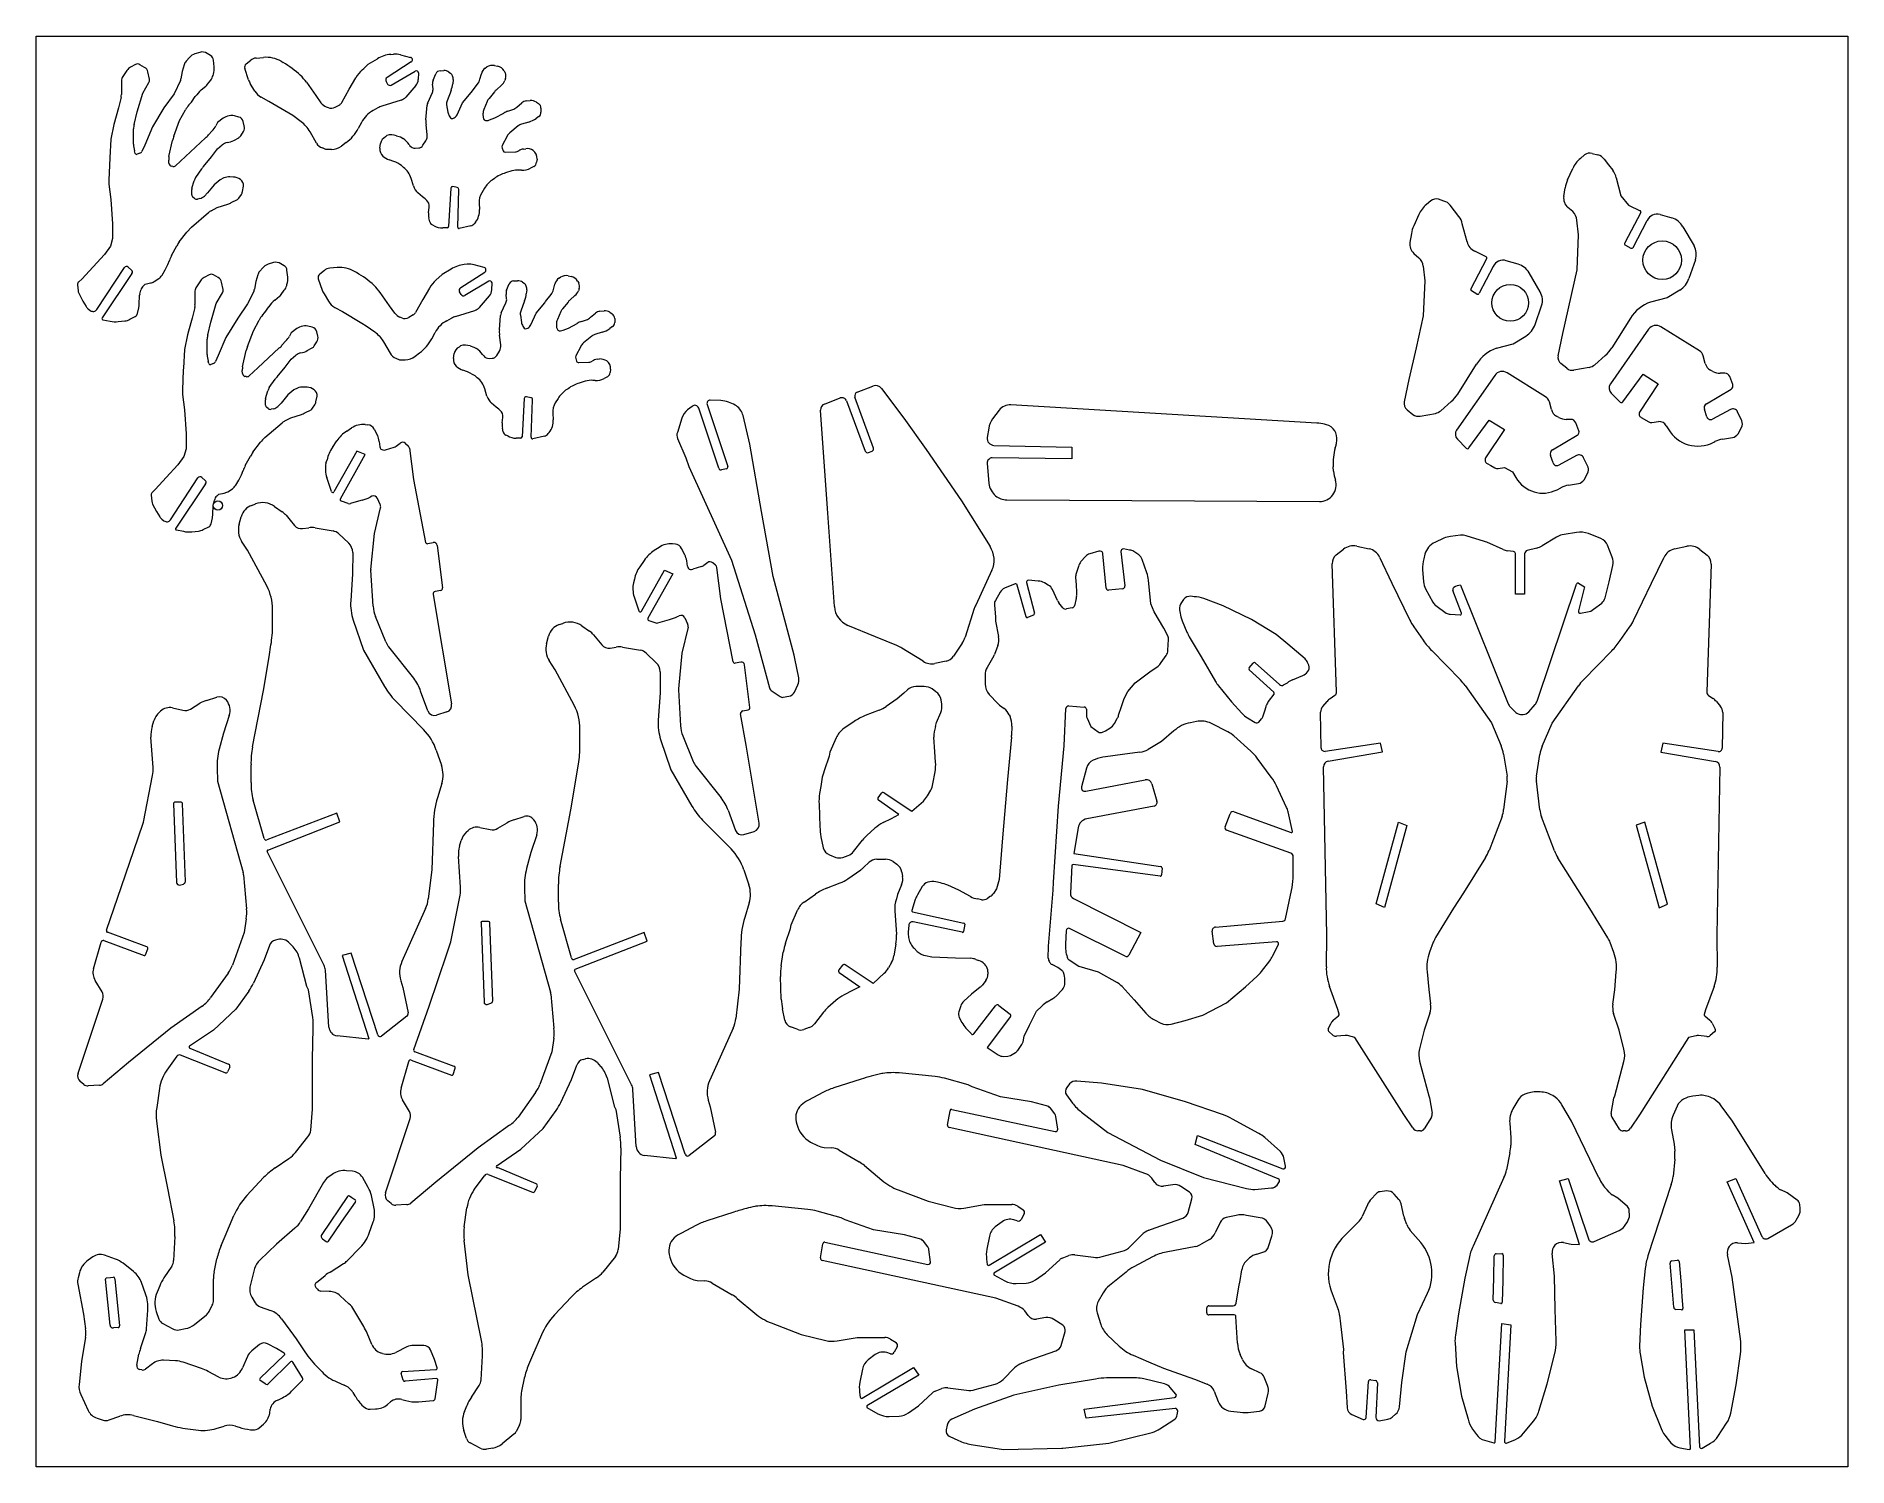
# Model space of a CAD drawing. Header units: inches. Extents: x -4.5 to 5.6, y -4.2 to 3.8.
import ezdxf

# ---------------------------------------------------------------- set-up
doc = ezdxf.new("R2010")
doc.units = ezdxf.units.IN
doc.header["$MEASUREMENT"] = 0
doc.layers.add('WHITE', color=7, linetype='Continuous')

msp = doc.modelspace()

# ---------------------------------------------------------------- linework, layer by layer
at = {"layer": 'WHITE', "lineweight": 5}
for points in [[(-4.541, 3.833), (-4.541, 3.833), (-4.541, 3.833), (-4.541, 3.833)], [(-4.541, -4.202), (-4.541, -4.202), (-4.541, 3.833), (-4.541, 3.833)], [(-4.541, 3.833), (-4.541, 3.833), (5.636, 3.833), (5.636, 3.833)], [(5.636, 3.833), (5.636, 3.833), (5.636, 3.833), (5.636, 3.833)], [(5.636, 3.833), (5.636, 3.833), (5.636, -4.202), (5.636, -4.202)], [(5.636, 3.833), (5.636, 3.833), (5.636, 3.833), (5.636, 3.833)], [(-3.983, 3.674), (-3.983, 3.674), (-4.011, 3.659), (-4.011, 3.659)], [(-3.958, 3.673), (-3.966, 3.678), (-3.976, 3.678), (-3.983, 3.674)], [(-3.983, 3.674), (-3.983, 3.674), (-3.983, 3.674), (-3.983, 3.674)], [(-3.932, 3.658), (-3.932, 3.658), (-3.958, 3.673), (-3.958, 3.673)], [(-3.709, 3.673), (-3.709, 3.673), (-3.721, 3.635), (-3.721, 3.635)], [(-3.699, 3.692), (-3.704, 3.686), (-3.708, 3.68), (-3.709, 3.673)], [(-3.709, 3.673), (-3.709, 3.673), (-3.709, 3.673), (-3.709, 3.673)], [(-3.679, 3.714), (-3.679, 3.714), (-3.699, 3.692), (-3.699, 3.692)], [(-3.65, 3.733), (-3.661, 3.73), (-3.671, 3.723), (-3.679, 3.714)], [(-3.679, 3.714), (-3.679, 3.714), (-3.679, 3.714), (-3.679, 3.714)], [(-3.622, 3.742), (-3.622, 3.742), (-3.65, 3.733), (-3.65, 3.733)], [(-3.58, 3.736), (-3.592, 3.744), (-3.608, 3.747), (-3.622, 3.742)], [(-3.622, 3.742), (-3.622, 3.742), (-3.622, 3.742), (-3.622, 3.742)], [(-3.561, 3.724), (-3.561, 3.724), (-3.58, 3.736), (-3.58, 3.736)], [(-3.545, 3.699), (-3.547, 3.709), (-3.552, 3.718), (-3.561, 3.724)], [(-3.541, 3.66), (-3.541, 3.66), (-3.545, 3.699), (-3.545, 3.699)], [(-3.361, 3.677), (-3.369, 3.671), (-3.372, 3.661), (-3.369, 3.651)], [(-3.361, 3.677), (-3.361, 3.677), (-3.336, 3.698), (-3.336, 3.698)], [(-3.306, 3.71), (-3.317, 3.709), (-3.327, 3.705), (-3.336, 3.698)], [(-3.336, 3.698), (-3.336, 3.698), (-3.336, 3.698), (-3.336, 3.698)], [(-3.306, 3.71), (-3.306, 3.71), (-3.263, 3.714), (-3.263, 3.714)], [(-3.165, 3.692), (-3.194, 3.709), (-3.229, 3.716), (-3.263, 3.714)], [(-3.263, 3.714), (-3.263, 3.714), (-3.263, 3.714), (-3.263, 3.714)], [(-3.165, 3.692), (-3.165, 3.692), (-3.154, 3.685), (-3.154, 3.685)], [(-3.057, 3.614), (-3.086, 3.641), (-3.119, 3.665), (-3.154, 3.685)], [(-2.701, 3.651), (-2.701, 3.651), (-2.675, 3.675), (-2.675, 3.675)], [(-2.675, 3.675), (-2.675, 3.675), (-2.624, 3.706), (-2.624, 3.706)], [(-2.675, 3.675), (-2.675, 3.675), (-2.675, 3.675), (-2.675, 3.675)], [(-2.549, 3.731), (-2.576, 3.728), (-2.601, 3.72), (-2.624, 3.706)], [(-2.624, 3.706), (-2.624, 3.706), (-2.624, 3.706), (-2.624, 3.706)], [(-2.434, 3.689), (-2.434, 3.689), (-2.57, 3.601), (-2.57, 3.601)], [(-2.549, 3.731), (-2.549, 3.731), (-2.533, 3.732), (-2.533, 3.732)], [(-2.494, 3.729), (-2.507, 3.732), (-2.52, 3.734), (-2.533, 3.732)], [(-2.533, 3.732), (-2.533, 3.732), (-2.533, 3.732), (-2.533, 3.732)], [(-2.494, 3.729), (-2.494, 3.729), (-2.438, 3.714), (-2.438, 3.714)], [(-2.434, 3.689), (-2.434, 3.689), (-2.434, 3.689), (-2.434, 3.689)], [(-1.967, 3.668), (-1.982, 3.671), (-1.997, 3.668), (-2.009, 3.66)], [(-1.967, 3.668), (-1.967, 3.668), (-1.949, 3.665), (-1.949, 3.665)], [(-1.912, 3.638), (-1.92, 3.652), (-1.933, 3.661), (-1.949, 3.665)], [(-4.054, 3.607), (-4.059, 3.599), (-4.062, 3.591), (-4.062, 3.582)], [(-4.062, 3.582), (-4.062, 3.582), (-4.062, 3.582), (-4.062, 3.582)], [(-4.062, 3.582), (-4.062, 3.582), (-4.062, 3.506), (-4.062, 3.506)], [(-4.031, 3.64), (-4.031, 3.64), (-4.054, 3.607), (-4.054, 3.607)], [(-4.011, 3.659), (-4.019, 3.654), (-4.026, 3.648), (-4.031, 3.64)], [(-4.031, 3.64), (-4.031, 3.64), (-4.031, 3.64), (-4.031, 3.64)], [(-3.942, 3.513), (-3.942, 3.513), (-3.908, 3.572), (-3.908, 3.572)], [(-3.913, 3.633), (-3.916, 3.643), (-3.922, 3.653), (-3.932, 3.658)], [(-3.905, 3.591), (-3.905, 3.591), (-3.913, 3.633), (-3.913, 3.633)], [(-3.908, 3.572), (-3.905, 3.578), (-3.903, 3.584), (-3.905, 3.591)], [(-3.908, 3.572), (-3.908, 3.572), (-3.908, 3.572), (-3.908, 3.572)], [(-3.73, 3.585), (-3.73, 3.585), (-3.766, 3.51), (-3.766, 3.51)], [(-3.73, 3.585), (-3.729, 3.587), (-3.728, 3.59), (-3.728, 3.593)], [(-3.73, 3.585), (-3.73, 3.585), (-3.73, 3.585), (-3.73, 3.585)], [(-3.721, 3.635), (-3.721, 3.635), (-3.728, 3.593), (-3.728, 3.593)], [(-3.721, 3.635), (-3.721, 3.635), (-3.721, 3.635), (-3.721, 3.635)], [(-3.588, 3.553), (-3.584, 3.556), (-3.581, 3.559), (-3.578, 3.563)], [(-3.578, 3.563), (-3.578, 3.563), (-3.56, 3.586), (-3.56, 3.586)], [(-3.56, 3.586), (-3.555, 3.594), (-3.55, 3.603), (-3.547, 3.613)], [(-3.56, 3.586), (-3.56, 3.586), (-3.56, 3.586), (-3.56, 3.586)], [(-3.547, 3.613), (-3.547, 3.613), (-3.545, 3.62), (-3.545, 3.62)], [(-3.545, 3.62), (-3.541, 3.633), (-3.539, 3.646), (-3.541, 3.66)], [(-3.545, 3.62), (-3.545, 3.62), (-3.545, 3.62), (-3.545, 3.62)], [(-3.348, 3.588), (-3.348, 3.588), (-3.369, 3.651), (-3.369, 3.651)], [(-3.348, 3.588), (-3.345, 3.581), (-3.342, 3.573), (-3.338, 3.567)], [(-3.312, 3.525), (-3.312, 3.525), (-3.338, 3.567), (-3.338, 3.567)], [(-3.022, 3.574), (-3.032, 3.588), (-3.044, 3.601), (-3.057, 3.614)], [(-3.022, 3.574), (-3.022, 3.574), (-2.996, 3.537), (-2.996, 3.537)], [(-2.782, 3.536), (-2.782, 3.536), (-2.745, 3.599), (-2.745, 3.599)], [(-2.709, 3.644), (-2.723, 3.631), (-2.735, 3.616), (-2.745, 3.599)], [(-2.745, 3.599), (-2.745, 3.599), (-2.745, 3.599), (-2.745, 3.599)], [(-2.709, 3.644), (-2.709, 3.644), (-2.701, 3.651), (-2.701, 3.651)], [(-2.701, 3.651), (-2.701, 3.651), (-2.701, 3.651), (-2.701, 3.651)], [(-2.57, 3.601), (-2.578, 3.597), (-2.58, 3.586), (-2.575, 3.578)], [(-2.575, 3.578), (-2.575, 3.578), (-2.567, 3.564), (-2.567, 3.564)], [(-2.546, 3.558), (-2.546, 3.558), (-2.411, 3.637), (-2.411, 3.637)], [(-2.411, 3.637), (-2.411, 3.637), (-2.411, 3.637), (-2.411, 3.637)], [(-2.408, 3.556), (-2.4, 3.565), (-2.395, 3.577), (-2.395, 3.589)], [(-2.394, 3.627), (-2.394, 3.627), (-2.395, 3.589), (-2.395, 3.589)], [(-2.394, 3.627), (-2.394, 3.627), (-2.394, 3.627), (-2.394, 3.627)], [(-2.311, 3.586), (-2.315, 3.579), (-2.316, 3.571), (-2.315, 3.563)], [(-2.311, 3.538), (-2.311, 3.538), (-2.315, 3.563), (-2.315, 3.563)], [(-2.311, 3.586), (-2.311, 3.586), (-2.296, 3.622), (-2.296, 3.622)], [(-2.272, 3.639), (-2.283, 3.638), (-2.292, 3.632), (-2.296, 3.622)], [(-2.296, 3.622), (-2.296, 3.622), (-2.296, 3.622), (-2.296, 3.622)], [(-2.272, 3.639), (-2.272, 3.639), (-2.25, 3.64), (-2.25, 3.64)], [(-2.222, 3.631), (-2.23, 3.637), (-2.24, 3.641), (-2.25, 3.64)], [(-2.25, 3.64), (-2.25, 3.64), (-2.25, 3.64), (-2.25, 3.64)], [(-2.222, 3.631), (-2.222, 3.631), (-2.214, 3.626), (-2.214, 3.626)], [(-2.199, 3.589), (-2.197, 3.603), (-2.203, 3.617), (-2.214, 3.626)], [(-2.21, 3.528), (-2.206, 3.54), (-2.203, 3.553), (-2.201, 3.566)], [(-2.199, 3.589), (-2.199, 3.589), (-2.201, 3.566), (-2.201, 3.566)], [(-2.199, 3.589), (-2.199, 3.589), (-2.199, 3.589), (-2.199, 3.589)], [(-2.098, 3.516), (-2.098, 3.516), (-2.062, 3.563), (-2.062, 3.563)], [(-2.062, 3.563), (-2.055, 3.571), (-2.05, 3.581), (-2.048, 3.591)], [(-2.062, 3.563), (-2.062, 3.563), (-2.062, 3.563), (-2.062, 3.563)], [(-2.048, 3.591), (-2.048, 3.591), (-2.04, 3.622), (-2.04, 3.622)], [(-2.018, 3.654), (-2.029, 3.646), (-2.037, 3.635), (-2.04, 3.622)], [(-2.04, 3.622), (-2.04, 3.622), (-2.04, 3.622), (-2.04, 3.622)], [(-2.018, 3.654), (-2.018, 3.654), (-2.009, 3.66), (-2.009, 3.66)], [(-2.009, 3.66), (-2.009, 3.66), (-2.009, 3.66), (-2.009, 3.66)], [(-1.927, 3.557), (-1.919, 3.564), (-1.912, 3.574), (-1.908, 3.585)], [(-1.912, 3.638), (-1.912, 3.638), (-1.907, 3.627), (-1.907, 3.627)], [(-1.904, 3.595), (-1.904, 3.595), (-1.908, 3.585), (-1.908, 3.585)], [(-1.904, 3.595), (-1.9, 3.606), (-1.901, 3.618), (-1.907, 3.627)], [(-1.904, 3.595), (-1.904, 3.595), (-1.904, 3.595), (-1.904, 3.595)], [(-4.064, 3.491), (-4.064, 3.491), (-4.079, 3.43), (-4.079, 3.43)], [(-4.064, 3.491), (-4.063, 3.496), (-4.062, 3.501), (-4.062, 3.506)], [(-4.064, 3.491), (-4.064, 3.491), (-4.064, 3.491), (-4.064, 3.491)], [(-3.974, 3.408), (-3.974, 3.408), (-3.942, 3.513), (-3.942, 3.513)], [(-3.942, 3.513), (-3.942, 3.513), (-3.942, 3.513), (-3.942, 3.513)], [(-3.766, 3.51), (-3.766, 3.51), (-3.823, 3.43), (-3.823, 3.43)], [(-3.766, 3.51), (-3.766, 3.51), (-3.766, 3.51), (-3.766, 3.51)], [(-3.683, 3.447), (-3.683, 3.447), (-3.669, 3.462), (-3.669, 3.462)], [(-3.669, 3.462), (-3.669, 3.462), (-3.647, 3.494), (-3.647, 3.494)], [(-3.669, 3.462), (-3.669, 3.462), (-3.669, 3.462), (-3.669, 3.462)], [(-3.614, 3.531), (-3.626, 3.52), (-3.637, 3.508), (-3.647, 3.494)], [(-3.647, 3.494), (-3.647, 3.494), (-3.647, 3.494), (-3.647, 3.494)], [(-3.614, 3.531), (-3.614, 3.531), (-3.588, 3.553), (-3.588, 3.553)], [(-3.588, 3.553), (-3.588, 3.553), (-3.588, 3.553), (-3.588, 3.553)], [(-3.312, 3.525), (-3.304, 3.51), (-3.291, 3.498), (-3.277, 3.49)], [(-3.234, 3.467), (-3.234, 3.467), (-3.277, 3.49), (-3.277, 3.49)], [(-3.1, 3.388), (-3.1, 3.388), (-3.234, 3.467), (-3.234, 3.467)], [(-2.996, 3.537), (-2.996, 3.537), (-2.97, 3.499), (-2.97, 3.499)], [(-2.97, 3.499), (-2.97, 3.499), (-2.941, 3.459), (-2.941, 3.459)], [(-2.836, 3.448), (-2.831, 3.451), (-2.827, 3.456), (-2.823, 3.461)], [(-2.823, 3.461), (-2.823, 3.461), (-2.782, 3.536), (-2.782, 3.536)], [(-2.782, 3.536), (-2.782, 3.536), (-2.782, 3.536), (-2.782, 3.536)], [(-2.491, 3.474), (-2.491, 3.474), (-2.599, 3.439), (-2.599, 3.439)], [(-2.491, 3.474), (-2.481, 3.477), (-2.472, 3.483), (-2.465, 3.491)], [(-2.491, 3.474), (-2.491, 3.474), (-2.491, 3.474), (-2.491, 3.474)], [(-2.408, 3.556), (-2.408, 3.556), (-2.465, 3.491), (-2.465, 3.491)], [(-2.408, 3.556), (-2.408, 3.556), (-2.408, 3.556), (-2.408, 3.556)], [(-2.341, 3.459), (-2.341, 3.459), (-2.315, 3.517), (-2.315, 3.517)], [(-2.315, 3.517), (-2.312, 3.523), (-2.311, 3.531), (-2.311, 3.538)], [(-2.315, 3.517), (-2.315, 3.517), (-2.315, 3.517), (-2.315, 3.517)], [(-2.233, 3.47), (-2.235, 3.463), (-2.236, 3.455), (-2.235, 3.447)], [(-2.21, 3.528), (-2.21, 3.528), (-2.233, 3.47), (-2.233, 3.47)], [(-2.21, 3.528), (-2.21, 3.528), (-2.21, 3.528), (-2.21, 3.528)], [(-2.146, 3.459), (-2.146, 3.459), (-2.098, 3.516), (-2.098, 3.516)], [(-2.098, 3.516), (-2.098, 3.516), (-2.098, 3.516), (-2.098, 3.516)], [(-2.008, 3.467), (-2.008, 3.467), (-2.026, 3.422), (-2.026, 3.422)], [(-1.997, 3.483), (-2.002, 3.478), (-2.005, 3.473), (-2.008, 3.467)], [(-2.008, 3.467), (-2.008, 3.467), (-2.008, 3.467), (-2.008, 3.467)], [(-1.967, 3.52), (-1.967, 3.52), (-1.997, 3.483), (-1.997, 3.483)], [(-1.955, 3.532), (-1.959, 3.529), (-1.963, 3.525), (-1.967, 3.52)], [(-1.967, 3.52), (-1.967, 3.52), (-1.967, 3.52), (-1.967, 3.52)], [(-1.927, 3.557), (-1.927, 3.557), (-1.955, 3.532), (-1.955, 3.532)], [(-1.927, 3.557), (-1.927, 3.557), (-1.927, 3.557), (-1.927, 3.557)], [(-1.788, 3.469), (-1.797, 3.468), (-1.806, 3.464), (-1.813, 3.458)], [(-1.788, 3.469), (-1.788, 3.469), (-1.765, 3.471), (-1.765, 3.471)], [(-1.731, 3.462), (-1.741, 3.469), (-1.753, 3.472), (-1.765, 3.471)], [(-1.765, 3.471), (-1.765, 3.471), (-1.765, 3.471), (-1.765, 3.471)], [(-1.731, 3.462), (-1.731, 3.462), (-1.719, 3.454), (-1.719, 3.454)], [(-4.079, 3.43), (-4.079, 3.43), (-4.104, 3.337), (-4.104, 3.337)], [(-4.079, 3.43), (-4.079, 3.43), (-4.079, 3.43), (-4.079, 3.43)], [(-3.99, 3.337), (-3.99, 3.337), (-3.974, 3.408), (-3.974, 3.408)], [(-3.974, 3.408), (-3.974, 3.408), (-3.974, 3.408), (-3.974, 3.408)], [(-3.823, 3.43), (-3.823, 3.43), (-3.888, 3.323), (-3.888, 3.323)], [(-3.823, 3.43), (-3.823, 3.43), (-3.823, 3.43), (-3.823, 3.43)], [(-3.767, 3.271), (-3.767, 3.271), (-3.735, 3.36), (-3.735, 3.36)], [(-3.735, 3.36), (-3.735, 3.36), (-3.702, 3.419), (-3.702, 3.419)], [(-3.735, 3.36), (-3.735, 3.36), (-3.735, 3.36), (-3.735, 3.36)], [(-3.683, 3.447), (-3.69, 3.438), (-3.697, 3.429), (-3.702, 3.419)], [(-3.702, 3.419), (-3.702, 3.419), (-3.702, 3.419), (-3.702, 3.419)], [(-3.49, 3.372), (-3.49, 3.372), (-3.522, 3.348), (-3.522, 3.348)], [(-3.475, 3.38), (-3.48, 3.378), (-3.485, 3.375), (-3.49, 3.372)], [(-3.49, 3.372), (-3.49, 3.372), (-3.49, 3.372), (-3.49, 3.372)], [(-3.467, 3.383), (-3.467, 3.383), (-3.475, 3.38), (-3.475, 3.38)], [(-3.427, 3.385), (-3.44, 3.388), (-3.454, 3.388), (-3.467, 3.383)], [(-3.467, 3.383), (-3.467, 3.383), (-3.467, 3.383), (-3.467, 3.383)], [(-3.402, 3.379), (-3.402, 3.379), (-3.427, 3.385), (-3.427, 3.385)], [(-3.378, 3.354), (-3.381, 3.366), (-3.39, 3.376), (-3.402, 3.379)], [(-3.052, 3.352), (-3.052, 3.352), (-3.1, 3.388), (-3.1, 3.388)], [(-2.941, 3.459), (-2.933, 3.449), (-2.923, 3.441), (-2.911, 3.436)], [(-2.911, 3.436), (-2.911, 3.436), (-2.901, 3.432), (-2.901, 3.432)], [(-2.901, 3.432), (-2.888, 3.426), (-2.873, 3.427), (-2.861, 3.434)], [(-2.861, 3.434), (-2.861, 3.434), (-2.836, 3.448), (-2.836, 3.448)], [(-2.836, 3.448), (-2.836, 3.448), (-2.836, 3.448), (-2.836, 3.448)], [(-2.647, 3.416), (-2.676, 3.401), (-2.699, 3.378), (-2.713, 3.349)], [(-2.621, 3.43), (-2.621, 3.43), (-2.647, 3.416), (-2.647, 3.416)], [(-2.599, 3.439), (-2.606, 3.437), (-2.614, 3.434), (-2.621, 3.43)], [(-2.621, 3.43), (-2.621, 3.43), (-2.621, 3.43), (-2.621, 3.43)], [(-2.352, 3.363), (-2.353, 3.354), (-2.352, 3.344), (-2.351, 3.335)], [(-2.352, 3.363), (-2.352, 3.363), (-2.345, 3.445), (-2.345, 3.445)], [(-2.341, 3.459), (-2.343, 3.455), (-2.345, 3.45), (-2.345, 3.445)], [(-2.345, 3.445), (-2.345, 3.445), (-2.345, 3.445), (-2.345, 3.445)], [(-2.235, 3.447), (-2.235, 3.447), (-2.228, 3.406), (-2.228, 3.406)], [(-2.228, 3.406), (-2.227, 3.398), (-2.225, 3.392), (-2.22, 3.386)], [(-2.22, 3.386), (-2.22, 3.386), (-2.213, 3.375), (-2.213, 3.375)], [(-2.213, 3.375), (-2.21, 3.371), (-2.205, 3.37), (-2.201, 3.371)], [(-2.201, 3.371), (-2.201, 3.371), (-2.193, 3.375), (-2.193, 3.375)], [(-2.193, 3.375), (-2.185, 3.378), (-2.179, 3.384), (-2.176, 3.392)], [(-2.193, 3.375), (-2.193, 3.375), (-2.193, 3.375), (-2.193, 3.375)], [(-2.176, 3.392), (-2.176, 3.392), (-2.146, 3.459), (-2.146, 3.459)], [(-2.146, 3.459), (-2.146, 3.459), (-2.146, 3.459), (-2.146, 3.459)], [(-2.026, 3.422), (-2.03, 3.414), (-2.031, 3.405), (-2.031, 3.396)], [(-2.031, 3.396), (-2.031, 3.396), (-2.03, 3.377), (-2.03, 3.377)], [(-2.009, 3.359), (-2.004, 3.359), (-1.999, 3.361), (-1.994, 3.363)], [(-1.994, 3.363), (-1.994, 3.363), (-1.964, 3.374), (-1.964, 3.374)], [(-1.964, 3.374), (-1.964, 3.374), (-1.914, 3.401), (-1.914, 3.401)], [(-1.964, 3.374), (-1.964, 3.374), (-1.964, 3.374), (-1.964, 3.374)], [(-1.891, 3.411), (-1.899, 3.409), (-1.907, 3.405), (-1.914, 3.401)], [(-1.914, 3.401), (-1.914, 3.401), (-1.914, 3.401), (-1.914, 3.401)], [(-1.891, 3.411), (-1.891, 3.411), (-1.863, 3.421), (-1.863, 3.421)], [(-1.863, 3.421), (-1.855, 3.424), (-1.847, 3.429), (-1.84, 3.435)], [(-1.863, 3.421), (-1.863, 3.421), (-1.863, 3.421), (-1.863, 3.421)], [(-1.84, 3.435), (-1.84, 3.435), (-1.813, 3.458), (-1.813, 3.458)], [(-1.813, 3.458), (-1.813, 3.458), (-1.813, 3.458), (-1.813, 3.458)], [(-1.774, 3.351), (-1.759, 3.356), (-1.745, 3.362), (-1.733, 3.371)], [(-1.717, 3.382), (-1.717, 3.382), (-1.733, 3.371), (-1.733, 3.371)], [(-1.705, 3.428), (-1.705, 3.439), (-1.71, 3.448), (-1.719, 3.454)], [(-1.717, 3.382), (-1.709, 3.387), (-1.704, 3.396), (-1.705, 3.406)], [(-1.717, 3.382), (-1.717, 3.382), (-1.717, 3.382), (-1.717, 3.382)], [(-1.705, 3.428), (-1.705, 3.428), (-1.705, 3.428), (-1.705, 3.428)], [(-1.705, 3.428), (-1.705, 3.428), (-1.705, 3.406), (-1.705, 3.406)], [(-4.104, 3.337), (-4.104, 3.337), (-4.121, 3.254), (-4.121, 3.254)], [(-4.104, 3.337), (-4.104, 3.337), (-4.104, 3.337), (-4.104, 3.337)], [(-3.99, 3.337), (-3.992, 3.329), (-3.994, 3.321), (-3.994, 3.313)], [(-3.994, 3.313), (-3.994, 3.313), (-3.994, 3.313), (-3.994, 3.313)], [(-3.994, 3.226), (-3.994, 3.226), (-3.994, 3.313), (-3.994, 3.313)], [(-3.888, 3.323), (-3.888, 3.323), (-3.931, 3.22), (-3.931, 3.22)], [(-3.888, 3.323), (-3.888, 3.323), (-3.888, 3.323), (-3.888, 3.323)], [(-3.767, 3.271), (-3.77, 3.263), (-3.773, 3.255), (-3.775, 3.247)], [(-3.59, 3.263), (-3.59, 3.263), (-3.759, 3.105), (-3.759, 3.105)], [(-3.59, 3.263), (-3.584, 3.267), (-3.578, 3.272), (-3.573, 3.278)], [(-3.59, 3.263), (-3.59, 3.263), (-3.59, 3.263), (-3.59, 3.263)], [(-3.552, 3.301), (-3.552, 3.301), (-3.573, 3.278), (-3.573, 3.278)], [(-3.552, 3.301), (-3.544, 3.31), (-3.537, 3.319), (-3.531, 3.33)], [(-3.552, 3.301), (-3.552, 3.301), (-3.552, 3.301), (-3.552, 3.301)], [(-3.522, 3.348), (-3.522, 3.348), (-3.531, 3.33), (-3.531, 3.33)], [(-3.522, 3.348), (-3.522, 3.348), (-3.522, 3.348), (-3.522, 3.348)], [(-3.431, 3.247), (-3.431, 3.247), (-3.403, 3.263), (-3.403, 3.263)], [(-3.403, 3.263), (-3.399, 3.266), (-3.395, 3.269), (-3.392, 3.273)], [(-3.403, 3.263), (-3.403, 3.263), (-3.403, 3.263), (-3.403, 3.263)], [(-3.392, 3.273), (-3.392, 3.273), (-3.377, 3.297), (-3.377, 3.297)], [(-3.372, 3.329), (-3.372, 3.329), (-3.378, 3.354), (-3.378, 3.354)], [(-3.377, 3.297), (-3.371, 3.307), (-3.369, 3.318), (-3.372, 3.329)], [(-3.377, 3.297), (-3.377, 3.297), (-3.377, 3.297), (-3.377, 3.297)], [(-3.002, 3.296), (-3.015, 3.318), (-3.032, 3.337), (-3.052, 3.352)], [(-2.966, 3.232), (-2.966, 3.232), (-3.002, 3.296), (-3.002, 3.296)], [(-2.8, 3.235), (-2.772, 3.256), (-2.748, 3.283), (-2.732, 3.314)], [(-2.713, 3.349), (-2.713, 3.349), (-2.732, 3.314), (-2.732, 3.314)], [(-2.713, 3.349), (-2.713, 3.349), (-2.713, 3.349), (-2.713, 3.349)], [(-2.578, 3.267), (-2.593, 3.26), (-2.604, 3.247), (-2.606, 3.231)], [(-2.578, 3.267), (-2.578, 3.267), (-2.571, 3.275), (-2.571, 3.275)], [(-2.516, 3.274), (-2.534, 3.281), (-2.553, 3.281), (-2.571, 3.275)], [(-2.571, 3.275), (-2.571, 3.275), (-2.571, 3.275), (-2.571, 3.275)], [(-2.516, 3.274), (-2.516, 3.274), (-2.495, 3.268), (-2.495, 3.268)], [(-2.495, 3.268), (-2.495, 3.268), (-2.48, 3.258), (-2.48, 3.258)], [(-2.446, 3.225), (-2.456, 3.238), (-2.467, 3.25), (-2.48, 3.258)], [(-2.352, 3.245), (-2.345, 3.255), (-2.343, 3.268), (-2.344, 3.28)], [(-2.344, 3.28), (-2.344, 3.28), (-2.351, 3.335), (-2.351, 3.335)], [(-1.895, 3.271), (-1.895, 3.271), (-1.923, 3.219), (-1.923, 3.219)], [(-1.88, 3.29), (-1.886, 3.285), (-1.892, 3.278), (-1.895, 3.271)], [(-1.895, 3.271), (-1.895, 3.271), (-1.895, 3.271), (-1.895, 3.271)], [(-1.833, 3.329), (-1.833, 3.329), (-1.88, 3.29), (-1.88, 3.29)], [(-1.815, 3.338), (-1.822, 3.337), (-1.828, 3.333), (-1.833, 3.329)], [(-1.833, 3.329), (-1.833, 3.329), (-1.833, 3.329), (-1.833, 3.329)], [(-1.774, 3.351), (-1.774, 3.351), (-1.815, 3.338), (-1.815, 3.338)], [(-1.774, 3.351), (-1.774, 3.351), (-1.774, 3.351), (-1.774, 3.351)], [(-4.121, 3.254), (-4.121, 3.254), (-4.127, 3.149), (-4.127, 3.149)], [(-4.121, 3.254), (-4.121, 3.254), (-4.121, 3.254), (-4.121, 3.254)], [(-3.994, 3.226), (-3.994, 3.213), (-3.992, 3.201), (-3.989, 3.189)], [(-3.985, 3.175), (-3.985, 3.175), (-3.989, 3.189), (-3.989, 3.189)], [(-3.958, 3.176), (-3.958, 3.176), (-3.973, 3.17), (-3.973, 3.17)], [(-3.958, 3.176), (-3.953, 3.177), (-3.949, 3.181), (-3.947, 3.186)], [(-3.958, 3.176), (-3.958, 3.176), (-3.958, 3.176), (-3.958, 3.176)], [(-3.931, 3.22), (-3.931, 3.22), (-3.947, 3.186), (-3.947, 3.186)], [(-3.931, 3.22), (-3.931, 3.22), (-3.931, 3.22), (-3.931, 3.22)], [(-3.795, 3.157), (-3.796, 3.15), (-3.797, 3.144), (-3.796, 3.137)], [(-3.795, 3.157), (-3.795, 3.157), (-3.775, 3.247), (-3.775, 3.247)], [(-3.775, 3.247), (-3.775, 3.247), (-3.775, 3.247), (-3.775, 3.247)], [(-3.556, 3.155), (-3.556, 3.155), (-3.522, 3.2), (-3.522, 3.2)], [(-3.522, 3.2), (-3.522, 3.2), (-3.496, 3.222), (-3.496, 3.222)], [(-3.522, 3.2), (-3.522, 3.2), (-3.522, 3.2), (-3.522, 3.2)], [(-3.467, 3.235), (-3.478, 3.233), (-3.487, 3.229), (-3.496, 3.222)], [(-3.496, 3.222), (-3.496, 3.222), (-3.496, 3.222), (-3.496, 3.222)], [(-3.467, 3.235), (-3.455, 3.237), (-3.442, 3.241), (-3.431, 3.247)], [(-2.966, 3.232), (-2.959, 3.22), (-2.947, 3.21), (-2.933, 3.205)], [(-2.913, 3.197), (-2.913, 3.197), (-2.933, 3.205), (-2.933, 3.205)], [(-2.882, 3.197), (-2.882, 3.197), (-2.913, 3.197), (-2.913, 3.197)], [(-2.882, 3.197), (-2.861, 3.197), (-2.842, 3.204), (-2.825, 3.216)], [(-2.882, 3.197), (-2.882, 3.197), (-2.882, 3.197), (-2.882, 3.197)], [(-2.8, 3.235), (-2.8, 3.235), (-2.825, 3.216), (-2.825, 3.216)], [(-2.8, 3.235), (-2.8, 3.235), (-2.8, 3.235), (-2.8, 3.235)], [(-2.61, 3.204), (-2.612, 3.187), (-2.606, 3.171), (-2.594, 3.159)], [(-2.61, 3.204), (-2.61, 3.204), (-2.606, 3.231), (-2.606, 3.231)], [(-2.606, 3.231), (-2.606, 3.231), (-2.606, 3.231), (-2.606, 3.231)], [(-2.594, 3.159), (-2.583, 3.15), (-2.571, 3.143), (-2.558, 3.138)], [(-2.446, 3.225), (-2.446, 3.225), (-2.441, 3.218), (-2.441, 3.218)], [(-2.441, 3.218), (-2.434, 3.208), (-2.423, 3.203), (-2.411, 3.204)], [(-2.411, 3.204), (-2.411, 3.204), (-2.392, 3.205), (-2.392, 3.205)], [(-2.392, 3.205), (-2.382, 3.205), (-2.373, 3.211), (-2.368, 3.22)], [(-2.392, 3.205), (-2.392, 3.205), (-2.392, 3.205), (-2.392, 3.205)], [(-2.368, 3.22), (-2.368, 3.22), (-2.352, 3.245), (-2.352, 3.245)], [(-2.352, 3.245), (-2.352, 3.245), (-2.352, 3.245), (-2.352, 3.245)], [(-1.923, 3.219), (-1.925, 3.214), (-1.925, 3.209), (-1.924, 3.204)], [(-1.924, 3.204), (-1.924, 3.204), (-1.918, 3.189), (-1.918, 3.189)], [(-1.918, 3.189), (-1.916, 3.184), (-1.912, 3.181), (-1.906, 3.181)], [(-1.906, 3.181), (-1.906, 3.181), (-1.849, 3.183), (-1.849, 3.183)], [(-1.849, 3.183), (-1.842, 3.183), (-1.836, 3.186), (-1.83, 3.189)], [(-1.849, 3.183), (-1.849, 3.183), (-1.849, 3.183), (-1.849, 3.183)], [(-1.803, 3.199), (-1.813, 3.198), (-1.822, 3.195), (-1.83, 3.189)], [(-1.803, 3.199), (-1.803, 3.199), (-1.79, 3.201), (-1.79, 3.201)], [(-1.749, 3.19), (-1.761, 3.199), (-1.776, 3.203), (-1.79, 3.201)], [(-1.79, 3.201), (-1.79, 3.201), (-1.79, 3.201), (-1.79, 3.201)], [(-1.727, 3.143), (-1.725, 3.161), (-1.734, 3.18), (-1.749, 3.19)], [(4.134, 3.146), (4.134, 3.146), (4.158, 3.166), (4.158, 3.166)], [(4.201, 3.175), (4.186, 3.179), (4.17, 3.176), (4.158, 3.166)], [(4.158, 3.166), (4.158, 3.166), (4.158, 3.166), (4.158, 3.166)], [(4.201, 3.175), (4.201, 3.175), (4.233, 3.166), (4.233, 3.166)], [(4.267, 3.142), (4.259, 3.153), (4.247, 3.162), (4.233, 3.166)], [(-4.127, 3.149), (-4.127, 3.149), (-4.133, 3.024), (-4.133, 3.024)], [(-4.127, 3.149), (-4.127, 3.149), (-4.127, 3.149), (-4.127, 3.149)], [(-3.795, 3.12), (-3.795, 3.12), (-3.796, 3.137), (-3.796, 3.137)], [(-3.795, 3.12), (-3.795, 3.112), (-3.789, 3.105), (-3.781, 3.103)], [(-3.774, 3.101), (-3.774, 3.101), (-3.781, 3.103), (-3.781, 3.103)], [(-3.774, 3.101), (-3.769, 3.1), (-3.763, 3.102), (-3.759, 3.105)], [(-3.645, 3.039), (-3.645, 3.039), (-3.611, 3.088), (-3.611, 3.088)], [(-3.601, 3.101), (-3.605, 3.097), (-3.608, 3.092), (-3.611, 3.088)], [(-3.611, 3.088), (-3.611, 3.088), (-3.611, 3.088), (-3.611, 3.088)], [(-3.601, 3.101), (-3.601, 3.101), (-3.556, 3.155), (-3.556, 3.155)], [(-3.556, 3.155), (-3.556, 3.155), (-3.556, 3.155), (-3.556, 3.155)], [(-2.531, 3.129), (-2.531, 3.129), (-2.558, 3.138), (-2.558, 3.138)], [(-2.489, 3.106), (-2.502, 3.116), (-2.516, 3.124), (-2.531, 3.129)], [(-2.477, 3.096), (-2.477, 3.096), (-2.489, 3.106), (-2.489, 3.106)], [(-2.435, 3.034), (-2.442, 3.059), (-2.457, 3.08), (-2.477, 3.096)], [(-1.904, 3.065), (-1.927, 3.059), (-1.948, 3.048), (-1.967, 3.034)], [(-1.869, 3.076), (-1.869, 3.076), (-1.904, 3.065), (-1.904, 3.065)], [(-1.826, 3.081), (-1.841, 3.082), (-1.855, 3.081), (-1.869, 3.076)], [(-1.869, 3.076), (-1.869, 3.076), (-1.869, 3.076), (-1.869, 3.076)], [(-1.814, 3.08), (-1.814, 3.08), (-1.826, 3.081), (-1.826, 3.081)], [(-1.814, 3.08), (-1.796, 3.079), (-1.779, 3.083), (-1.764, 3.091)], [(-1.745, 3.101), (-1.745, 3.101), (-1.764, 3.091), (-1.764, 3.091)], [(-1.745, 3.101), (-1.736, 3.106), (-1.731, 3.115), (-1.73, 3.125)], [(-1.745, 3.101), (-1.745, 3.101), (-1.745, 3.101), (-1.745, 3.101)], [(-1.727, 3.143), (-1.727, 3.143), (-1.73, 3.125), (-1.73, 3.125)], [(-1.727, 3.143), (-1.727, 3.143), (-1.727, 3.143), (-1.727, 3.143)], [(4.062, 3.026), (4.062, 3.026), (4.091, 3.09), (4.091, 3.09)], [(4.134, 3.146), (4.116, 3.131), (4.101, 3.112), (4.091, 3.09)], [(4.091, 3.09), (4.091, 3.09), (4.091, 3.09), (4.091, 3.09)], [(4.267, 3.142), (4.267, 3.142), (4.292, 3.111), (4.292, 3.111)], [(4.292, 3.111), (4.292, 3.111), (4.316, 3.08), (4.316, 3.08)], [(4.336, 3.038), (4.332, 3.053), (4.325, 3.068), (4.316, 3.08)], [(-4.133, 3.024), (-4.133, 3.017), (-4.133, 3.009), (-4.132, 3.001)], [(-4.132, 3.001), (-4.132, 3.001), (-4.121, 2.916), (-4.121, 2.916)], [(-3.666, 2.979), (-3.666, 2.977), (-3.667, 2.974), (-3.666, 2.972)], [(-3.666, 2.979), (-3.666, 2.979), (-3.654, 3.021), (-3.654, 3.021)], [(-3.666, 2.972), (-3.666, 2.972), (-3.666, 2.972), (-3.666, 2.972)], [(-3.666, 2.941), (-3.666, 2.941), (-3.666, 2.972), (-3.666, 2.972)], [(-3.645, 3.039), (-3.649, 3.034), (-3.652, 3.028), (-3.654, 3.021)], [(-3.654, 3.021), (-3.654, 3.021), (-3.654, 3.021), (-3.654, 3.021)], [(-3.578, 2.953), (-3.578, 2.953), (-3.596, 2.935), (-3.596, 2.935)], [(-3.541, 2.998), (-3.541, 2.998), (-3.578, 2.953), (-3.578, 2.953)], [(-3.578, 2.953), (-3.578, 2.953), (-3.578, 2.953), (-3.578, 2.953)], [(-3.507, 3.027), (-3.507, 3.027), (-3.541, 2.998), (-3.541, 2.998)], [(-3.541, 2.998), (-3.541, 2.998), (-3.541, 2.998), (-3.541, 2.998)], [(-3.486, 3.037), (-3.486, 3.037), (-3.507, 3.027), (-3.507, 3.027)], [(-3.507, 3.027), (-3.507, 3.027), (-3.507, 3.027), (-3.507, 3.027)], [(-3.453, 3.043), (-3.464, 3.044), (-3.476, 3.041), (-3.486, 3.037)], [(-3.486, 3.037), (-3.486, 3.037), (-3.486, 3.037), (-3.486, 3.037)], [(-3.433, 3.042), (-3.433, 3.042), (-3.453, 3.043), (-3.453, 3.043)], [(-3.393, 3.028), (-3.405, 3.036), (-3.419, 3.041), (-3.433, 3.042)], [(-3.377, 2.991), (-3.374, 3.006), (-3.381, 3.02), (-3.393, 3.028)], [(-3.388, 2.943), (-3.385, 2.948), (-3.383, 2.954), (-3.382, 2.96)], [(-3.382, 2.96), (-3.382, 2.96), (-3.377, 2.991), (-3.377, 2.991)], [(-3.377, 2.991), (-3.377, 2.991), (-3.377, 2.991), (-3.377, 2.991)], [(-2.422, 2.993), (-2.422, 2.993), (-2.435, 3.034), (-2.435, 3.034)], [(-2.422, 2.993), (-2.417, 2.977), (-2.408, 2.963), (-2.396, 2.953)], [(-2.37, 2.93), (-2.37, 2.93), (-2.396, 2.953), (-2.396, 2.953)], [(-2.212, 2.979), (-2.212, 2.979), (-2.225, 2.764), (-2.225, 2.764)], [(-2.212, 2.979), (-2.212, 2.979), (-2.212, 2.979), (-2.212, 2.979)], [(-2.175, 2.983), (-2.175, 2.983), (-2.201, 2.988), (-2.201, 2.988)], [(-2.166, 2.972), (-2.166, 2.978), (-2.17, 2.982), (-2.175, 2.983)], [(-2.173, 2.761), (-2.173, 2.761), (-2.166, 2.972), (-2.166, 2.972)], [(-2.166, 2.972), (-2.166, 2.972), (-2.166, 2.972), (-2.166, 2.972)], [(-2.038, 2.954), (-2.049, 2.936), (-2.054, 2.916), (-2.053, 2.896)], [(-2.022, 2.979), (-2.022, 2.979), (-2.038, 2.954), (-2.038, 2.954)], [(-1.98, 3.025), (-1.997, 3.013), (-2.011, 2.997), (-2.022, 2.979)], [(-2.022, 2.979), (-2.022, 2.979), (-2.022, 2.979), (-2.022, 2.979)], [(-1.967, 3.034), (-1.967, 3.034), (-1.98, 3.025), (-1.98, 3.025)], [(-1.967, 3.034), (-1.967, 3.034), (-1.967, 3.034), (-1.967, 3.034)], [(4.041, 2.933), (4.041, 2.933), (4.049, 2.982), (4.049, 2.982)], [(4.062, 3.026), (4.056, 3.012), (4.052, 2.997), (4.049, 2.982)], [(4.049, 2.982), (4.049, 2.982), (4.049, 2.982), (4.049, 2.982)], [(4.336, 3.038), (4.336, 3.038), (4.362, 2.936), (4.362, 2.936)], [(-4.121, 2.916), (-4.121, 2.916), (-4.113, 2.779), (-4.113, 2.779)], [(-3.666, 2.941), (-3.667, 2.936), (-3.664, 2.931), (-3.66, 2.928)], [(-3.651, 2.921), (-3.651, 2.921), (-3.66, 2.928), (-3.66, 2.928)], [(-3.651, 2.921), (-3.647, 2.918), (-3.64, 2.916), (-3.635, 2.918)], [(-3.621, 2.921), (-3.621, 2.921), (-3.635, 2.918), (-3.635, 2.918)], [(-3.621, 2.921), (-3.612, 2.923), (-3.603, 2.928), (-3.596, 2.935)], [(-3.621, 2.921), (-3.621, 2.921), (-3.621, 2.921), (-3.621, 2.921)], [(-3.558, 2.852), (-3.563, 2.85), (-3.568, 2.846), (-3.573, 2.842)], [(-3.558, 2.852), (-3.558, 2.852), (-3.525, 2.87), (-3.525, 2.87)], [(-3.525, 2.87), (-3.525, 2.87), (-3.464, 2.889), (-3.464, 2.889)], [(-3.525, 2.87), (-3.525, 2.87), (-3.525, 2.87), (-3.525, 2.87)], [(-3.464, 2.889), (-3.457, 2.892), (-3.451, 2.895), (-3.445, 2.898)], [(-3.464, 2.889), (-3.464, 2.889), (-3.464, 2.889), (-3.464, 2.889)], [(-3.445, 2.898), (-3.445, 2.898), (-3.41, 2.916), (-3.41, 2.916)], [(-3.41, 2.916), (-3.407, 2.918), (-3.404, 2.92), (-3.402, 2.924)], [(-3.41, 2.916), (-3.41, 2.916), (-3.41, 2.916), (-3.41, 2.916)], [(-3.402, 2.924), (-3.402, 2.924), (-3.388, 2.943), (-3.388, 2.943)], [(-3.388, 2.943), (-3.388, 2.943), (-3.388, 2.943), (-3.388, 2.943)], [(-2.356, 2.919), (-2.356, 2.919), (-2.37, 2.93), (-2.37, 2.93)], [(-2.347, 2.911), (-2.347, 2.911), (-2.356, 2.919), (-2.356, 2.919)], [(-2.333, 2.873), (-2.331, 2.888), (-2.336, 2.902), (-2.347, 2.911)], [(-2.337, 2.841), (-2.337, 2.841), (-2.333, 2.873), (-2.333, 2.873)], [(-2.333, 2.873), (-2.333, 2.873), (-2.333, 2.873), (-2.333, 2.873)], [(-2.073, 2.788), (-2.057, 2.808), (-2.049, 2.834), (-2.051, 2.859)], [(-2.053, 2.896), (-2.053, 2.896), (-2.051, 2.859), (-2.051, 2.859)], [(3.269, 2.888), (3.251, 2.873), (3.236, 2.853), (3.226, 2.831)], [(3.294, 2.908), (3.294, 2.908), (3.269, 2.888), (3.269, 2.888)], [(3.338, 2.917), (3.322, 2.922), (3.306, 2.918), (3.294, 2.908)], [(3.294, 2.908), (3.294, 2.908), (3.294, 2.908), (3.294, 2.908)], [(3.368, 2.907), (3.368, 2.907), (3.338, 2.917), (3.338, 2.917)], [(3.403, 2.883), (3.394, 2.895), (3.382, 2.903), (3.368, 2.907)], [(3.451, 2.821), (3.451, 2.821), (3.403, 2.883), (3.403, 2.883)], [(4.041, 2.933), (4.037, 2.91), (4.046, 2.887), (4.064, 2.871)], [(4.091, 2.848), (4.091, 2.848), (4.064, 2.871), (4.064, 2.871)], [(4.362, 2.936), (4.362, 2.936), (4.405, 2.884), (4.405, 2.884)], [(4.405, 2.884), (4.405, 2.884), (4.47, 2.853), (4.47, 2.853)], [(-4.113, 2.779), (-4.113, 2.779), (-4.113, 2.779), (-4.113, 2.779)], [(-4.113, 2.779), (-4.113, 2.779), (-4.113, 2.697), (-4.113, 2.697)], [(-3.695, 2.733), (-3.695, 2.733), (-3.669, 2.76), (-3.669, 2.76)], [(-3.669, 2.76), (-3.669, 2.76), (-3.573, 2.842), (-3.573, 2.842)], [(-3.669, 2.76), (-3.669, 2.76), (-3.669, 2.76), (-3.669, 2.76)], [(-3.573, 2.842), (-3.573, 2.842), (-3.573, 2.842), (-3.573, 2.842)], [(-2.337, 2.841), (-2.338, 2.832), (-2.337, 2.822), (-2.335, 2.813)], [(-2.33, 2.791), (-2.33, 2.791), (-2.335, 2.813), (-2.335, 2.813)], [(-2.33, 2.791), (-2.328, 2.784), (-2.323, 2.777), (-2.316, 2.773)], [(-2.306, 2.768), (-2.306, 2.768), (-2.316, 2.773), (-2.316, 2.773)], [(-2.306, 2.768), (-2.291, 2.76), (-2.274, 2.756), (-2.257, 2.756)], [(-2.233, 2.757), (-2.233, 2.757), (-2.257, 2.756), (-2.257, 2.756)], [(-2.233, 2.757), (-2.228, 2.757), (-2.225, 2.76), (-2.225, 2.764)], [(-2.233, 2.757), (-2.233, 2.757), (-2.233, 2.757), (-2.233, 2.757)], [(-2.099, 2.768), (-2.099, 2.768), (-2.164, 2.753), (-2.164, 2.753)], [(-2.099, 2.768), (-2.091, 2.77), (-2.083, 2.775), (-2.077, 2.782)], [(-2.099, 2.768), (-2.099, 2.768), (-2.099, 2.768), (-2.099, 2.768)], [(-2.073, 2.788), (-2.073, 2.788), (-2.077, 2.782), (-2.077, 2.782)], [(-2.073, 2.788), (-2.073, 2.788), (-2.073, 2.788), (-2.073, 2.788)], [(3.198, 2.768), (3.192, 2.754), (3.187, 2.739), (3.185, 2.724)], [(3.226, 2.831), (3.226, 2.831), (3.198, 2.768), (3.198, 2.768)], [(3.226, 2.831), (3.226, 2.831), (3.226, 2.831), (3.226, 2.831)], [(3.471, 2.779), (3.468, 2.794), (3.461, 2.809), (3.451, 2.821)], [(3.498, 2.678), (3.498, 2.678), (3.471, 2.779), (3.471, 2.779)], [(4.115, 2.8), (4.113, 2.818), (4.105, 2.835), (4.091, 2.848)], [(4.124, 2.717), (4.124, 2.717), (4.115, 2.8), (4.115, 2.8)], [(4.473, 2.843), (4.473, 2.843), (4.383, 2.672), (4.383, 2.672)], [(4.431, 2.647), (4.431, 2.647), (4.509, 2.798), (4.509, 2.798)], [(4.473, 2.843), (4.473, 2.843), (4.473, 2.843), (4.473, 2.843)], [(4.582, 2.831), (4.553, 2.839), (4.522, 2.825), (4.509, 2.798)], [(4.509, 2.798), (4.509, 2.798), (4.509, 2.798), (4.509, 2.798)], [(4.582, 2.831), (4.582, 2.831), (4.648, 2.812), (4.648, 2.812)], [(4.71, 2.763), (4.696, 2.787), (4.674, 2.804), (4.648, 2.812)], [(4.71, 2.763), (4.71, 2.763), (4.773, 2.655), (4.773, 2.655)], [(-4.124, 2.654), (-4.124, 2.654), (-4.158, 2.606), (-4.158, 2.606)], [(-4.113, 2.697), (-4.113, 2.697), (-4.124, 2.654), (-4.124, 2.654)], [(-4.124, 2.654), (-4.124, 2.654), (-4.124, 2.654), (-4.124, 2.654)], [(-4.113, 2.697), (-4.113, 2.697), (-4.113, 2.697), (-4.113, 2.697)], [(-3.78, 2.601), (-3.78, 2.601), (-3.751, 2.655), (-3.751, 2.655)], [(-3.737, 2.678), (-3.742, 2.671), (-3.747, 2.663), (-3.751, 2.655)], [(-3.751, 2.655), (-3.751, 2.655), (-3.751, 2.655), (-3.751, 2.655)], [(-3.737, 2.678), (-3.737, 2.678), (-3.695, 2.733), (-3.695, 2.733)], [(-3.695, 2.733), (-3.695, 2.733), (-3.695, 2.733), (-3.695, 2.733)], [(3.177, 2.675), (3.173, 2.652), (3.181, 2.628), (3.199, 2.613)], [(3.185, 2.724), (3.185, 2.724), (3.177, 2.675), (3.177, 2.675)], [(3.185, 2.724), (3.185, 2.724), (3.185, 2.724), (3.185, 2.724)], [(3.498, 2.678), (3.503, 2.655), (3.519, 2.635), (3.541, 2.625)], [(4.116, 2.521), (4.116, 2.521), (4.124, 2.717), (4.124, 2.717)], [(4.124, 2.717), (4.124, 2.717), (4.124, 2.717), (4.124, 2.717)], [(4.383, 2.672), (4.381, 2.668), (4.382, 2.662), (4.387, 2.659)], [(4.387, 2.659), (4.387, 2.659), (4.418, 2.643), (4.418, 2.643)], [(4.78, 2.577), (4.789, 2.603), (4.786, 2.632), (4.773, 2.655)], [(-4.158, 2.606), (-4.158, 2.606), (-4.284, 2.469), (-4.284, 2.469)], [(-4.158, 2.606), (-4.158, 2.606), (-4.158, 2.606), (-4.158, 2.606)], [(-3.816, 2.521), (-3.811, 2.53), (-3.806, 2.54), (-3.802, 2.55)], [(-3.802, 2.55), (-3.802, 2.55), (-3.792, 2.574), (-3.792, 2.574)], [(-3.78, 2.601), (-3.785, 2.593), (-3.789, 2.583), (-3.792, 2.574)], [(-3.792, 2.574), (-3.792, 2.574), (-3.792, 2.574), (-3.792, 2.574)], [(-3.252, 2.545), (-3.257, 2.542), (-3.262, 2.538), (-3.266, 2.534)], [(-3.237, 2.552), (-3.242, 2.55), (-3.247, 2.548), (-3.252, 2.545)], [(-3.208, 2.561), (-3.208, 2.561), (-3.237, 2.552), (-3.237, 2.552)], [(-3.166, 2.555), (-3.179, 2.563), (-3.194, 2.565), (-3.208, 2.561)], [(-3.208, 2.561), (-3.208, 2.561), (-3.208, 2.561), (-3.208, 2.561)], [(-3.147, 2.543), (-3.147, 2.543), (-3.166, 2.555), (-3.166, 2.555)], [(-2.136, 2.55), (-2.162, 2.547), (-2.187, 2.539), (-2.21, 2.525)], [(-2.12, 2.552), (-2.12, 2.552), (-2.136, 2.55), (-2.136, 2.55)], [(-2.08, 2.549), (-2.093, 2.552), (-2.106, 2.553), (-2.12, 2.552)], [(-2.12, 2.552), (-2.12, 2.552), (-2.12, 2.552), (-2.12, 2.552)], [(-2.024, 2.534), (-2.024, 2.534), (-2.08, 2.549), (-2.08, 2.549)], [(3.199, 2.613), (3.199, 2.613), (3.226, 2.589), (3.226, 2.589)], [(3.251, 2.542), (3.249, 2.56), (3.24, 2.577), (3.226, 2.589)], [(3.519, 2.413), (3.519, 2.413), (3.608, 2.585), (3.608, 2.585)], [(3.605, 2.594), (3.605, 2.594), (3.541, 2.625), (3.541, 2.625)], [(3.608, 2.585), (3.608, 2.585), (3.608, 2.585), (3.608, 2.585)], [(3.718, 2.572), (3.689, 2.581), (3.657, 2.567), (3.644, 2.54)], [(3.784, 2.553), (3.784, 2.553), (3.718, 2.572), (3.718, 2.572)], [(3.846, 2.504), (3.832, 2.528), (3.81, 2.545), (3.784, 2.553)], [(4.78, 2.577), (4.78, 2.577), (4.744, 2.472), (4.744, 2.472)], [(4.78, 2.577), (4.78, 2.577), (4.78, 2.577), (4.78, 2.577)], [(-4.301, 2.454), (-4.306, 2.45), (-4.309, 2.443), (-4.308, 2.437)], [(-4.284, 2.469), (-4.284, 2.469), (-4.301, 2.454), (-4.301, 2.454)], [(-4.284, 2.469), (-4.284, 2.469), (-4.284, 2.469), (-4.284, 2.469)], [(-4.2, 2.298), (-4.2, 2.298), (-4.045, 2.533), (-4.045, 2.533)], [(-4.003, 2.5), (-4.003, 2.5), (-4.171, 2.251), (-4.171, 2.251)], [(-4.045, 2.533), (-4.045, 2.533), (-4.045, 2.533), (-4.045, 2.533)], [(-4.025, 2.536), (-4.025, 2.536), (-4.005, 2.519), (-4.005, 2.519)], [(-4.003, 2.5), (-3.998, 2.506), (-3.999, 2.514), (-4.005, 2.519)], [(-4.003, 2.5), (-4.003, 2.5), (-4.003, 2.5), (-4.003, 2.5)], [(-3.928, 2.441), (-3.928, 2.441), (-3.898, 2.447), (-3.898, 2.447)], [(-3.898, 2.447), (-3.891, 2.448), (-3.885, 2.451), (-3.879, 2.455)], [(-3.898, 2.447), (-3.898, 2.447), (-3.898, 2.447), (-3.898, 2.447)], [(-3.879, 2.455), (-3.879, 2.455), (-3.852, 2.472), (-3.852, 2.472)], [(-3.852, 2.472), (-3.845, 2.477), (-3.839, 2.483), (-3.834, 2.491)], [(-3.852, 2.472), (-3.852, 2.472), (-3.852, 2.472), (-3.852, 2.472)], [(-3.834, 2.491), (-3.834, 2.491), (-3.816, 2.521), (-3.816, 2.521)], [(-3.816, 2.521), (-3.816, 2.521), (-3.816, 2.521), (-3.816, 2.521)], [(-3.618, 2.459), (-3.618, 2.459), (-3.64, 2.426), (-3.64, 2.426)], [(-3.597, 2.478), (-3.605, 2.474), (-3.612, 2.467), (-3.618, 2.459)], [(-3.618, 2.459), (-3.618, 2.459), (-3.618, 2.459), (-3.618, 2.459)], [(-3.57, 2.493), (-3.57, 2.493), (-3.597, 2.478), (-3.597, 2.478)], [(-3.545, 2.492), (-3.552, 2.497), (-3.562, 2.497), (-3.57, 2.493)], [(-3.57, 2.493), (-3.57, 2.493), (-3.57, 2.493), (-3.57, 2.493)], [(-3.518, 2.477), (-3.518, 2.477), (-3.545, 2.492), (-3.545, 2.492)], [(-3.5, 2.452), (-3.502, 2.463), (-3.509, 2.472), (-3.518, 2.477)], [(-3.491, 2.411), (-3.491, 2.411), (-3.5, 2.452), (-3.5, 2.452)], [(-3.307, 2.455), (-3.307, 2.455), (-3.314, 2.412), (-3.314, 2.412)], [(-3.296, 2.492), (-3.296, 2.492), (-3.307, 2.455), (-3.307, 2.455)], [(-3.307, 2.455), (-3.307, 2.455), (-3.307, 2.455), (-3.307, 2.455)], [(-3.286, 2.511), (-3.291, 2.506), (-3.294, 2.499), (-3.296, 2.492)], [(-3.296, 2.492), (-3.296, 2.492), (-3.296, 2.492), (-3.296, 2.492)], [(-3.266, 2.534), (-3.266, 2.534), (-3.286, 2.511), (-3.286, 2.511)], [(-3.266, 2.534), (-3.266, 2.534), (-3.266, 2.534), (-3.266, 2.534)], [(-3.132, 2.519), (-3.133, 2.529), (-3.139, 2.538), (-3.147, 2.543)], [(-3.128, 2.48), (-3.128, 2.48), (-3.132, 2.519), (-3.132, 2.519)], [(-3.132, 2.439), (-3.127, 2.452), (-3.126, 2.466), (-3.128, 2.48)], [(-2.948, 2.497), (-2.956, 2.49), (-2.959, 2.48), (-2.956, 2.47)], [(-2.956, 2.47), (-2.956, 2.47), (-2.934, 2.407), (-2.934, 2.407)], [(-2.922, 2.517), (-2.922, 2.517), (-2.948, 2.497), (-2.948, 2.497)], [(-2.892, 2.53), (-2.903, 2.529), (-2.914, 2.524), (-2.922, 2.517)], [(-2.922, 2.517), (-2.922, 2.517), (-2.922, 2.517), (-2.922, 2.517)], [(-2.85, 2.533), (-2.85, 2.533), (-2.892, 2.53), (-2.892, 2.53)], [(-2.752, 2.511), (-2.781, 2.528), (-2.815, 2.536), (-2.85, 2.533)], [(-2.85, 2.533), (-2.85, 2.533), (-2.85, 2.533), (-2.85, 2.533)], [(-2.741, 2.505), (-2.741, 2.505), (-2.752, 2.511), (-2.752, 2.511)], [(-2.643, 2.433), (-2.673, 2.46), (-2.705, 2.485), (-2.741, 2.505)], [(-2.295, 2.463), (-2.309, 2.45), (-2.322, 2.435), (-2.332, 2.418)], [(-2.261, 2.494), (-2.261, 2.494), (-2.295, 2.463), (-2.295, 2.463)], [(-2.21, 2.525), (-2.21, 2.525), (-2.261, 2.494), (-2.261, 2.494)], [(-2.261, 2.494), (-2.261, 2.494), (-2.261, 2.494), (-2.261, 2.494)], [(-2.21, 2.525), (-2.21, 2.525), (-2.21, 2.525), (-2.21, 2.525)], [(-2.156, 2.421), (-2.156, 2.421), (-2.02, 2.508), (-2.02, 2.508)], [(-1.998, 2.457), (-1.998, 2.457), (-2.133, 2.377), (-2.133, 2.377)], [(-2.02, 2.508), (-2.02, 2.508), (-2.02, 2.508), (-2.02, 2.508)], [(-1.998, 2.457), (-1.998, 2.457), (-1.998, 2.457), (-1.998, 2.457)], [(-1.982, 2.408), (-1.982, 2.408), (-1.98, 2.447), (-1.98, 2.447)], [(-1.98, 2.447), (-1.98, 2.447), (-1.98, 2.447), (-1.98, 2.447)], [(-1.859, 2.458), (-1.869, 2.458), (-1.878, 2.452), (-1.883, 2.442)], [(-1.859, 2.458), (-1.859, 2.458), (-1.837, 2.459), (-1.837, 2.459)], [(-1.808, 2.451), (-1.816, 2.457), (-1.827, 2.46), (-1.837, 2.459)], [(-1.837, 2.459), (-1.837, 2.459), (-1.837, 2.459), (-1.837, 2.459)], [(-1.808, 2.451), (-1.808, 2.451), (-1.8, 2.445), (-1.8, 2.445)], [(-1.785, 2.408), (-1.783, 2.422), (-1.789, 2.436), (-1.8, 2.445)], [(-1.604, 2.474), (-1.615, 2.466), (-1.624, 2.455), (-1.627, 2.441)], [(-1.604, 2.474), (-1.604, 2.474), (-1.595, 2.479), (-1.595, 2.479)], [(-1.553, 2.487), (-1.568, 2.49), (-1.583, 2.487), (-1.595, 2.479)], [(-1.595, 2.479), (-1.595, 2.479), (-1.595, 2.479), (-1.595, 2.479)], [(-1.553, 2.487), (-1.553, 2.487), (-1.536, 2.484), (-1.536, 2.484)], [(-1.499, 2.457), (-1.507, 2.471), (-1.52, 2.48), (-1.536, 2.484)], [(-1.499, 2.457), (-1.499, 2.457), (-1.493, 2.447), (-1.493, 2.447)], [(-1.491, 2.415), (-1.487, 2.425), (-1.488, 2.437), (-1.493, 2.447)], [(3.251, 2.542), (3.251, 2.542), (3.26, 2.459), (3.26, 2.459)], [(3.26, 2.459), (3.26, 2.459), (3.251, 2.262), (3.251, 2.262)], [(3.26, 2.459), (3.26, 2.459), (3.26, 2.459), (3.26, 2.459)], [(3.644, 2.54), (3.644, 2.54), (3.566, 2.389), (3.566, 2.389)], [(3.644, 2.54), (3.644, 2.54), (3.644, 2.54), (3.644, 2.54)], [(3.908, 2.397), (3.908, 2.397), (3.846, 2.504), (3.846, 2.504)], [(4.035, 2.163), (4.035, 2.163), (4.116, 2.521), (4.116, 2.521)], [(4.116, 2.521), (4.116, 2.521), (4.116, 2.521), (4.116, 2.521)], [(4.692, 2.407), (4.717, 2.422), (4.735, 2.445), (4.744, 2.472)], [(-4.308, 2.437), (-4.308, 2.437), (-4.305, 2.402), (-4.305, 2.402)], [(-4.305, 2.402), (-4.304, 2.396), (-4.303, 2.391), (-4.3, 2.386)], [(-4.3, 2.386), (-4.3, 2.386), (-4.278, 2.344), (-4.278, 2.344)], [(-4.278, 2.344), (-4.278, 2.344), (-4.26, 2.315), (-4.26, 2.315)], [(-3.962, 2.326), (-3.962, 2.326), (-3.96, 2.379), (-3.96, 2.379)], [(-3.958, 2.384), (-3.959, 2.382), (-3.959, 2.381), (-3.96, 2.379)], [(-3.96, 2.379), (-3.96, 2.379), (-3.96, 2.379), (-3.96, 2.379)], [(-3.958, 2.384), (-3.958, 2.384), (-3.953, 2.407), (-3.953, 2.407)], [(-3.939, 2.431), (-3.947, 2.425), (-3.951, 2.417), (-3.953, 2.407)], [(-3.953, 2.407), (-3.953, 2.407), (-3.953, 2.407), (-3.953, 2.407)], [(-3.939, 2.431), (-3.939, 2.431), (-3.928, 2.441), (-3.928, 2.441)], [(-3.928, 2.441), (-3.928, 2.441), (-3.928, 2.441), (-3.928, 2.441)], [(-3.64, 2.426), (-3.646, 2.419), (-3.648, 2.41), (-3.649, 2.401)], [(-3.649, 2.401), (-3.649, 2.401), (-3.649, 2.326), (-3.649, 2.326)], [(-3.529, 2.332), (-3.529, 2.332), (-3.494, 2.392), (-3.494, 2.392)], [(-3.494, 2.392), (-3.491, 2.397), (-3.49, 2.404), (-3.491, 2.411)], [(-3.494, 2.392), (-3.494, 2.392), (-3.494, 2.392), (-3.494, 2.392)], [(-3.317, 2.403), (-3.317, 2.403), (-3.353, 2.33), (-3.353, 2.33)], [(-3.317, 2.403), (-3.316, 2.406), (-3.315, 2.409), (-3.314, 2.412)], [(-3.317, 2.403), (-3.317, 2.403), (-3.317, 2.403), (-3.317, 2.403)], [(-3.2, 2.351), (-3.213, 2.34), (-3.224, 2.327), (-3.234, 2.313)], [(-3.2, 2.351), (-3.2, 2.351), (-3.174, 2.372), (-3.174, 2.372)], [(-3.174, 2.372), (-3.17, 2.375), (-3.167, 2.379), (-3.165, 2.382)], [(-3.174, 2.372), (-3.174, 2.372), (-3.174, 2.372), (-3.174, 2.372)], [(-3.165, 2.382), (-3.165, 2.382), (-3.147, 2.406), (-3.147, 2.406)], [(-3.147, 2.406), (-3.141, 2.414), (-3.137, 2.423), (-3.133, 2.432)], [(-3.147, 2.406), (-3.147, 2.406), (-3.147, 2.406), (-3.147, 2.406)], [(-3.133, 2.432), (-3.133, 2.432), (-3.132, 2.439), (-3.132, 2.439)], [(-3.132, 2.439), (-3.132, 2.439), (-3.132, 2.439), (-3.132, 2.439)], [(-2.934, 2.407), (-2.932, 2.4), (-2.928, 2.393), (-2.924, 2.386)], [(-2.924, 2.386), (-2.924, 2.386), (-2.899, 2.344), (-2.899, 2.344)], [(-2.899, 2.344), (-2.891, 2.33), (-2.878, 2.318), (-2.863, 2.309)], [(-2.608, 2.393), (-2.619, 2.407), (-2.63, 2.42), (-2.643, 2.433)], [(-2.556, 2.318), (-2.556, 2.318), (-2.608, 2.393), (-2.608, 2.393)], [(-2.369, 2.355), (-2.369, 2.355), (-2.41, 2.281), (-2.41, 2.281)], [(-2.332, 2.418), (-2.332, 2.418), (-2.369, 2.355), (-2.369, 2.355)], [(-2.369, 2.355), (-2.369, 2.355), (-2.369, 2.355), (-2.369, 2.355)], [(-2.332, 2.418), (-2.332, 2.418), (-2.332, 2.418), (-2.332, 2.418)], [(-2.156, 2.421), (-2.164, 2.416), (-2.167, 2.405), (-2.162, 2.397)], [(-2.154, 2.382), (-2.154, 2.382), (-2.162, 2.397), (-2.162, 2.397)], [(-2.051, 2.31), (-2.051, 2.31), (-1.995, 2.375), (-1.995, 2.375)], [(-1.995, 2.375), (-1.987, 2.384), (-1.982, 2.396), (-1.982, 2.408)], [(-1.995, 2.375), (-1.995, 2.375), (-1.995, 2.375), (-1.995, 2.375)], [(-1.898, 2.406), (-1.901, 2.398), (-1.902, 2.39), (-1.901, 2.382)], [(-1.902, 2.336), (-1.899, 2.343), (-1.897, 2.35), (-1.898, 2.357)], [(-1.898, 2.357), (-1.898, 2.357), (-1.901, 2.382), (-1.901, 2.382)], [(-1.898, 2.406), (-1.898, 2.406), (-1.883, 2.442), (-1.883, 2.442)], [(-1.883, 2.442), (-1.883, 2.442), (-1.883, 2.442), (-1.883, 2.442)], [(-1.797, 2.347), (-1.797, 2.347), (-1.819, 2.289), (-1.819, 2.289)], [(-1.797, 2.347), (-1.792, 2.36), (-1.789, 2.373), (-1.788, 2.386)], [(-1.797, 2.347), (-1.797, 2.347), (-1.797, 2.347), (-1.797, 2.347)], [(-1.785, 2.408), (-1.785, 2.408), (-1.788, 2.386), (-1.788, 2.386)], [(-1.785, 2.408), (-1.785, 2.408), (-1.785, 2.408), (-1.785, 2.408)], [(-1.684, 2.335), (-1.684, 2.335), (-1.679, 2.343), (-1.679, 2.343)], [(-1.679, 2.343), (-1.679, 2.343), (-1.648, 2.382), (-1.648, 2.382)], [(-1.679, 2.343), (-1.679, 2.343), (-1.679, 2.343), (-1.679, 2.343)], [(-1.648, 2.382), (-1.641, 2.39), (-1.637, 2.4), (-1.634, 2.41)], [(-1.648, 2.382), (-1.648, 2.382), (-1.648, 2.382), (-1.648, 2.382)], [(-1.634, 2.41), (-1.634, 2.41), (-1.627, 2.441), (-1.627, 2.441)], [(-1.627, 2.441), (-1.627, 2.441), (-1.627, 2.441), (-1.627, 2.441)], [(-1.542, 2.352), (-1.546, 2.348), (-1.55, 2.344), (-1.553, 2.34)], [(-1.514, 2.376), (-1.514, 2.376), (-1.542, 2.352), (-1.542, 2.352)], [(-1.514, 2.376), (-1.506, 2.383), (-1.499, 2.393), (-1.495, 2.403)], [(-1.514, 2.376), (-1.514, 2.376), (-1.514, 2.376), (-1.514, 2.376)], [(-1.491, 2.415), (-1.491, 2.415), (-1.495, 2.403), (-1.495, 2.403)], [(-1.491, 2.415), (-1.491, 2.415), (-1.491, 2.415), (-1.491, 2.415)], [(3.519, 2.413), (3.517, 2.409), (3.519, 2.404), (3.522, 2.402)], [(3.553, 2.384), (3.553, 2.384), (3.522, 2.402), (3.522, 2.402)], [(3.916, 2.319), (3.925, 2.345), (3.922, 2.373), (3.908, 2.397)], [(4.621, 2.364), (4.621, 2.364), (4.528, 2.34), (4.528, 2.34)], [(4.692, 2.407), (4.692, 2.407), (4.621, 2.364), (4.621, 2.364)], [(4.621, 2.364), (4.621, 2.364), (4.621, 2.364), (4.621, 2.364)], [(4.692, 2.407), (4.692, 2.407), (4.692, 2.407), (4.692, 2.407)], [(-4.26, 2.315), (-4.257, 2.31), (-4.253, 2.305), (-4.249, 2.301)], [(-4.249, 2.301), (-4.249, 2.301), (-4.237, 2.292), (-4.237, 2.292)], [(-4.166, 2.24), (-4.166, 2.24), (-4.126, 2.232), (-4.126, 2.232)], [(-4.043, 2.234), (-4.033, 2.235), (-4.023, 2.238), (-4.015, 2.243)], [(-4.015, 2.243), (-4.015, 2.243), (-3.985, 2.259), (-3.985, 2.259)], [(-3.985, 2.259), (-3.978, 2.262), (-3.973, 2.269), (-3.972, 2.276)], [(-3.985, 2.259), (-3.985, 2.259), (-3.985, 2.259), (-3.985, 2.259)], [(-3.972, 2.276), (-3.972, 2.276), (-3.965, 2.308), (-3.965, 2.308)], [(-3.965, 2.308), (-3.963, 2.314), (-3.962, 2.32), (-3.962, 2.326)], [(-3.965, 2.308), (-3.965, 2.308), (-3.965, 2.308), (-3.965, 2.308)], [(-3.665, 2.25), (-3.665, 2.25), (-3.686, 2.176), (-3.686, 2.176)], [(-3.65, 2.31), (-3.65, 2.31), (-3.665, 2.25), (-3.665, 2.25)], [(-3.665, 2.25), (-3.665, 2.25), (-3.665, 2.25), (-3.665, 2.25)], [(-3.65, 2.31), (-3.649, 2.315), (-3.648, 2.321), (-3.649, 2.326)], [(-3.65, 2.31), (-3.65, 2.31), (-3.65, 2.31), (-3.65, 2.31)], [(-3.56, 2.227), (-3.56, 2.227), (-3.529, 2.332), (-3.529, 2.332)], [(-3.529, 2.332), (-3.529, 2.332), (-3.529, 2.332), (-3.529, 2.332)], [(-3.409, 2.25), (-3.409, 2.25), (-3.475, 2.141), (-3.475, 2.141)], [(-3.353, 2.33), (-3.353, 2.33), (-3.409, 2.25), (-3.409, 2.25)], [(-3.409, 2.25), (-3.409, 2.25), (-3.409, 2.25), (-3.409, 2.25)], [(-3.353, 2.33), (-3.353, 2.33), (-3.353, 2.33), (-3.353, 2.33)], [(-3.269, 2.266), (-3.277, 2.257), (-3.284, 2.248), (-3.289, 2.238)], [(-3.269, 2.266), (-3.269, 2.266), (-3.256, 2.281), (-3.256, 2.281)], [(-3.256, 2.281), (-3.256, 2.281), (-3.234, 2.313), (-3.234, 2.313)], [(-3.256, 2.281), (-3.256, 2.281), (-3.256, 2.281), (-3.256, 2.281)], [(-3.234, 2.313), (-3.234, 2.313), (-3.234, 2.313), (-3.234, 2.313)], [(-2.863, 2.309), (-2.863, 2.309), (-2.821, 2.287), (-2.821, 2.287)], [(-2.821, 2.287), (-2.821, 2.287), (-2.711, 2.221), (-2.711, 2.221)], [(-2.527, 2.278), (-2.527, 2.278), (-2.556, 2.318), (-2.556, 2.318)], [(-2.527, 2.278), (-2.519, 2.268), (-2.509, 2.26), (-2.498, 2.255)], [(-2.487, 2.251), (-2.487, 2.251), (-2.498, 2.255), (-2.498, 2.255)], [(-2.487, 2.251), (-2.475, 2.245), (-2.46, 2.246), (-2.447, 2.253)], [(-2.423, 2.268), (-2.423, 2.268), (-2.447, 2.253), (-2.447, 2.253)], [(-2.423, 2.268), (-2.417, 2.271), (-2.413, 2.275), (-2.41, 2.281)], [(-2.423, 2.268), (-2.423, 2.268), (-2.423, 2.268), (-2.423, 2.268)], [(-2.234, 2.235), (-2.234, 2.235), (-2.208, 2.249), (-2.208, 2.249)], [(-2.185, 2.259), (-2.193, 2.256), (-2.201, 2.253), (-2.208, 2.249)], [(-2.208, 2.249), (-2.208, 2.249), (-2.208, 2.249), (-2.208, 2.249)], [(-2.185, 2.259), (-2.185, 2.259), (-2.077, 2.293), (-2.077, 2.293)], [(-2.077, 2.293), (-2.067, 2.296), (-2.058, 2.302), (-2.051, 2.31)], [(-2.077, 2.293), (-2.077, 2.293), (-2.077, 2.293), (-2.077, 2.293)], [(-1.939, 2.183), (-1.939, 2.183), (-1.932, 2.264), (-1.932, 2.264)], [(-1.928, 2.279), (-1.93, 2.274), (-1.931, 2.269), (-1.932, 2.264)], [(-1.932, 2.264), (-1.932, 2.264), (-1.932, 2.264), (-1.932, 2.264)], [(-1.928, 2.279), (-1.928, 2.279), (-1.902, 2.336), (-1.902, 2.336)], [(-1.902, 2.336), (-1.902, 2.336), (-1.902, 2.336), (-1.902, 2.336)], [(-1.819, 2.289), (-1.821, 2.282), (-1.822, 2.274), (-1.821, 2.267)], [(-1.821, 2.267), (-1.821, 2.267), (-1.815, 2.225), (-1.815, 2.225)], [(-1.762, 2.211), (-1.762, 2.211), (-1.732, 2.278), (-1.732, 2.278)], [(-1.732, 2.278), (-1.732, 2.278), (-1.684, 2.335), (-1.684, 2.335)], [(-1.732, 2.278), (-1.732, 2.278), (-1.732, 2.278), (-1.732, 2.278)], [(-1.684, 2.335), (-1.684, 2.335), (-1.684, 2.335), (-1.684, 2.335)], [(-1.613, 2.241), (-1.617, 2.233), (-1.618, 2.224), (-1.618, 2.216)], [(-1.594, 2.286), (-1.594, 2.286), (-1.613, 2.241), (-1.613, 2.241)], [(-1.584, 2.302), (-1.588, 2.298), (-1.592, 2.292), (-1.594, 2.286)], [(-1.594, 2.286), (-1.594, 2.286), (-1.594, 2.286), (-1.594, 2.286)], [(-1.553, 2.34), (-1.553, 2.34), (-1.584, 2.302), (-1.584, 2.302)], [(-1.553, 2.34), (-1.553, 2.34), (-1.553, 2.34), (-1.553, 2.34)], [(-1.478, 2.231), (-1.478, 2.231), (-1.45, 2.24), (-1.45, 2.24)], [(-1.45, 2.24), (-1.442, 2.243), (-1.434, 2.248), (-1.427, 2.254)], [(-1.45, 2.24), (-1.45, 2.24), (-1.45, 2.24), (-1.45, 2.24)], [(-1.427, 2.254), (-1.427, 2.254), (-1.399, 2.277), (-1.399, 2.277)], [(-1.374, 2.288), (-1.383, 2.287), (-1.392, 2.283), (-1.399, 2.277)], [(-1.399, 2.277), (-1.399, 2.277), (-1.399, 2.277), (-1.399, 2.277)], [(-1.374, 2.288), (-1.374, 2.288), (-1.351, 2.29), (-1.351, 2.29)], [(-1.318, 2.282), (-1.328, 2.288), (-1.339, 2.291), (-1.351, 2.29)], [(-1.351, 2.29), (-1.351, 2.29), (-1.351, 2.29), (-1.351, 2.29)], [(-1.318, 2.282), (-1.318, 2.282), (-1.306, 2.273), (-1.306, 2.273)], [(-1.291, 2.247), (-1.291, 2.258), (-1.297, 2.267), (-1.306, 2.273)], [(-1.291, 2.247), (-1.291, 2.247), (-1.291, 2.247), (-1.291, 2.247)], [(-1.291, 2.247), (-1.291, 2.247), (-1.291, 2.225), (-1.291, 2.225)], [(3.251, 2.262), (3.251, 2.262), (3.211, 2.083), (3.211, 2.083)], [(3.251, 2.262), (3.251, 2.262), (3.251, 2.262), (3.251, 2.262)], [(3.88, 2.214), (3.88, 2.214), (3.916, 2.319), (3.916, 2.319)], [(3.916, 2.319), (3.916, 2.319), (3.916, 2.319), (3.916, 2.319)], [(4.415, 2.249), (4.415, 2.249), (4.31, 2.082), (4.31, 2.082)], [(4.528, 2.34), (4.481, 2.323), (4.442, 2.291), (4.415, 2.249)], [(4.415, 2.249), (4.415, 2.249), (4.415, 2.249), (4.415, 2.249)], [(-4.126, 2.232), (-4.111, 2.229), (-4.096, 2.228), (-4.081, 2.23)], [(-4.081, 2.23), (-4.081, 2.23), (-4.043, 2.234), (-4.043, 2.234)], [(-4.043, 2.234), (-4.043, 2.234), (-4.043, 2.234), (-4.043, 2.234)], [(-3.691, 2.156), (-3.691, 2.156), (-3.708, 2.074), (-3.708, 2.074)], [(-3.686, 2.176), (-3.686, 2.176), (-3.691, 2.156), (-3.691, 2.156)], [(-3.691, 2.156), (-3.691, 2.156), (-3.691, 2.156), (-3.691, 2.156)], [(-3.686, 2.176), (-3.686, 2.176), (-3.686, 2.176), (-3.686, 2.176)], [(-3.577, 2.156), (-3.579, 2.148), (-3.58, 2.14), (-3.58, 2.132)], [(-3.577, 2.156), (-3.577, 2.156), (-3.56, 2.227), (-3.56, 2.227)], [(-3.56, 2.227), (-3.56, 2.227), (-3.56, 2.227), (-3.56, 2.227)], [(-3.475, 2.141), (-3.475, 2.141), (-3.518, 2.039), (-3.518, 2.039)], [(-3.475, 2.141), (-3.475, 2.141), (-3.475, 2.141), (-3.475, 2.141)], [(-3.354, 2.091), (-3.354, 2.091), (-3.321, 2.178), (-3.321, 2.178)], [(-3.321, 2.178), (-3.321, 2.178), (-3.289, 2.238), (-3.289, 2.238)], [(-3.321, 2.178), (-3.321, 2.178), (-3.321, 2.178), (-3.321, 2.178)], [(-3.289, 2.238), (-3.289, 2.238), (-3.289, 2.238), (-3.289, 2.238)], [(-3.138, 2.121), (-3.13, 2.129), (-3.124, 2.139), (-3.118, 2.149)], [(-3.109, 2.167), (-3.109, 2.167), (-3.118, 2.149), (-3.118, 2.149)], [(-3.076, 2.191), (-3.076, 2.191), (-3.109, 2.167), (-3.109, 2.167)], [(-3.109, 2.167), (-3.109, 2.167), (-3.109, 2.167), (-3.109, 2.167)], [(-3.061, 2.199), (-3.066, 2.197), (-3.072, 2.195), (-3.076, 2.191)], [(-3.076, 2.191), (-3.076, 2.191), (-3.076, 2.191), (-3.076, 2.191)], [(-3.053, 2.202), (-3.053, 2.202), (-3.061, 2.199), (-3.061, 2.199)], [(-3.014, 2.204), (-3.027, 2.207), (-3.041, 2.207), (-3.053, 2.202)], [(-3.053, 2.202), (-3.053, 2.202), (-3.053, 2.202), (-3.053, 2.202)], [(-2.99, 2.198), (-2.99, 2.198), (-3.014, 2.204), (-3.014, 2.204)], [(-2.965, 2.173), (-2.968, 2.185), (-2.978, 2.195), (-2.99, 2.198)], [(-2.958, 2.148), (-2.958, 2.148), (-2.965, 2.173), (-2.965, 2.173)], [(-2.964, 2.116), (-2.958, 2.126), (-2.956, 2.137), (-2.958, 2.148)], [(-2.711, 2.221), (-2.711, 2.221), (-2.687, 2.207), (-2.687, 2.207)], [(-2.687, 2.207), (-2.687, 2.207), (-2.639, 2.172), (-2.639, 2.172)], [(-2.611, 2.146), (-2.619, 2.155), (-2.629, 2.164), (-2.639, 2.172)], [(-2.611, 2.146), (-2.611, 2.146), (-2.589, 2.116), (-2.589, 2.116)], [(-2.319, 2.133), (-2.319, 2.133), (-2.3, 2.169), (-2.3, 2.169)], [(-2.234, 2.235), (-2.262, 2.22), (-2.285, 2.197), (-2.3, 2.169)], [(-2.3, 2.169), (-2.3, 2.169), (-2.3, 2.169), (-2.3, 2.169)], [(-1.939, 2.183), (-1.94, 2.173), (-1.939, 2.164), (-1.938, 2.154)], [(-1.931, 2.1), (-1.931, 2.1), (-1.938, 2.154), (-1.938, 2.154)], [(-1.815, 2.225), (-1.814, 2.218), (-1.811, 2.211), (-1.807, 2.205)], [(-1.807, 2.205), (-1.807, 2.205), (-1.8, 2.194), (-1.8, 2.194)], [(-1.8, 2.194), (-1.797, 2.19), (-1.792, 2.189), (-1.787, 2.191)], [(-1.787, 2.191), (-1.787, 2.191), (-1.779, 2.194), (-1.779, 2.194)], [(-1.779, 2.194), (-1.772, 2.197), (-1.766, 2.203), (-1.762, 2.211)], [(-1.779, 2.194), (-1.779, 2.194), (-1.779, 2.194), (-1.779, 2.194)], [(-1.618, 2.216), (-1.618, 2.216), (-1.617, 2.196), (-1.617, 2.196)], [(-1.596, 2.178), (-1.591, 2.178), (-1.586, 2.18), (-1.581, 2.181)], [(-1.581, 2.181), (-1.581, 2.181), (-1.55, 2.193), (-1.55, 2.193)], [(-1.55, 2.193), (-1.55, 2.193), (-1.501, 2.22), (-1.501, 2.22)], [(-1.55, 2.193), (-1.55, 2.193), (-1.55, 2.193), (-1.55, 2.193)], [(-1.478, 2.231), (-1.486, 2.228), (-1.494, 2.224), (-1.501, 2.22)], [(-1.501, 2.22), (-1.501, 2.22), (-1.501, 2.22), (-1.501, 2.22)], [(-1.419, 2.149), (-1.419, 2.149), (-1.467, 2.11), (-1.467, 2.11)], [(-1.402, 2.158), (-1.408, 2.156), (-1.414, 2.153), (-1.419, 2.149)], [(-1.419, 2.149), (-1.419, 2.149), (-1.419, 2.149), (-1.419, 2.149)], [(-1.361, 2.17), (-1.361, 2.17), (-1.402, 2.158), (-1.402, 2.158)], [(-1.361, 2.17), (-1.346, 2.175), (-1.332, 2.182), (-1.319, 2.191)], [(-1.361, 2.17), (-1.361, 2.17), (-1.361, 2.17), (-1.361, 2.17)], [(-1.303, 2.202), (-1.303, 2.202), (-1.319, 2.191), (-1.319, 2.191)], [(-1.303, 2.202), (-1.296, 2.207), (-1.291, 2.216), (-1.291, 2.225)], [(-1.303, 2.202), (-1.303, 2.202), (-1.303, 2.202), (-1.303, 2.202)], [(3.756, 2.106), (3.756, 2.106), (3.828, 2.149), (3.828, 2.149)], [(3.828, 2.149), (3.852, 2.164), (3.871, 2.187), (3.88, 2.214)], [(3.828, 2.149), (3.828, 2.149), (3.828, 2.149), (3.828, 2.149)], [(4.009, 2.038), (4.009, 2.038), (4.035, 2.163), (4.035, 2.163)], [(4.035, 2.163), (4.035, 2.163), (4.035, 2.163), (4.035, 2.163)], [(4.517, 2.187), (4.517, 2.187), (4.303, 1.88), (4.303, 1.88)], [(4.587, 2.2), (4.564, 2.215), (4.533, 2.209), (4.517, 2.187)], [(4.517, 2.187), (4.517, 2.187), (4.517, 2.187), (4.517, 2.187)], [(4.803, 2.066), (4.803, 2.066), (4.587, 2.2), (4.587, 2.2)], [(-3.708, 2.074), (-3.708, 2.074), (-3.714, 1.968), (-3.714, 1.968)], [(-3.708, 2.074), (-3.708, 2.074), (-3.708, 2.074), (-3.708, 2.074)], [(-3.58, 2.132), (-3.58, 2.132), (-3.58, 2.132), (-3.58, 2.132)], [(-3.58, 2.045), (-3.58, 2.045), (-3.58, 2.132), (-3.58, 2.132)], [(-3.58, 2.045), (-3.58, 2.033), (-3.578, 2.02), (-3.575, 2.008)], [(-3.518, 2.039), (-3.518, 2.039), (-3.533, 2.006), (-3.533, 2.006)], [(-3.518, 2.039), (-3.518, 2.039), (-3.518, 2.039), (-3.518, 2.039)], [(-3.381, 1.976), (-3.381, 1.976), (-3.361, 2.067), (-3.361, 2.067)], [(-3.354, 2.091), (-3.357, 2.083), (-3.359, 2.075), (-3.361, 2.067)], [(-3.361, 2.067), (-3.361, 2.067), (-3.361, 2.067), (-3.361, 2.067)], [(-3.176, 2.082), (-3.176, 2.082), (-3.296, 1.971), (-3.296, 1.971)], [(-3.176, 2.082), (-3.17, 2.086), (-3.164, 2.091), (-3.16, 2.097)], [(-3.176, 2.082), (-3.176, 2.082), (-3.176, 2.082), (-3.176, 2.082)], [(-3.138, 2.121), (-3.138, 2.121), (-3.16, 2.097), (-3.16, 2.097)], [(-3.138, 2.121), (-3.138, 2.121), (-3.138, 2.121), (-3.138, 2.121)], [(-3.109, 2.019), (-3.109, 2.019), (-3.082, 2.041), (-3.082, 2.041)], [(-3.054, 2.054), (-3.064, 2.053), (-3.074, 2.048), (-3.082, 2.041)], [(-3.082, 2.041), (-3.082, 2.041), (-3.082, 2.041), (-3.082, 2.041)], [(-3.054, 2.054), (-3.041, 2.056), (-3.029, 2.06), (-3.018, 2.067)], [(-3.018, 2.067), (-3.018, 2.067), (-2.99, 2.082), (-2.99, 2.082)], [(-2.99, 2.082), (-2.985, 2.085), (-2.982, 2.088), (-2.979, 2.093)], [(-2.99, 2.082), (-2.99, 2.082), (-2.99, 2.082), (-2.99, 2.082)], [(-2.979, 2.093), (-2.979, 2.093), (-2.964, 2.116), (-2.964, 2.116)], [(-2.964, 2.116), (-2.964, 2.116), (-2.964, 2.116), (-2.964, 2.116)], [(-2.589, 2.116), (-2.589, 2.116), (-2.553, 2.052), (-2.553, 2.052)], [(-2.553, 2.052), (-2.545, 2.039), (-2.534, 2.029), (-2.52, 2.024)], [(-2.412, 2.035), (-2.412, 2.035), (-2.387, 2.054), (-2.387, 2.054)], [(-2.387, 2.054), (-2.358, 2.075), (-2.335, 2.102), (-2.319, 2.133)], [(-2.387, 2.054), (-2.387, 2.054), (-2.387, 2.054), (-2.387, 2.054)], [(-2.196, 2.023), (-2.196, 2.023), (-2.193, 2.05), (-2.193, 2.05)], [(-2.165, 2.086), (-2.18, 2.08), (-2.19, 2.066), (-2.193, 2.05)], [(-2.193, 2.05), (-2.193, 2.05), (-2.193, 2.05), (-2.193, 2.05)], [(-2.165, 2.086), (-2.165, 2.086), (-2.158, 2.094), (-2.158, 2.094)], [(-2.102, 2.093), (-2.12, 2.099), (-2.14, 2.1), (-2.158, 2.094)], [(-2.158, 2.094), (-2.158, 2.094), (-2.158, 2.094), (-2.158, 2.094)], [(-2.102, 2.093), (-2.102, 2.093), (-2.082, 2.087), (-2.082, 2.087)], [(-2.082, 2.087), (-2.082, 2.087), (-2.067, 2.078), (-2.067, 2.078)], [(-2.033, 2.045), (-2.042, 2.058), (-2.054, 2.069), (-2.067, 2.078)], [(-2.033, 2.045), (-2.033, 2.045), (-2.027, 2.037), (-2.027, 2.037)], [(-2.027, 2.037), (-2.02, 2.028), (-2.009, 2.023), (-1.997, 2.023)], [(-1.979, 2.024), (-1.969, 2.025), (-1.959, 2.03), (-1.954, 2.039)], [(-1.954, 2.039), (-1.954, 2.039), (-1.939, 2.064), (-1.939, 2.064)], [(-1.939, 2.064), (-1.932, 2.075), (-1.929, 2.087), (-1.931, 2.1)], [(-1.939, 2.064), (-1.939, 2.064), (-1.939, 2.064), (-1.939, 2.064)], [(-1.509, 2.038), (-1.512, 2.033), (-1.512, 2.028), (-1.51, 2.023)], [(-1.482, 2.09), (-1.482, 2.09), (-1.509, 2.038), (-1.509, 2.038)], [(-1.467, 2.11), (-1.473, 2.104), (-1.478, 2.097), (-1.482, 2.09)], [(-1.482, 2.09), (-1.482, 2.09), (-1.482, 2.09), (-1.482, 2.09)], [(3.211, 2.083), (3.211, 2.083), (3.171, 1.904), (3.171, 1.904)], [(3.211, 2.083), (3.211, 2.083), (3.211, 2.083), (3.211, 2.083)], [(3.663, 2.081), (3.617, 2.064), (3.577, 2.032), (3.551, 1.991)], [(3.663, 2.081), (3.663, 2.081), (3.756, 2.106), (3.756, 2.106)], [(3.756, 2.106), (3.756, 2.106), (3.756, 2.106), (3.756, 2.106)], [(4.009, 2.038), (4.006, 2.022), (4.012, 2.004), (4.025, 1.994)], [(4.274, 2.04), (4.274, 2.04), (4.215, 1.988), (4.215, 1.988)], [(4.274, 2.04), (4.288, 2.052), (4.3, 2.066), (4.31, 2.082)], [(4.274, 2.04), (4.274, 2.04), (4.274, 2.04), (4.274, 2.04)], [(4.824, 2.038), (4.821, 2.049), (4.814, 2.06), (4.803, 2.066)], [(4.836, 1.994), (4.836, 1.994), (4.824, 2.038), (4.824, 2.038)], [(-3.715, 1.959), (-3.715, 1.959), (-3.719, 1.844), (-3.719, 1.844)], [(-3.714, 1.968), (-3.714, 1.968), (-3.715, 1.959), (-3.715, 1.959)], [(-3.715, 1.959), (-3.715, 1.959), (-3.715, 1.959), (-3.715, 1.959)], [(-3.714, 1.968), (-3.714, 1.968), (-3.714, 1.968), (-3.714, 1.968)], [(-3.571, 1.995), (-3.571, 1.995), (-3.575, 2.008), (-3.575, 2.008)], [(-3.545, 1.995), (-3.545, 1.995), (-3.56, 1.989), (-3.56, 1.989)], [(-3.545, 1.995), (-3.54, 1.997), (-3.536, 2.001), (-3.533, 2.006)], [(-3.545, 1.995), (-3.545, 1.995), (-3.545, 1.995), (-3.545, 1.995)], [(-3.381, 1.976), (-3.383, 1.969), (-3.383, 1.963), (-3.383, 1.956)], [(-3.382, 1.939), (-3.382, 1.939), (-3.383, 1.956), (-3.383, 1.956)], [(-3.382, 1.939), (-3.381, 1.931), (-3.376, 1.924), (-3.368, 1.922)], [(-3.296, 1.971), (-3.296, 1.971), (-3.345, 1.925), (-3.345, 1.925)], [(-3.296, 1.971), (-3.296, 1.971), (-3.296, 1.971), (-3.296, 1.971)], [(-3.187, 1.92), (-3.187, 1.92), (-3.142, 1.974), (-3.142, 1.974)], [(-3.142, 1.974), (-3.142, 1.974), (-3.109, 2.019), (-3.109, 2.019)], [(-3.142, 1.974), (-3.142, 1.974), (-3.142, 1.974), (-3.142, 1.974)], [(-3.109, 2.019), (-3.109, 2.019), (-3.109, 2.019), (-3.109, 2.019)], [(-2.52, 2.024), (-2.52, 2.024), (-2.5, 2.016), (-2.5, 2.016)], [(-2.5, 2.016), (-2.5, 2.016), (-2.468, 2.016), (-2.468, 2.016)], [(-2.468, 2.016), (-2.448, 2.016), (-2.428, 2.023), (-2.412, 2.035)], [(-2.468, 2.016), (-2.468, 2.016), (-2.468, 2.016), (-2.468, 2.016)], [(-2.196, 2.023), (-2.199, 2.007), (-2.193, 1.99), (-2.181, 1.979)], [(-2.181, 1.979), (-2.17, 1.969), (-2.158, 1.962), (-2.144, 1.958)], [(-2.117, 1.948), (-2.117, 1.948), (-2.144, 1.958), (-2.144, 1.958)], [(-2.075, 1.925), (-2.075, 1.925), (-2.117, 1.948), (-2.117, 1.948)], [(-1.997, 2.023), (-1.997, 2.023), (-1.979, 2.024), (-1.979, 2.024)], [(-1.979, 2.024), (-1.979, 2.024), (-1.979, 2.024), (-1.979, 2.024)], [(-1.51, 2.023), (-1.51, 2.023), (-1.505, 2.008), (-1.505, 2.008)], [(-1.505, 2.008), (-1.503, 2.003), (-1.498, 2), (-1.493, 2.001)], [(-1.493, 2.001), (-1.493, 2.001), (-1.436, 2.002), (-1.436, 2.002)], [(-1.436, 2.002), (-1.429, 2.002), (-1.422, 2.004), (-1.417, 2.008)], [(-1.436, 2.002), (-1.436, 2.002), (-1.436, 2.002), (-1.436, 2.002)], [(-1.39, 2.019), (-1.4, 2.017), (-1.409, 2.014), (-1.417, 2.008)], [(-1.39, 2.019), (-1.39, 2.019), (-1.377, 2.02), (-1.377, 2.02)], [(-1.336, 2.009), (-1.348, 2.017), (-1.362, 2.021), (-1.377, 2.02)], [(-1.377, 2.02), (-1.377, 2.02), (-1.377, 2.02), (-1.377, 2.02)], [(-1.314, 1.962), (-1.312, 1.98), (-1.32, 1.998), (-1.336, 2.009)], [(-1.332, 1.92), (-1.323, 1.925), (-1.317, 1.934), (-1.316, 1.944)], [(-1.314, 1.962), (-1.314, 1.962), (-1.316, 1.944), (-1.316, 1.944)], [(-1.314, 1.962), (-1.314, 1.962), (-1.314, 1.962), (-1.314, 1.962)], [(3.445, 1.823), (3.445, 1.823), (3.551, 1.991), (3.551, 1.991)], [(3.551, 1.991), (3.551, 1.991), (3.551, 1.991), (3.551, 1.991)], [(3.723, 1.942), (3.699, 1.957), (3.669, 1.95), (3.653, 1.928)], [(3.939, 1.808), (3.939, 1.808), (3.723, 1.942), (3.723, 1.942)], [(4.058, 1.968), (4.058, 1.968), (4.025, 1.994), (4.025, 1.994)], [(4.058, 1.968), (4.07, 1.958), (4.084, 1.955), (4.098, 1.957)], [(4.184, 1.973), (4.184, 1.973), (4.098, 1.957), (4.098, 1.957)], [(4.184, 1.973), (4.195, 1.975), (4.206, 1.98), (4.215, 1.988)], [(4.184, 1.973), (4.184, 1.973), (4.184, 1.973), (4.184, 1.973)], [(4.373, 1.779), (4.373, 1.779), (4.487, 1.935), (4.487, 1.935)], [(4.487, 1.935), (4.487, 1.935), (4.487, 1.935), (4.487, 1.935)], [(4.487, 1.935), (4.487, 1.935), (4.572, 1.881), (4.572, 1.881)], [(4.836, 1.994), (4.84, 1.978), (4.85, 1.965), (4.865, 1.957)], [(4.878, 1.95), (4.878, 1.95), (4.865, 1.957), (4.865, 1.957)], [(4.878, 1.95), (4.891, 1.943), (4.905, 1.94), (4.919, 1.94)], [(4.945, 1.94), (4.945, 1.94), (4.919, 1.94), (4.919, 1.94)], [(4.973, 1.921), (4.969, 1.932), (4.958, 1.94), (4.945, 1.94)], [(4.945, 1.94), (4.945, 1.94), (4.945, 1.94), (4.945, 1.94)], [(-3.719, 1.844), (-3.72, 1.836), (-3.719, 1.828), (-3.719, 1.82)], [(-3.361, 1.921), (-3.361, 1.921), (-3.368, 1.922), (-3.368, 1.922)], [(-3.361, 1.921), (-3.355, 1.919), (-3.35, 1.921), (-3.345, 1.925)], [(-3.252, 1.798), (-3.252, 1.798), (-3.24, 1.841), (-3.24, 1.841)], [(-3.232, 1.859), (-3.236, 1.853), (-3.238, 1.847), (-3.24, 1.841)], [(-3.24, 1.841), (-3.24, 1.841), (-3.24, 1.841), (-3.24, 1.841)], [(-3.232, 1.859), (-3.232, 1.859), (-3.198, 1.907), (-3.198, 1.907)], [(-3.187, 1.92), (-3.191, 1.916), (-3.194, 1.911), (-3.198, 1.907)], [(-3.198, 1.907), (-3.198, 1.907), (-3.198, 1.907), (-3.198, 1.907)], [(-3.094, 1.846), (-3.094, 1.846), (-3.128, 1.818), (-3.128, 1.818)], [(-3.073, 1.856), (-3.073, 1.856), (-3.094, 1.846), (-3.094, 1.846)], [(-3.094, 1.846), (-3.094, 1.846), (-3.094, 1.846), (-3.094, 1.846)], [(-3.04, 1.862), (-3.051, 1.863), (-3.063, 1.861), (-3.073, 1.856)], [(-3.073, 1.856), (-3.073, 1.856), (-3.073, 1.856), (-3.073, 1.856)], [(-3.019, 1.862), (-3.019, 1.862), (-3.04, 1.862), (-3.04, 1.862)], [(-2.979, 1.847), (-2.991, 1.856), (-3.005, 1.861), (-3.019, 1.862)], [(-2.963, 1.811), (-2.961, 1.825), (-2.967, 1.839), (-2.979, 1.847)], [(-2.063, 1.915), (-2.063, 1.915), (-2.075, 1.925), (-2.075, 1.925)], [(-2.021, 1.853), (-2.029, 1.878), (-2.043, 1.899), (-2.063, 1.915)], [(-2.009, 1.812), (-2.009, 1.812), (-2.021, 1.853), (-2.021, 1.853)], [(-1.567, 1.844), (-1.584, 1.832), (-1.598, 1.816), (-1.609, 1.798)], [(-1.553, 1.853), (-1.553, 1.853), (-1.567, 1.844), (-1.567, 1.844)], [(-1.49, 1.885), (-1.513, 1.878), (-1.534, 1.867), (-1.553, 1.853)], [(-1.553, 1.853), (-1.553, 1.853), (-1.553, 1.853), (-1.553, 1.853)], [(-1.456, 1.895), (-1.456, 1.895), (-1.49, 1.885), (-1.49, 1.885)], [(-1.413, 1.9), (-1.427, 1.901), (-1.442, 1.9), (-1.456, 1.895)], [(-1.456, 1.895), (-1.456, 1.895), (-1.456, 1.895), (-1.456, 1.895)], [(-1.401, 1.899), (-1.401, 1.899), (-1.413, 1.9), (-1.413, 1.9)], [(-1.401, 1.899), (-1.383, 1.898), (-1.366, 1.902), (-1.351, 1.91)], [(-1.332, 1.92), (-1.332, 1.92), (-1.351, 1.91), (-1.351, 1.91)], [(-1.332, 1.92), (-1.332, 1.92), (-1.332, 1.92), (-1.332, 1.92)], [(0.072, 1.834), (0.06, 1.83), (0.055, 1.817), (0.059, 1.806)], [(0.072, 1.834), (0.072, 1.834), (0.16, 1.868), (0.16, 1.868)], [(0.208, 1.855), (0.197, 1.87), (0.177, 1.875), (0.16, 1.868)], [(0.16, 1.868), (0.16, 1.868), (0.16, 1.868), (0.16, 1.868)], [(0.208, 1.855), (0.208, 1.855), (0.333, 1.688), (0.333, 1.688)], [(3.171, 1.904), (3.171, 1.904), (3.145, 1.78), (3.145, 1.78)], [(3.171, 1.904), (3.171, 1.904), (3.171, 1.904), (3.171, 1.904)], [(3.653, 1.928), (3.653, 1.928), (3.438, 1.621), (3.438, 1.621)], [(3.653, 1.928), (3.653, 1.928), (3.653, 1.928), (3.653, 1.928)], [(4.303, 1.88), (4.291, 1.864), (4.293, 1.842), (4.307, 1.828)], [(4.572, 1.881), (4.572, 1.881), (4.467, 1.722), (4.467, 1.722)], [(4.572, 1.881), (4.572, 1.881), (4.572, 1.881), (4.572, 1.881)], [(4.842, 1.768), (4.842, 1.768), (4.981, 1.851), (4.981, 1.851)], [(4.99, 1.876), (4.99, 1.876), (4.973, 1.921), (4.973, 1.921)], [(4.981, 1.851), (4.99, 1.856), (4.994, 1.866), (4.99, 1.876)], [(4.981, 1.851), (4.981, 1.851), (4.981, 1.851), (4.981, 1.851)], [(-3.719, 1.82), (-3.719, 1.82), (-3.708, 1.735), (-3.708, 1.735)], [(-3.708, 1.735), (-3.708, 1.735), (-3.699, 1.599), (-3.699, 1.599)], [(-3.252, 1.798), (-3.253, 1.796), (-3.253, 1.793), (-3.253, 1.791)], [(-3.253, 1.791), (-3.253, 1.791), (-3.253, 1.791), (-3.253, 1.791)], [(-3.253, 1.76), (-3.253, 1.76), (-3.253, 1.791), (-3.253, 1.791)], [(-3.253, 1.76), (-3.253, 1.755), (-3.251, 1.75), (-3.246, 1.747)], [(-3.238, 1.741), (-3.238, 1.741), (-3.246, 1.747), (-3.246, 1.747)], [(-3.238, 1.741), (-3.233, 1.737), (-3.227, 1.736), (-3.221, 1.738)], [(-3.208, 1.74), (-3.208, 1.74), (-3.221, 1.738), (-3.221, 1.738)], [(-3.208, 1.74), (-3.198, 1.743), (-3.19, 1.747), (-3.183, 1.754)], [(-3.208, 1.74), (-3.208, 1.74), (-3.208, 1.74), (-3.208, 1.74)], [(-3.165, 1.772), (-3.165, 1.772), (-3.183, 1.754), (-3.183, 1.754)], [(-3.128, 1.818), (-3.128, 1.818), (-3.165, 1.772), (-3.165, 1.772)], [(-3.165, 1.772), (-3.165, 1.772), (-3.165, 1.772), (-3.165, 1.772)], [(-3.128, 1.818), (-3.128, 1.818), (-3.128, 1.818), (-3.128, 1.818)], [(-3.031, 1.717), (-3.031, 1.717), (-2.997, 1.735), (-2.997, 1.735)], [(-2.997, 1.735), (-2.993, 1.737), (-2.991, 1.74), (-2.989, 1.743)], [(-2.997, 1.735), (-2.997, 1.735), (-2.997, 1.735), (-2.997, 1.735)], [(-2.989, 1.743), (-2.989, 1.743), (-2.975, 1.762), (-2.975, 1.762)], [(-2.975, 1.762), (-2.972, 1.768), (-2.97, 1.773), (-2.969, 1.779)], [(-2.975, 1.762), (-2.975, 1.762), (-2.975, 1.762), (-2.975, 1.762)], [(-2.969, 1.779), (-2.969, 1.779), (-2.963, 1.811), (-2.963, 1.811)], [(-2.963, 1.811), (-2.963, 1.811), (-2.963, 1.811), (-2.963, 1.811)], [(-2.009, 1.812), (-2.004, 1.796), (-1.995, 1.782), (-1.983, 1.772)], [(-1.957, 1.749), (-1.957, 1.749), (-1.983, 1.772), (-1.983, 1.772)], [(-1.942, 1.738), (-1.942, 1.738), (-1.957, 1.749), (-1.957, 1.749)], [(-1.934, 1.731), (-1.934, 1.731), (-1.942, 1.738), (-1.942, 1.738)], [(-1.92, 1.692), (-1.918, 1.707), (-1.923, 1.721), (-1.934, 1.731)], [(-1.799, 1.798), (-1.799, 1.798), (-1.811, 1.583), (-1.811, 1.583)], [(-1.799, 1.798), (-1.799, 1.798), (-1.799, 1.798), (-1.799, 1.798)], [(-1.762, 1.802), (-1.762, 1.802), (-1.787, 1.807), (-1.787, 1.807)], [(-1.76, 1.58), (-1.76, 1.58), (-1.752, 1.791), (-1.752, 1.791)], [(-1.752, 1.791), (-1.752, 1.791), (-1.752, 1.791), (-1.752, 1.791)], [(-1.625, 1.773), (-1.635, 1.756), (-1.641, 1.736), (-1.639, 1.716)], [(-1.609, 1.798), (-1.609, 1.798), (-1.625, 1.773), (-1.625, 1.773)], [(-1.609, 1.798), (-1.609, 1.798), (-1.609, 1.798), (-1.609, 1.798)], [(-0.881, 1.735), (-0.896, 1.723), (-0.907, 1.706), (-0.913, 1.688)], [(-0.855, 1.754), (-0.855, 1.754), (-0.881, 1.735), (-0.881, 1.735)], [(-0.855, 1.754), (-0.855, 1.754), (-0.855, 1.754), (-0.855, 1.754)], [(-0.706, 1.406), (-0.706, 1.406), (-0.819, 1.744), (-0.819, 1.744)], [(-0.772, 1.765), (-0.772, 1.765), (-0.656, 1.416), (-0.656, 1.416)], [(-0.694, 1.786), (-0.694, 1.786), (-0.755, 1.789), (-0.755, 1.789)], [(-0.614, 1.76), (-0.638, 1.775), (-0.665, 1.784), (-0.694, 1.786)], [(-0.607, 1.756), (-0.607, 1.756), (-0.614, 1.76), (-0.614, 1.76)], [(-0.57, 1.702), (-0.575, 1.724), (-0.588, 1.743), (-0.607, 1.756)], [(-0.113, 1.767), (-0.127, 1.762), (-0.135, 1.748), (-0.134, 1.733)], [(-0.096, 1.181), (-0.096, 1.181), (-0.134, 1.733), (-0.134, 1.733)], [(-0.113, 1.767), (-0.113, 1.767), (-0.025, 1.801), (-0.025, 1.801)], [(-0.025, 1.801), (-0.025, 1.801), (-0.025, 1.801), (-0.025, 1.801)], [(0.012, 1.784), (0.012, 1.784), (0.116, 1.503), (0.116, 1.503)], [(0.163, 1.519), (0.163, 1.519), (0.059, 1.806), (0.059, 1.806)], [(0.869, 1.732), (0.869, 1.732), (0.831, 1.683), (0.831, 1.683)], [(0.935, 1.762), (0.909, 1.764), (0.885, 1.752), (0.869, 1.732)], [(0.869, 1.732), (0.869, 1.732), (0.869, 1.732), (0.869, 1.732)], [(2.654, 1.659), (2.654, 1.659), (0.935, 1.762), (0.935, 1.762)], [(3.145, 1.78), (3.141, 1.763), (3.147, 1.746), (3.161, 1.735)], [(3.161, 1.735), (3.161, 1.735), (3.193, 1.709), (3.193, 1.709)], [(3.35, 1.729), (3.35, 1.729), (3.409, 1.782), (3.409, 1.782)], [(3.409, 1.782), (3.423, 1.794), (3.435, 1.808), (3.445, 1.823)], [(3.409, 1.782), (3.409, 1.782), (3.409, 1.782), (3.409, 1.782)], [(3.96, 1.779), (3.957, 1.791), (3.949, 1.801), (3.939, 1.808)], [(3.971, 1.736), (3.971, 1.736), (3.96, 1.779), (3.96, 1.779)], [(3.971, 1.736), (3.975, 1.72), (3.985, 1.707), (4, 1.699)], [(4.307, 1.828), (4.307, 1.828), (4.357, 1.778), (4.357, 1.778)], [(4.842, 1.768), (4.831, 1.761), (4.826, 1.748), (4.831, 1.736)], [(4.845, 1.695), (4.845, 1.695), (4.831, 1.736), (4.831, 1.736)], [(4.977, 1.736), (4.977, 1.736), (4.877, 1.682), (4.877, 1.682)], [(4.977, 1.736), (4.977, 1.736), (4.977, 1.736), (4.977, 1.736)], [(-3.256, 1.579), (-3.256, 1.579), (-3.159, 1.662), (-3.159, 1.662)], [(-3.145, 1.672), (-3.15, 1.669), (-3.155, 1.665), (-3.159, 1.662)], [(-3.159, 1.662), (-3.159, 1.662), (-3.159, 1.662), (-3.159, 1.662)], [(-3.145, 1.672), (-3.145, 1.672), (-3.111, 1.69), (-3.111, 1.69)], [(-3.111, 1.69), (-3.111, 1.69), (-3.051, 1.709), (-3.051, 1.709)], [(-3.111, 1.69), (-3.111, 1.69), (-3.111, 1.69), (-3.111, 1.69)], [(-3.051, 1.709), (-3.044, 1.711), (-3.037, 1.714), (-3.031, 1.717)], [(-3.051, 1.709), (-3.051, 1.709), (-3.051, 1.709), (-3.051, 1.709)], [(-2.796, 1.615), (-2.796, 1.615), (-2.769, 1.633), (-2.769, 1.633)], [(-2.693, 1.652), (-2.72, 1.654), (-2.747, 1.647), (-2.769, 1.633)], [(-2.769, 1.633), (-2.769, 1.633), (-2.769, 1.633), (-2.769, 1.633)], [(-2.693, 1.652), (-2.693, 1.652), (-2.678, 1.651), (-2.678, 1.651)], [(-2.642, 1.626), (-2.649, 1.64), (-2.663, 1.649), (-2.678, 1.651)], [(-1.923, 1.661), (-1.924, 1.651), (-1.924, 1.641), (-1.921, 1.632)], [(-1.923, 1.661), (-1.923, 1.661), (-1.92, 1.692), (-1.92, 1.692)], [(-1.917, 1.611), (-1.917, 1.611), (-1.921, 1.632), (-1.921, 1.632)], [(-1.92, 1.692), (-1.92, 1.692), (-1.92, 1.692), (-1.92, 1.692)], [(-1.659, 1.607), (-1.643, 1.628), (-1.635, 1.653), (-1.637, 1.678)], [(-1.639, 1.716), (-1.639, 1.716), (-1.637, 1.678), (-1.637, 1.678)], [(-0.913, 1.688), (-0.913, 1.688), (-0.939, 1.608), (-0.939, 1.608)], [(-0.913, 1.688), (-0.913, 1.688), (-0.913, 1.688), (-0.913, 1.688)], [(-0.531, 1.541), (-0.531, 1.541), (-0.57, 1.702), (-0.57, 1.702)], [(0.333, 1.688), (0.333, 1.688), (0.459, 1.511), (0.459, 1.511)], [(0.81, 1.632), (0.81, 1.632), (0.802, 1.579), (0.802, 1.579)], [(0.831, 1.683), (0.82, 1.668), (0.813, 1.65), (0.81, 1.632)], [(0.81, 1.632), (0.81, 1.632), (0.81, 1.632), (0.81, 1.632)], [(2.697, 1.654), (2.683, 1.657), (2.669, 1.659), (2.654, 1.659)], [(2.708, 1.651), (2.708, 1.651), (2.697, 1.654), (2.697, 1.654)], [(2.766, 1.561), (2.772, 1.602), (2.747, 1.64), (2.708, 1.651)], [(3.193, 1.709), (3.205, 1.7), (3.22, 1.696), (3.234, 1.699)], [(3.234, 1.699), (3.234, 1.699), (3.32, 1.714), (3.32, 1.714)], [(3.32, 1.714), (3.331, 1.717), (3.342, 1.722), (3.35, 1.729)], [(3.32, 1.714), (3.32, 1.714), (3.32, 1.714), (3.32, 1.714)], [(3.508, 1.521), (3.508, 1.521), (3.622, 1.677), (3.622, 1.677)], [(3.622, 1.677), (3.622, 1.677), (3.622, 1.677), (3.622, 1.677)], [(3.622, 1.677), (3.622, 1.677), (3.707, 1.623), (3.707, 1.623)], [(4.014, 1.692), (4.014, 1.692), (4, 1.699), (4, 1.699)], [(4.014, 1.692), (4.026, 1.685), (4.04, 1.681), (4.054, 1.681)], [(4.081, 1.681), (4.081, 1.681), (4.054, 1.681), (4.054, 1.681)], [(4.108, 1.662), (4.104, 1.673), (4.093, 1.681), (4.081, 1.681)], [(4.125, 1.617), (4.125, 1.617), (4.108, 1.662), (4.108, 1.662)], [(4.475, 1.692), (4.475, 1.692), (4.518, 1.667), (4.518, 1.667)], [(4.518, 1.667), (4.524, 1.664), (4.53, 1.663), (4.536, 1.664)], [(4.536, 1.664), (4.536, 1.664), (4.573, 1.668), (4.573, 1.668)], [(4.617, 1.645), (4.608, 1.661), (4.591, 1.67), (4.573, 1.668)], [(4.573, 1.668), (4.573, 1.668), (4.573, 1.668), (4.573, 1.668)], [(4.617, 1.645), (4.617, 1.645), (4.628, 1.627), (4.628, 1.627)], [(5.041, 1.672), (5.041, 1.672), (5.017, 1.723), (5.017, 1.723)], [(5.02, 1.6), (5.02, 1.6), (5.039, 1.635), (5.039, 1.635)], [(5.039, 1.635), (5.046, 1.646), (5.046, 1.66), (5.041, 1.672)], [(5.039, 1.635), (5.039, 1.635), (5.039, 1.635), (5.039, 1.635)], [(-3.699, 1.599), (-3.699, 1.599), (-3.699, 1.599), (-3.699, 1.599)], [(-3.699, 1.599), (-3.699, 1.599), (-3.699, 1.516), (-3.699, 1.516)], [(-3.323, 1.497), (-3.323, 1.497), (-3.281, 1.552), (-3.281, 1.552)], [(-3.256, 1.579), (-3.265, 1.571), (-3.274, 1.562), (-3.281, 1.552)], [(-3.281, 1.552), (-3.281, 1.552), (-3.281, 1.552), (-3.281, 1.552)], [(-2.877, 1.523), (-2.877, 1.523), (-2.852, 1.56), (-2.852, 1.56)], [(-2.796, 1.615), (-2.818, 1.601), (-2.838, 1.582), (-2.852, 1.56)], [(-2.852, 1.56), (-2.852, 1.56), (-2.852, 1.56), (-2.852, 1.56)], [(-2.642, 1.626), (-2.642, 1.626), (-2.624, 1.591), (-2.624, 1.591)], [(-2.614, 1.557), (-2.615, 1.569), (-2.619, 1.58), (-2.624, 1.591)], [(-2.614, 1.557), (-2.614, 1.557), (-2.61, 1.527), (-2.61, 1.527)], [(-2.61, 1.527), (-2.609, 1.522), (-2.607, 1.518), (-2.604, 1.514)], [(-2.53, 1.524), (-2.526, 1.526), (-2.522, 1.528), (-2.519, 1.531)], [(-2.519, 1.531), (-2.519, 1.531), (-2.496, 1.548), (-2.496, 1.548)], [(-2.467, 1.546), (-2.475, 1.553), (-2.487, 1.554), (-2.496, 1.548)], [(-2.496, 1.548), (-2.496, 1.548), (-2.496, 1.548), (-2.496, 1.548)], [(-2.467, 1.546), (-2.467, 1.546), (-2.452, 1.533), (-2.452, 1.533)], [(-2.444, 1.52), (-2.445, 1.525), (-2.448, 1.53), (-2.452, 1.533)], [(-1.917, 1.611), (-1.915, 1.603), (-1.91, 1.596), (-1.903, 1.593)], [(-1.892, 1.588), (-1.892, 1.588), (-1.903, 1.593), (-1.903, 1.593)], [(-1.892, 1.588), (-1.878, 1.579), (-1.861, 1.575), (-1.844, 1.575)], [(-1.819, 1.576), (-1.819, 1.576), (-1.844, 1.575), (-1.844, 1.575)], [(-1.819, 1.576), (-1.815, 1.576), (-1.812, 1.579), (-1.811, 1.583)], [(-1.819, 1.576), (-1.819, 1.576), (-1.819, 1.576), (-1.819, 1.576)], [(-1.686, 1.587), (-1.686, 1.587), (-1.751, 1.572), (-1.751, 1.572)], [(-1.686, 1.587), (-1.677, 1.589), (-1.669, 1.594), (-1.664, 1.601)], [(-1.686, 1.587), (-1.686, 1.587), (-1.686, 1.587), (-1.686, 1.587)], [(-1.659, 1.607), (-1.659, 1.607), (-1.664, 1.601), (-1.664, 1.601)], [(-1.659, 1.607), (-1.659, 1.607), (-1.659, 1.607), (-1.659, 1.607)], [(-0.939, 1.608), (-0.943, 1.597), (-0.943, 1.585), (-0.938, 1.574)], [(-0.938, 1.574), (-0.938, 1.574), (-0.892, 1.465), (-0.892, 1.465)], [(-0.467, 1.163), (-0.467, 1.163), (-0.531, 1.541), (-0.531, 1.541)], [(0.839, 1.535), (0.839, 1.535), (1.277, 1.525), (1.277, 1.525)], [(2.757, 1.521), (2.757, 1.521), (2.76, 1.531), (2.76, 1.531)], [(2.76, 1.531), (2.762, 1.537), (2.763, 1.543), (2.765, 1.549)], [(2.76, 1.531), (2.76, 1.531), (2.76, 1.531), (2.76, 1.531)], [(2.765, 1.549), (2.765, 1.549), (2.766, 1.561), (2.766, 1.561)], [(2.766, 1.561), (2.766, 1.561), (2.766, 1.561), (2.766, 1.561)], [(3.438, 1.621), (3.428, 1.605), (3.43, 1.584), (3.443, 1.57)], [(3.443, 1.57), (3.443, 1.57), (3.493, 1.52), (3.493, 1.52)], [(3.707, 1.623), (3.707, 1.623), (3.602, 1.464), (3.602, 1.464)], [(3.707, 1.623), (3.707, 1.623), (3.707, 1.623), (3.707, 1.623)], [(3.978, 1.509), (3.978, 1.509), (4.116, 1.592), (4.116, 1.592)], [(4.116, 1.592), (4.125, 1.597), (4.129, 1.608), (4.125, 1.617)], [(4.116, 1.592), (4.116, 1.592), (4.116, 1.592), (4.116, 1.592)], [(4.628, 1.627), (4.679, 1.538), (4.792, 1.505), (4.883, 1.552)], [(4.883, 1.552), (4.883, 1.552), (4.89, 1.556), (4.89, 1.556)], [(4.933, 1.57), (4.918, 1.567), (4.903, 1.563), (4.89, 1.556)], [(4.89, 1.556), (4.89, 1.556), (4.89, 1.556), (4.89, 1.556)], [(4.933, 1.57), (4.933, 1.57), (4.988, 1.579), (4.988, 1.579)], [(4.988, 1.579), (5.001, 1.581), (5.013, 1.589), (5.02, 1.6)], [(4.988, 1.579), (4.988, 1.579), (4.988, 1.579), (4.988, 1.579)], [(-3.745, 1.425), (-3.745, 1.425), (-3.811, 1.354), (-3.811, 1.354)], [(-3.711, 1.473), (-3.711, 1.473), (-3.745, 1.425), (-3.745, 1.425)], [(-3.745, 1.425), (-3.745, 1.425), (-3.745, 1.425), (-3.745, 1.425)], [(-3.699, 1.516), (-3.699, 1.516), (-3.711, 1.473), (-3.711, 1.473)], [(-3.711, 1.473), (-3.711, 1.473), (-3.711, 1.473), (-3.711, 1.473)], [(-3.699, 1.516), (-3.699, 1.516), (-3.699, 1.516), (-3.699, 1.516)], [(-3.366, 1.421), (-3.366, 1.421), (-3.337, 1.475), (-3.337, 1.475)], [(-3.323, 1.497), (-3.328, 1.49), (-3.333, 1.482), (-3.337, 1.475)], [(-3.337, 1.475), (-3.337, 1.475), (-3.337, 1.475), (-3.337, 1.475)], [(-2.913, 1.434), (-2.919, 1.407), (-2.917, 1.38), (-2.909, 1.354)], [(-2.913, 1.434), (-2.913, 1.434), (-2.907, 1.454), (-2.907, 1.454)], [(-2.877, 1.523), (-2.892, 1.502), (-2.902, 1.479), (-2.907, 1.454)], [(-2.907, 1.454), (-2.907, 1.454), (-2.907, 1.454), (-2.907, 1.454)], [(-2.739, 1.503), (-2.739, 1.503), (-2.868, 1.274), (-2.868, 1.274)], [(-2.832, 1.235), (-2.832, 1.235), (-2.693, 1.484), (-2.693, 1.484)], [(-2.693, 1.484), (-2.693, 1.484), (-2.739, 1.503), (-2.739, 1.503)], [(-2.739, 1.503), (-2.739, 1.503), (-2.739, 1.503), (-2.739, 1.503)], [(-2.693, 1.484), (-2.693, 1.484), (-2.693, 1.484), (-2.693, 1.484)], [(-2.604, 1.514), (-2.601, 1.512), (-2.597, 1.51), (-2.593, 1.509)], [(-2.593, 1.509), (-2.588, 1.508), (-2.583, 1.508), (-2.578, 1.51)], [(-2.578, 1.51), (-2.578, 1.51), (-2.53, 1.524), (-2.53, 1.524)], [(-2.53, 1.524), (-2.53, 1.524), (-2.53, 1.524), (-2.53, 1.524)], [(-2.444, 1.52), (-2.444, 1.52), (-2.421, 1.344), (-2.421, 1.344)], [(-0.892, 1.465), (-0.892, 1.465), (-0.875, 1.416), (-0.875, 1.416)], [(0.134, 1.494), (0.134, 1.494), (0.156, 1.503), (0.156, 1.503)], [(0.156, 1.503), (0.162, 1.506), (0.165, 1.513), (0.163, 1.519)], [(0.156, 1.503), (0.156, 1.503), (0.156, 1.503), (0.156, 1.503)], [(0.459, 1.511), (0.459, 1.511), (0.657, 1.223), (0.657, 1.223)], [(0.802, 1.435), (0.802, 1.435), (0.81, 1.321), (0.81, 1.321)], [(1.278, 1.459), (1.278, 1.459), (0.829, 1.465), (0.829, 1.465)], [(1.277, 1.525), (1.277, 1.525), (1.278, 1.459), (1.278, 1.459)], [(2.757, 1.521), (2.747, 1.486), (2.743, 1.451), (2.746, 1.415)], [(3.61, 1.433), (3.61, 1.433), (3.632, 1.421), (3.632, 1.421)], [(3.978, 1.509), (3.967, 1.503), (3.961, 1.49), (3.966, 1.477)], [(3.981, 1.436), (3.981, 1.436), (3.966, 1.477), (3.966, 1.477)], [(4.112, 1.478), (4.112, 1.478), (4.013, 1.424), (4.013, 1.424)], [(4.112, 1.478), (4.112, 1.478), (4.112, 1.478), (4.112, 1.478)], [(4.177, 1.413), (4.177, 1.413), (4.152, 1.465), (4.152, 1.465)], [(-3.811, 1.354), (-3.811, 1.354), (-3.87, 1.289), (-3.87, 1.289)], [(-3.811, 1.354), (-3.811, 1.354), (-3.811, 1.354), (-3.811, 1.354)], [(-3.786, 1.117), (-3.786, 1.117), (-3.632, 1.352), (-3.632, 1.352)], [(-3.632, 1.352), (-3.632, 1.352), (-3.632, 1.352), (-3.632, 1.352)], [(-3.611, 1.355), (-3.611, 1.355), (-3.592, 1.338), (-3.592, 1.338)], [(-3.589, 1.319), (-3.585, 1.325), (-3.586, 1.334), (-3.592, 1.338)], [(-3.42, 1.311), (-3.42, 1.311), (-3.403, 1.34), (-3.403, 1.34)], [(-3.403, 1.34), (-3.397, 1.349), (-3.392, 1.359), (-3.388, 1.369)], [(-3.403, 1.34), (-3.403, 1.34), (-3.403, 1.34), (-3.403, 1.34)], [(-3.388, 1.369), (-3.388, 1.369), (-3.379, 1.393), (-3.379, 1.393)], [(-3.366, 1.421), (-3.371, 1.412), (-3.375, 1.403), (-3.379, 1.393)], [(-3.379, 1.393), (-3.379, 1.393), (-3.379, 1.393), (-3.379, 1.393)], [(-2.882, 1.275), (-2.882, 1.275), (-2.909, 1.354), (-2.909, 1.354)], [(-2.421, 1.344), (-2.421, 1.344), (-2.353, 0.99), (-2.353, 0.99)], [(-0.875, 1.416), (-0.875, 1.416), (-0.635, 0.89), (-0.635, 0.89)], [(-0.706, 1.406), (-0.704, 1.399), (-0.697, 1.395), (-0.69, 1.397)], [(-0.663, 1.403), (-0.663, 1.403), (-0.69, 1.397), (-0.69, 1.397)], [(-0.663, 1.403), (-0.663, 1.403), (-0.663, 1.403), (-0.663, 1.403)], [(2.748, 1.389), (2.748, 1.389), (2.746, 1.415), (2.746, 1.415)], [(2.748, 1.389), (2.75, 1.372), (2.753, 1.356), (2.758, 1.34)], [(3.632, 1.421), (3.632, 1.421), (3.653, 1.408), (3.653, 1.408)], [(3.653, 1.408), (3.659, 1.405), (3.666, 1.404), (3.672, 1.405)], [(3.672, 1.405), (3.672, 1.405), (3.708, 1.41), (3.708, 1.41)], [(3.708, 1.41), (3.708, 1.41), (3.708, 1.41), (3.708, 1.41)], [(3.708, 1.41), (3.708, 1.41), (3.753, 1.386), (3.753, 1.386)], [(3.753, 1.386), (3.753, 1.386), (3.772, 1.354), (3.772, 1.354)], [(3.772, 1.354), (3.819, 1.273), (3.92, 1.243), (4.003, 1.286)], [(4.123, 1.32), (4.136, 1.322), (4.148, 1.33), (4.155, 1.342)], [(4.155, 1.342), (4.155, 1.342), (4.175, 1.377), (4.175, 1.377)], [(4.175, 1.377), (4.181, 1.388), (4.182, 1.401), (4.177, 1.413)], [(4.175, 1.377), (4.175, 1.377), (4.175, 1.377), (4.175, 1.377)], [(-3.888, 1.272), (-3.893, 1.268), (-3.895, 1.262), (-3.895, 1.256)], [(-3.895, 1.256), (-3.895, 1.256), (-3.891, 1.221), (-3.891, 1.221)], [(-3.87, 1.289), (-3.87, 1.289), (-3.888, 1.272), (-3.888, 1.272)], [(-3.87, 1.289), (-3.87, 1.289), (-3.87, 1.289), (-3.87, 1.289)], [(-3.589, 1.319), (-3.589, 1.319), (-3.757, 1.07), (-3.757, 1.07)], [(-3.589, 1.319), (-3.589, 1.319), (-3.589, 1.319), (-3.589, 1.319)], [(-3.546, 1.198), (-3.546, 1.198), (-3.54, 1.227), (-3.54, 1.227)], [(-3.526, 1.25), (-3.533, 1.244), (-3.538, 1.236), (-3.54, 1.227)], [(-3.54, 1.227), (-3.54, 1.227), (-3.54, 1.227), (-3.54, 1.227)], [(-3.526, 1.25), (-3.526, 1.25), (-3.515, 1.26), (-3.515, 1.26)], [(-3.515, 1.26), (-3.515, 1.26), (-3.485, 1.267), (-3.485, 1.267)], [(-3.515, 1.26), (-3.515, 1.26), (-3.515, 1.26), (-3.515, 1.26)], [(-3.485, 1.267), (-3.478, 1.268), (-3.471, 1.27), (-3.465, 1.274)], [(-3.485, 1.267), (-3.485, 1.267), (-3.485, 1.267), (-3.485, 1.267)], [(-3.465, 1.274), (-3.465, 1.274), (-3.439, 1.291), (-3.439, 1.291)], [(-3.439, 1.291), (-3.432, 1.296), (-3.425, 1.303), (-3.42, 1.311)], [(-3.439, 1.291), (-3.439, 1.291), (-3.439, 1.291), (-3.439, 1.291)], [(-2.788, 1.208), (-2.788, 1.208), (-2.826, 1.221), (-2.826, 1.221)], [(-2.71, 1.227), (-2.71, 1.227), (-2.743, 1.217), (-2.743, 1.217)], [(-2.71, 1.227), (-2.694, 1.232), (-2.679, 1.237), (-2.665, 1.244)], [(-2.71, 1.227), (-2.71, 1.227), (-2.71, 1.227), (-2.71, 1.227)], [(-2.655, 1.249), (-2.655, 1.249), (-2.665, 1.244), (-2.665, 1.244)], [(-2.624, 1.237), (-2.629, 1.249), (-2.643, 1.254), (-2.655, 1.249)], [(-2.655, 1.249), (-2.655, 1.249), (-2.655, 1.249), (-2.655, 1.249)], [(-2.609, 1.203), (-2.609, 1.203), (-2.624, 1.237), (-2.624, 1.237)], [(0.657, 1.223), (0.657, 1.223), (0.818, 0.966), (0.818, 0.966)], [(0.81, 1.321), (0.815, 1.294), (0.829, 1.269), (0.849, 1.251)], [(0.849, 1.251), (0.867, 1.237), (0.889, 1.229), (0.912, 1.229)], [(0.912, 1.229), (0.912, 1.229), (2.668, 1.219), (2.668, 1.219)], [(4.003, 1.286), (4.003, 1.286), (4.025, 1.297), (4.025, 1.297)], [(4.068, 1.311), (4.053, 1.309), (4.039, 1.304), (4.025, 1.297)], [(4.025, 1.297), (4.025, 1.297), (4.025, 1.297), (4.025, 1.297)], [(4.068, 1.311), (4.068, 1.311), (4.123, 1.32), (4.123, 1.32)], [(4.123, 1.32), (4.123, 1.32), (4.123, 1.32), (4.123, 1.32)], [(-3.891, 1.221), (-3.891, 1.215), (-3.889, 1.21), (-3.887, 1.205)], [(-3.887, 1.205), (-3.887, 1.205), (-3.865, 1.163), (-3.865, 1.163)], [(-3.865, 1.163), (-3.865, 1.163), (-3.847, 1.134), (-3.847, 1.134)], [(-3.847, 1.134), (-3.844, 1.129), (-3.84, 1.125), (-3.835, 1.121)], [(-3.835, 1.121), (-3.835, 1.121), (-3.823, 1.111), (-3.823, 1.111)], [(-3.558, 1.095), (-3.558, 1.095), (-3.551, 1.127), (-3.551, 1.127)], [(-3.551, 1.127), (-3.55, 1.134), (-3.549, 1.14), (-3.549, 1.146)], [(-3.551, 1.127), (-3.551, 1.127), (-3.551, 1.127), (-3.551, 1.127)], [(-3.549, 1.146), (-3.549, 1.146), (-3.546, 1.198), (-3.546, 1.198)], [(-3.546, 1.198), (-3.546, 1.198), (-3.546, 1.198), (-3.546, 1.198)], [(-3.401, 1.092), (-3.401, 1.092), (-3.39, 1.134), (-3.39, 1.134)], [(-3.33, 1.198), (-3.359, 1.188), (-3.381, 1.164), (-3.39, 1.134)], [(-3.39, 1.134), (-3.39, 1.134), (-3.39, 1.134), (-3.39, 1.134)], [(-3.33, 1.198), (-3.33, 1.198), (-3.309, 1.206), (-3.309, 1.206)], [(-3.202, 1.192), (-3.233, 1.214), (-3.273, 1.219), (-3.309, 1.206)], [(-3.309, 1.206), (-3.309, 1.206), (-3.309, 1.206), (-3.309, 1.206)], [(-3.202, 1.192), (-3.202, 1.192), (-3.159, 1.162), (-3.159, 1.162)], [(-3.137, 1.142), (-3.144, 1.149), (-3.151, 1.156), (-3.159, 1.162)], [(-3.137, 1.142), (-3.137, 1.142), (-3.114, 1.114), (-3.114, 1.114)], [(-2.788, 1.208), (-2.784, 1.207), (-2.78, 1.207), (-2.776, 1.208)], [(-2.743, 1.217), (-2.743, 1.217), (-2.776, 1.208), (-2.776, 1.208)], [(-2.743, 1.217), (-2.743, 1.217), (-2.743, 1.217), (-2.743, 1.217)], [(-2.641, 1.039), (-2.641, 1.039), (-2.606, 1.184), (-2.606, 1.184)], [(-2.606, 1.184), (-2.605, 1.19), (-2.606, 1.197), (-2.609, 1.203)], [(-2.606, 1.184), (-2.606, 1.184), (-2.606, 1.184), (-2.606, 1.184)], [(-0.401, 0.798), (-0.401, 0.798), (-0.467, 1.163), (-0.467, 1.163)], [(-0.057, 0.629), (-0.057, 0.629), (-0.096, 1.181), (-0.096, 1.181)], [(-3.753, 1.06), (-3.753, 1.06), (-3.713, 1.052), (-3.713, 1.052)], [(-3.713, 1.052), (-3.698, 1.048), (-3.682, 1.048), (-3.667, 1.049)], [(-3.667, 1.049), (-3.667, 1.049), (-3.629, 1.053), (-3.629, 1.053)], [(-3.629, 1.053), (-3.62, 1.054), (-3.61, 1.057), (-3.602, 1.062)], [(-3.629, 1.053), (-3.629, 1.053), (-3.629, 1.053), (-3.629, 1.053)], [(-3.602, 1.062), (-3.602, 1.062), (-3.571, 1.078), (-3.571, 1.078)], [(-3.571, 1.078), (-3.564, 1.082), (-3.56, 1.088), (-3.558, 1.095)], [(-3.571, 1.078), (-3.571, 1.078), (-3.571, 1.078), (-3.571, 1.078)], [(-3.401, 1.092), (-3.41, 1.059), (-3.405, 1.025), (-3.387, 0.997)], [(-3.114, 1.114), (-3.114, 1.114), (-3.09, 1.085), (-3.09, 1.085)], [(-3.09, 1.085), (-3.079, 1.071), (-3.061, 1.065), (-3.044, 1.067)], [(-3.044, 1.067), (-3.044, 1.067), (-3.01, 1.072), (-3.01, 1.072)], [(-2.974, 1.072), (-2.986, 1.074), (-2.998, 1.074), (-3.01, 1.072)], [(-3.01, 1.072), (-3.01, 1.072), (-3.01, 1.072), (-3.01, 1.072)], [(-2.974, 1.072), (-2.974, 1.072), (-2.873, 1.054), (-2.873, 1.054)], [(-2.842, 1.039), (-2.851, 1.047), (-2.861, 1.052), (-2.873, 1.054)], [(-2.842, 1.039), (-2.842, 1.039), (-2.785, 0.985), (-2.785, 0.985)], [(-2.66, 0.838), (-2.66, 0.838), (-2.641, 1.039), (-2.641, 1.039)], [(-2.641, 1.039), (-2.641, 1.039), (-2.641, 1.039), (-2.641, 1.039)], [(3.404, 1.023), (3.392, 1.022), (3.379, 1.018), (3.368, 1.013)], [(3.46, 1.03), (3.46, 1.03), (3.404, 1.023), (3.404, 1.023)], [(3.493, 1.027), (3.483, 1.03), (3.472, 1.031), (3.46, 1.03)], [(3.46, 1.03), (3.46, 1.03), (3.46, 1.03), (3.46, 1.03)], [(3.595, 0.995), (3.595, 0.995), (3.493, 1.027), (3.493, 1.027)], [(4, 1.02), (4, 1.02), (3.919, 0.97), (3.919, 0.97)], [(4.044, 1.035), (4.029, 1.033), (4.014, 1.028), (4, 1.02)], [(4, 1.02), (4, 1.02), (4, 1.02), (4, 1.02)], [(4.112, 1.046), (4.112, 1.046), (4.044, 1.035), (4.044, 1.035)], [(4.179, 1.039), (4.158, 1.047), (4.135, 1.049), (4.112, 1.046)], [(4.112, 1.046), (4.112, 1.046), (4.112, 1.046), (4.112, 1.046)], [(4.25, 1.011), (4.25, 1.011), (4.179, 1.039), (4.179, 1.039)], [(-3.354, 0.946), (-3.354, 0.946), (-3.387, 0.997), (-3.387, 0.997)], [(-3.245, 0.745), (-3.245, 0.745), (-3.354, 0.946), (-3.354, 0.946)], [(-2.762, 0.934), (-2.763, 0.953), (-2.771, 0.972), (-2.785, 0.985)], [(-2.762, 0.934), (-2.762, 0.934), (-2.763, 0.814), (-2.763, 0.814)], [(-2.762, 0.934), (-2.762, 0.934), (-2.762, 0.934), (-2.762, 0.934)], [(-2.341, 0.983), (-2.341, 0.983), (-2.31, 0.989), (-2.31, 0.989)], [(-2.31, 0.989), (-2.31, 0.989), (-2.31, 0.989), (-2.31, 0.989)], [(-2.288, 0.973), (-2.288, 0.973), (-2.258, 0.734), (-2.258, 0.734)], [(-1.069, 0.944), (-1.091, 0.93), (-1.11, 0.911), (-1.125, 0.889)], [(-1.042, 0.962), (-1.042, 0.962), (-1.069, 0.944), (-1.069, 0.944)], [(-0.966, 0.981), (-0.993, 0.984), (-1.019, 0.977), (-1.042, 0.962)], [(-1.042, 0.962), (-1.042, 0.962), (-1.042, 0.962), (-1.042, 0.962)], [(-0.95, 0.98), (-0.95, 0.98), (-0.966, 0.981), (-0.966, 0.981)], [(-0.915, 0.955), (-0.922, 0.969), (-0.935, 0.978), (-0.95, 0.98)], [(-0.897, 0.92), (-0.897, 0.92), (-0.915, 0.955), (-0.915, 0.955)], [(-0.886, 0.886), (-0.888, 0.898), (-0.892, 0.909), (-0.897, 0.92)], [(0.828, 0.833), (0.848, 0.876), (0.844, 0.926), (0.818, 0.966)], [(1.378, 0.926), (1.369, 0.924), (1.361, 0.918), (1.354, 0.911)], [(1.429, 0.941), (1.429, 0.941), (1.378, 0.926), (1.378, 0.926)], [(1.429, 0.941), (1.429, 0.941), (1.429, 0.941), (1.429, 0.941)], [(1.471, 0.732), (1.471, 0.732), (1.452, 0.925), (1.452, 0.925)], [(1.553, 0.939), (1.553, 0.939), (1.575, 0.745), (1.575, 0.745)], [(1.602, 0.947), (1.602, 0.947), (1.568, 0.953), (1.568, 0.953)], [(1.626, 0.939), (1.619, 0.943), (1.611, 0.946), (1.602, 0.947)], [(1.653, 0.92), (1.653, 0.92), (1.626, 0.939), (1.626, 0.939)], [(1.672, 0.894), (1.669, 0.905), (1.662, 0.914), (1.653, 0.92)], [(2.763, 0.92), (2.748, 0.908), (2.74, 0.889), (2.74, 0.87)], [(2.763, 0.92), (2.763, 0.92), (2.803, 0.951), (2.803, 0.951)], [(2.878, 0.969), (2.851, 0.975), (2.824, 0.968), (2.803, 0.951)], [(2.803, 0.951), (2.803, 0.951), (2.803, 0.951), (2.803, 0.951)], [(2.878, 0.969), (2.878, 0.969), (2.947, 0.954), (2.947, 0.954)], [(3.006, 0.907), (2.994, 0.931), (2.973, 0.948), (2.947, 0.954)], [(3.261, 0.924), (3.261, 0.924), (3.254, 0.897), (3.254, 0.897)], [(3.317, 0.99), (3.289, 0.977), (3.269, 0.953), (3.261, 0.924)], [(3.261, 0.924), (3.261, 0.924), (3.261, 0.924), (3.261, 0.924)], [(3.368, 1.013), (3.368, 1.013), (3.317, 0.99), (3.317, 0.99)], [(3.368, 1.013), (3.368, 1.013), (3.368, 1.013), (3.368, 1.013)], [(3.608, 0.991), (3.604, 0.993), (3.6, 0.994), (3.595, 0.995)], [(3.7, 0.95), (3.7, 0.95), (3.608, 0.991), (3.608, 0.991)], [(3.7, 0.95), (3.707, 0.947), (3.716, 0.944), (3.724, 0.943)], [(3.759, 0.939), (3.759, 0.939), (3.724, 0.943), (3.724, 0.943)], [(3.769, 0.927), (3.769, 0.933), (3.765, 0.938), (3.759, 0.939)], [(3.769, 0.927), (3.769, 0.927), (3.769, 0.927), (3.769, 0.927)], [(3.769, 0.7), (3.769, 0.7), (3.769, 0.927), (3.769, 0.927)], [(3.836, 0.945), (3.827, 0.943), (3.821, 0.934), (3.821, 0.925)], [(3.821, 0.925), (3.821, 0.925), (3.821, 0.7), (3.821, 0.7)], [(3.889, 0.958), (3.889, 0.958), (3.836, 0.945), (3.836, 0.945)], [(3.889, 0.958), (3.9, 0.961), (3.91, 0.965), (3.919, 0.97)], [(3.889, 0.958), (3.889, 0.958), (3.889, 0.958), (3.889, 0.958)], [(4.287, 0.974), (4.28, 0.991), (4.266, 1.004), (4.25, 1.011)], [(4.313, 0.907), (4.313, 0.907), (4.287, 0.974), (4.287, 0.974)], [(4.663, 0.953), (4.637, 0.947), (4.615, 0.93), (4.604, 0.906)], [(4.663, 0.953), (4.663, 0.953), (4.732, 0.968), (4.732, 0.968)], [(4.806, 0.95), (4.785, 0.967), (4.758, 0.973), (4.732, 0.968)], [(4.732, 0.968), (4.732, 0.968), (4.732, 0.968), (4.732, 0.968)], [(4.806, 0.95), (4.806, 0.95), (4.846, 0.919), (4.846, 0.919)], [(4.869, 0.868), (4.869, 0.888), (4.861, 0.907), (4.846, 0.919)], [(-2.66, 0.838), (-2.66, 0.837), (-2.66, 0.835), (-2.66, 0.833)], [(-2.647, 0.631), (-2.647, 0.631), (-2.66, 0.833), (-2.66, 0.833)], [(-1.15, 0.853), (-1.165, 0.832), (-1.175, 0.808), (-1.18, 0.783)], [(-1.125, 0.889), (-1.125, 0.889), (-1.15, 0.853), (-1.15, 0.853)], [(-1.141, 0.603), (-1.141, 0.603), (-1.012, 0.833), (-1.012, 0.833)], [(-1.125, 0.889), (-1.125, 0.889), (-1.125, 0.889), (-1.125, 0.889)], [(-1.012, 0.833), (-1.012, 0.833), (-1.012, 0.833), (-1.012, 0.833)], [(-1.012, 0.833), (-1.012, 0.833), (-0.965, 0.813), (-0.965, 0.813)], [(-0.882, 0.856), (-0.882, 0.856), (-0.886, 0.886), (-0.886, 0.886)], [(-0.882, 0.856), (-0.882, 0.851), (-0.88, 0.847), (-0.877, 0.844)], [(-0.877, 0.844), (-0.874, 0.841), (-0.87, 0.839), (-0.866, 0.838)], [(-0.866, 0.838), (-0.861, 0.837), (-0.857, 0.837), (-0.852, 0.839)], [(-0.803, 0.854), (-0.803, 0.854), (-0.852, 0.839), (-0.852, 0.839)], [(-0.803, 0.854), (-0.799, 0.855), (-0.795, 0.857), (-0.791, 0.86)], [(-0.803, 0.854), (-0.803, 0.854), (-0.803, 0.854), (-0.803, 0.854)], [(-0.768, 0.877), (-0.768, 0.877), (-0.791, 0.86), (-0.791, 0.86)], [(-0.74, 0.875), (-0.748, 0.882), (-0.76, 0.883), (-0.768, 0.877)], [(-0.768, 0.877), (-0.768, 0.877), (-0.768, 0.877), (-0.768, 0.877)], [(-0.724, 0.862), (-0.724, 0.862), (-0.74, 0.875), (-0.74, 0.875)], [(-0.717, 0.849), (-0.718, 0.854), (-0.721, 0.859), (-0.724, 0.862)], [(-0.694, 0.673), (-0.694, 0.673), (-0.717, 0.849), (-0.717, 0.849)], [(-0.635, 0.89), (-0.635, 0.89), (-0.501, 0.471), (-0.501, 0.471)], [(0.828, 0.833), (0.828, 0.833), (0.737, 0.637), (0.737, 0.637)], [(0.828, 0.833), (0.828, 0.833), (0.828, 0.833), (0.828, 0.833)], [(1.301, 0.816), (1.299, 0.808), (1.298, 0.8), (1.298, 0.792)], [(1.314, 0.855), (1.314, 0.855), (1.301, 0.816), (1.301, 0.816)], [(1.328, 0.882), (1.322, 0.874), (1.317, 0.865), (1.314, 0.855)], [(1.314, 0.855), (1.314, 0.855), (1.314, 0.855), (1.314, 0.855)], [(1.354, 0.911), (1.354, 0.911), (1.328, 0.882), (1.328, 0.882)], [(1.354, 0.911), (1.354, 0.911), (1.354, 0.911), (1.354, 0.911)], [(1.699, 0.819), (1.699, 0.819), (1.672, 0.894), (1.672, 0.894)], [(1.708, 0.778), (1.706, 0.792), (1.703, 0.806), (1.699, 0.819)], [(2.765, 0.151), (2.765, 0.151), (2.74, 0.87), (2.74, 0.87)], [(3.006, 0.907), (3.006, 0.907), (3.075, 0.761), (3.075, 0.761)], [(3.254, 0.897), (3.249, 0.878), (3.247, 0.858), (3.248, 0.838)], [(3.248, 0.838), (3.248, 0.838), (3.253, 0.769), (3.253, 0.769)], [(4.296, 0.768), (4.296, 0.768), (4.317, 0.861), (4.317, 0.861)], [(4.317, 0.861), (4.32, 0.876), (4.319, 0.893), (4.313, 0.907)], [(4.317, 0.861), (4.317, 0.861), (4.317, 0.861), (4.317, 0.861)], [(4.534, 0.76), (4.534, 0.76), (4.604, 0.906), (4.604, 0.906)], [(4.604, 0.906), (4.604, 0.906), (4.604, 0.906), (4.604, 0.906)], [(4.869, 0.868), (4.869, 0.868), (4.845, 0.15), (4.845, 0.15)], [(4.869, 0.868), (4.869, 0.868), (4.869, 0.868), (4.869, 0.868)], [(-3.213, 0.614), (-3.213, 0.659), (-3.224, 0.705), (-3.245, 0.745)], [(-2.763, 0.814), (-2.763, 0.814), (-2.774, 0.662), (-2.774, 0.662)], [(-2.763, 0.814), (-2.763, 0.814), (-2.763, 0.814), (-2.763, 0.814)], [(-2.299, 0.714), (-2.307, 0.712), (-2.312, 0.705), (-2.311, 0.697)], [(-2.268, 0.72), (-2.268, 0.72), (-2.299, 0.714), (-2.299, 0.714)], [(-2.268, 0.72), (-2.262, 0.721), (-2.257, 0.727), (-2.258, 0.734)], [(-2.268, 0.72), (-2.268, 0.72), (-2.268, 0.72), (-2.268, 0.72)], [(-1.185, 0.763), (-1.191, 0.737), (-1.19, 0.709), (-1.182, 0.684)], [(-1.18, 0.783), (-1.18, 0.783), (-1.185, 0.763), (-1.185, 0.763)], [(-1.18, 0.783), (-1.18, 0.783), (-1.18, 0.783), (-1.18, 0.783)], [(-0.965, 0.813), (-0.965, 0.813), (-1.104, 0.565), (-1.104, 0.565)], [(-0.965, 0.813), (-0.965, 0.813), (-0.965, 0.813), (-0.965, 0.813)], [(-0.282, 0.356), (-0.282, 0.356), (-0.401, 0.798), (-0.401, 0.798)], [(0.899, 0.732), (0.889, 0.728), (0.881, 0.721), (0.875, 0.711)], [(0.959, 0.757), (0.959, 0.757), (0.899, 0.732), (0.899, 0.732)], [(0.959, 0.757), (0.959, 0.757), (0.959, 0.757), (0.959, 0.757)], [(1.02, 0.572), (1.02, 0.572), (0.971, 0.75), (0.971, 0.75)], [(1.022, 0.764), (1.022, 0.764), (1.067, 0.592), (1.067, 0.592)], [(1.089, 0.773), (1.089, 0.773), (1.033, 0.777), (1.033, 0.777)], [(1.123, 0.762), (1.112, 0.768), (1.101, 0.772), (1.089, 0.773)], [(1.145, 0.75), (1.145, 0.75), (1.123, 0.762), (1.123, 0.762)], [(1.168, 0.725), (1.163, 0.736), (1.155, 0.744), (1.145, 0.75)], [(1.197, 0.663), (1.197, 0.663), (1.168, 0.725), (1.168, 0.725)], [(1.298, 0.792), (1.298, 0.792), (1.301, 0.751), (1.301, 0.751)], [(1.301, 0.751), (1.301, 0.751), (1.303, 0.711), (1.303, 0.711)], [(1.471, 0.732), (1.471, 0.725), (1.477, 0.721), (1.484, 0.721)], [(1.562, 0.729), (1.562, 0.729), (1.484, 0.721), (1.484, 0.721)], [(1.562, 0.729), (1.57, 0.73), (1.576, 0.737), (1.575, 0.745)], [(1.562, 0.729), (1.562, 0.729), (1.562, 0.729), (1.562, 0.729)], [(1.721, 0.645), (1.721, 0.645), (1.708, 0.778), (1.708, 0.778)], [(3.075, 0.761), (3.075, 0.761), (3.176, 0.553), (3.176, 0.553)], [(3.253, 0.769), (3.254, 0.755), (3.258, 0.741), (3.265, 0.729)], [(3.265, 0.729), (3.265, 0.729), (3.305, 0.655), (3.305, 0.655)], [(3.424, 0.736), (3.418, 0.733), (3.416, 0.726), (3.418, 0.72)], [(3.466, 0.592), (3.466, 0.592), (3.418, 0.72), (3.418, 0.72)], [(3.461, 0.75), (3.448, 0.749), (3.435, 0.744), (3.424, 0.736)], [(3.461, 0.75), (3.461, 0.75), (3.729, 0.083), (3.729, 0.083)], [(3.891, 0.099), (3.891, 0.099), (4.113, 0.756), (4.113, 0.756)], [(4.113, 0.756), (4.113, 0.756), (4.113, 0.756), (4.113, 0.756)], [(4.123, 0.76), (4.123, 0.76), (4.158, 0.741), (4.158, 0.741)], [(4.158, 0.741), (4.158, 0.741), (4.124, 0.605), (4.124, 0.605)], [(4.158, 0.741), (4.158, 0.741), (4.158, 0.741), (4.158, 0.741)], [(4.273, 0.679), (4.273, 0.679), (4.296, 0.768), (4.296, 0.768)], [(4.296, 0.768), (4.296, 0.768), (4.296, 0.768), (4.296, 0.768)], [(4.433, 0.552), (4.433, 0.552), (4.534, 0.76), (4.534, 0.76)], [(4.534, 0.76), (4.534, 0.76), (4.534, 0.76), (4.534, 0.76)], [(-3.213, 0.614), (-3.213, 0.614), (-3.213, 0.614), (-3.213, 0.614)], [(-3.213, 0.521), (-3.213, 0.521), (-3.213, 0.614), (-3.213, 0.614)], [(-2.774, 0.662), (-2.776, 0.625), (-2.772, 0.588), (-2.76, 0.553)], [(-2.647, 0.631), (-2.646, 0.611), (-2.642, 0.592), (-2.635, 0.574)], [(-2.311, 0.697), (-2.311, 0.697), (-2.207, 0.083), (-2.207, 0.083)], [(-1.182, 0.684), (-1.182, 0.684), (-1.155, 0.605), (-1.155, 0.605)], [(-0.626, 0.319), (-0.626, 0.319), (-0.694, 0.673), (-0.694, 0.673)], [(-0.057, 0.629), (-0.054, 0.582), (-0.024, 0.542), (0.019, 0.524)], [(0.729, 0.618), (0.729, 0.618), (0.678, 0.458), (0.678, 0.458)], [(0.737, 0.637), (0.734, 0.631), (0.731, 0.624), (0.729, 0.618)], [(0.729, 0.618), (0.729, 0.618), (0.729, 0.618), (0.729, 0.618)], [(0.848, 0.663), (0.844, 0.656), (0.842, 0.648), (0.843, 0.64)], [(0.843, 0.64), (0.843, 0.64), (0.849, 0.57), (0.849, 0.57)], [(0.875, 0.711), (0.875, 0.711), (0.848, 0.663), (0.848, 0.663)], [(0.875, 0.711), (0.875, 0.711), (0.875, 0.711), (0.875, 0.711)], [(1.197, 0.663), (1.199, 0.658), (1.202, 0.654), (1.205, 0.651)], [(1.227, 0.623), (1.227, 0.623), (1.205, 0.651), (1.205, 0.651)], [(1.227, 0.623), (1.232, 0.617), (1.239, 0.614), (1.247, 0.616)], [(1.28, 0.622), (1.28, 0.622), (1.247, 0.616), (1.247, 0.616)], [(1.28, 0.622), (1.286, 0.624), (1.29, 0.628), (1.292, 0.634)], [(1.28, 0.622), (1.28, 0.622), (1.28, 0.622), (1.28, 0.622)], [(1.302, 0.674), (1.302, 0.674), (1.292, 0.634), (1.292, 0.634)], [(1.302, 0.674), (1.304, 0.681), (1.305, 0.687), (1.304, 0.694)], [(1.302, 0.674), (1.302, 0.674), (1.302, 0.674), (1.302, 0.674)], [(1.303, 0.711), (1.303, 0.711), (1.304, 0.694), (1.304, 0.694)], [(1.74, 0.6), (1.74, 0.6), (1.721, 0.645), (1.721, 0.645)], [(1.894, 0.653), (1.885, 0.641), (1.881, 0.627), (1.883, 0.612)], [(1.883, 0.612), (1.883, 0.612), (1.885, 0.593), (1.885, 0.593)], [(1.905, 0.669), (1.905, 0.669), (1.894, 0.653), (1.894, 0.653)], [(1.945, 0.687), (1.93, 0.689), (1.915, 0.682), (1.905, 0.669)], [(1.905, 0.669), (1.905, 0.669), (1.905, 0.669), (1.905, 0.669)], [(1.964, 0.685), (1.964, 0.685), (1.945, 0.687), (1.945, 0.687)], [(2.018, 0.674), (2.001, 0.68), (1.983, 0.684), (1.964, 0.685)], [(2.128, 0.633), (2.128, 0.633), (2.018, 0.674), (2.018, 0.674)], [(2.286, 0.557), (2.286, 0.557), (2.128, 0.633), (2.128, 0.633)], [(3.305, 0.655), (3.309, 0.647), (3.315, 0.64), (3.323, 0.635)], [(3.323, 0.635), (3.323, 0.635), (3.381, 0.593), (3.381, 0.593)], [(3.821, 0.7), (3.821, 0.7), (3.769, 0.7), (3.769, 0.7)], [(3.821, 0.7), (3.821, 0.7), (3.821, 0.7), (3.821, 0.7)], [(4.175, 0.599), (4.187, 0.601), (4.199, 0.606), (4.208, 0.614)], [(4.208, 0.614), (4.208, 0.614), (4.254, 0.649), (4.254, 0.649)], [(4.254, 0.649), (4.263, 0.657), (4.27, 0.667), (4.273, 0.679)], [(4.254, 0.649), (4.254, 0.649), (4.254, 0.649), (4.254, 0.649)], [(-3.222, 0.414), (-3.216, 0.45), (-3.213, 0.486), (-3.213, 0.521)], [(-2.76, 0.553), (-2.76, 0.553), (-2.702, 0.384), (-2.702, 0.384)], [(-2.577, 0.431), (-2.577, 0.431), (-2.635, 0.574), (-2.635, 0.574)], [(-1.603, 0.528), (-1.632, 0.518), (-1.654, 0.494), (-1.662, 0.464)], [(-1.603, 0.528), (-1.603, 0.528), (-1.582, 0.535), (-1.582, 0.535)], [(-1.475, 0.521), (-1.506, 0.543), (-1.546, 0.548), (-1.582, 0.535)], [(-1.582, 0.535), (-1.582, 0.535), (-1.582, 0.535), (-1.582, 0.535)], [(-1.475, 0.521), (-1.475, 0.521), (-1.432, 0.491), (-1.432, 0.491)], [(-1.099, 0.551), (-1.099, 0.551), (-1.06, 0.538), (-1.06, 0.538)], [(-1.06, 0.538), (-1.057, 0.536), (-1.053, 0.536), (-1.049, 0.538)], [(-1.049, 0.538), (-1.049, 0.538), (-0.983, 0.556), (-0.983, 0.556)], [(-0.983, 0.556), (-0.967, 0.561), (-0.952, 0.566), (-0.938, 0.573)], [(-0.983, 0.556), (-0.983, 0.556), (-0.983, 0.556), (-0.983, 0.556)], [(-0.938, 0.573), (-0.938, 0.573), (-0.928, 0.578), (-0.928, 0.578)], [(-0.896, 0.567), (-0.902, 0.578), (-0.916, 0.583), (-0.928, 0.578)], [(-0.928, 0.578), (-0.928, 0.578), (-0.928, 0.578), (-0.928, 0.578)], [(-0.879, 0.513), (-0.879, 0.513), (-0.914, 0.368), (-0.914, 0.368)], [(-0.896, 0.567), (-0.896, 0.567), (-0.881, 0.533), (-0.881, 0.533)], [(-0.879, 0.513), (-0.878, 0.52), (-0.878, 0.527), (-0.881, 0.533)], [(-0.879, 0.513), (-0.879, 0.513), (-0.879, 0.513), (-0.879, 0.513)], [(0.175, 0.459), (0.175, 0.459), (0.019, 0.524), (0.019, 0.524)], [(0.849, 0.57), (0.849, 0.57), (0.849, 0.548), (0.849, 0.548)], [(0.849, 0.548), (0.849, 0.548), (0.865, 0.462), (0.865, 0.462)], [(1.061, 0.581), (1.061, 0.581), (1.029, 0.568), (1.029, 0.568)], [(1.061, 0.581), (1.066, 0.583), (1.068, 0.587), (1.067, 0.592)], [(1.061, 0.581), (1.061, 0.581), (1.061, 0.581), (1.061, 0.581)], [(1.794, 0.509), (1.794, 0.509), (1.74, 0.6), (1.74, 0.6)], [(1.885, 0.593), (1.887, 0.578), (1.891, 0.564), (1.897, 0.55)], [(1.897, 0.55), (1.897, 0.55), (1.924, 0.486), (1.924, 0.486)], [(2.425, 0.473), (2.425, 0.473), (2.286, 0.557), (2.286, 0.557)], [(3.176, 0.553), (3.182, 0.54), (3.19, 0.527), (3.198, 0.515)], [(3.198, 0.515), (3.198, 0.515), (3.251, 0.44), (3.251, 0.44)], [(3.381, 0.593), (3.387, 0.589), (3.394, 0.586), (3.402, 0.586)], [(3.402, 0.586), (3.402, 0.586), (3.459, 0.583), (3.459, 0.583)], [(4.135, 0.592), (4.135, 0.592), (4.175, 0.599), (4.175, 0.599)], [(4.175, 0.599), (4.175, 0.599), (4.175, 0.599), (4.175, 0.599)], [(4.358, 0.439), (4.358, 0.439), (4.411, 0.513), (4.411, 0.513)], [(4.411, 0.513), (4.42, 0.525), (4.427, 0.538), (4.433, 0.552)], [(4.411, 0.513), (4.411, 0.513), (4.411, 0.513), (4.411, 0.513)], [(-3.233, 0.348), (-3.233, 0.348), (-3.222, 0.414), (-3.222, 0.414)], [(-3.222, 0.414), (-3.222, 0.414), (-3.222, 0.414), (-3.222, 0.414)], [(-2.577, 0.431), (-2.573, 0.421), (-2.567, 0.412), (-2.56, 0.403)], [(-1.674, 0.421), (-1.683, 0.388), (-1.677, 0.354), (-1.659, 0.326)], [(-1.674, 0.421), (-1.674, 0.421), (-1.662, 0.464), (-1.662, 0.464)], [(-1.662, 0.464), (-1.662, 0.464), (-1.662, 0.464), (-1.662, 0.464)], [(-1.41, 0.471), (-1.416, 0.479), (-1.424, 0.486), (-1.432, 0.491)], [(-1.41, 0.471), (-1.41, 0.471), (-1.363, 0.414), (-1.363, 0.414)], [(-1.363, 0.414), (-1.352, 0.4), (-1.334, 0.393), (-1.317, 0.396)], [(-0.501, 0.471), (-0.501, 0.471), (-0.421, 0.173), (-0.421, 0.173)], [(0.294, 0.41), (0.294, 0.41), (0.175, 0.459), (0.175, 0.459)], [(0.323, 0.396), (0.313, 0.401), (0.304, 0.406), (0.294, 0.41)], [(0.661, 0.424), (0.661, 0.424), (0.613, 0.351), (0.613, 0.351)], [(0.661, 0.424), (0.668, 0.434), (0.674, 0.446), (0.678, 0.458)], [(0.661, 0.424), (0.661, 0.424), (0.661, 0.424), (0.661, 0.424)], [(0.861, 0.41), (0.861, 0.41), (0.842, 0.36), (0.842, 0.36)], [(0.861, 0.41), (0.867, 0.427), (0.869, 0.444), (0.865, 0.462)], [(0.861, 0.41), (0.861, 0.41), (0.861, 0.41), (0.861, 0.41)], [(1.817, 0.465), (1.817, 0.465), (1.794, 0.509), (1.794, 0.509)], [(1.821, 0.444), (1.821, 0.451), (1.82, 0.458), (1.817, 0.465)], [(1.817, 0.384), (1.817, 0.384), (1.821, 0.444), (1.821, 0.444)], [(1.821, 0.444), (1.821, 0.444), (1.821, 0.444), (1.821, 0.444)], [(1.924, 0.486), (1.928, 0.477), (1.932, 0.468), (1.937, 0.46)], [(1.937, 0.46), (1.937, 0.46), (2.003, 0.348), (2.003, 0.348)], [(2.49, 0.419), (2.49, 0.419), (2.425, 0.473), (2.425, 0.473)], [(2.588, 0.335), (2.588, 0.335), (2.49, 0.419), (2.49, 0.419)], [(3.251, 0.44), (3.265, 0.419), (3.282, 0.4), (3.299, 0.382)], [(4.31, 0.381), (4.328, 0.399), (4.344, 0.418), (4.358, 0.439)], [(-3.264, 0.158), (-3.264, 0.158), (-3.233, 0.348), (-3.233, 0.348)], [(-3.233, 0.348), (-3.233, 0.348), (-3.233, 0.348), (-3.233, 0.348)], [(-2.702, 0.384), (-2.702, 0.384), (-2.584, 0.18), (-2.584, 0.18)], [(-2.42, 0.227), (-2.42, 0.227), (-2.56, 0.403), (-2.56, 0.403)], [(-1.626, 0.275), (-1.626, 0.275), (-1.659, 0.326), (-1.659, 0.326)], [(-1.317, 0.396), (-1.317, 0.396), (-1.283, 0.402), (-1.283, 0.402)], [(-1.247, 0.402), (-1.259, 0.404), (-1.271, 0.404), (-1.283, 0.402)], [(-1.283, 0.402), (-1.283, 0.402), (-1.283, 0.402), (-1.283, 0.402)], [(-1.247, 0.402), (-1.247, 0.402), (-1.146, 0.384), (-1.146, 0.384)], [(-1.114, 0.368), (-1.123, 0.376), (-1.134, 0.382), (-1.146, 0.384)], [(-1.114, 0.368), (-1.114, 0.368), (-1.058, 0.314), (-1.058, 0.314)], [(-1.035, 0.263), (-1.036, 0.282), (-1.044, 0.301), (-1.058, 0.314)], [(-0.914, 0.368), (-0.914, 0.368), (-0.932, 0.168), (-0.932, 0.168)], [(-0.914, 0.368), (-0.914, 0.368), (-0.914, 0.368), (-0.914, 0.368)], [(-0.582, 0.318), (-0.582, 0.318), (-0.614, 0.312), (-0.614, 0.312)], [(-0.582, 0.318), (-0.582, 0.318), (-0.582, 0.318), (-0.582, 0.318)], [(-0.279, 0.338), (-0.279, 0.338), (-0.282, 0.356), (-0.282, 0.356)], [(-0.257, 0.229), (-0.257, 0.229), (-0.279, 0.338), (-0.279, 0.338)], [(0.442, 0.322), (0.442, 0.322), (0.323, 0.396), (0.323, 0.396)], [(0.442, 0.322), (0.462, 0.309), (0.485, 0.305), (0.508, 0.31)], [(0.571, 0.323), (0.571, 0.323), (0.508, 0.31), (0.508, 0.31)], [(0.571, 0.323), (0.588, 0.326), (0.603, 0.336), (0.613, 0.351)], [(0.571, 0.323), (0.571, 0.323), (0.571, 0.323), (0.571, 0.323)], [(0.839, 0.353), (0.839, 0.353), (0.802, 0.288), (0.802, 0.288)], [(0.839, 0.353), (0.84, 0.355), (0.841, 0.358), (0.842, 0.36)], [(0.839, 0.353), (0.839, 0.353), (0.839, 0.353), (0.839, 0.353)], [(1.762, 0.295), (1.769, 0.301), (1.775, 0.307), (1.78, 0.315)], [(1.78, 0.315), (1.78, 0.315), (1.807, 0.355), (1.807, 0.355)], [(1.807, 0.355), (1.813, 0.363), (1.816, 0.373), (1.817, 0.384)], [(1.807, 0.355), (1.807, 0.355), (1.807, 0.355), (1.807, 0.355)], [(2.003, 0.348), (2.003, 0.348), (2.084, 0.209), (2.084, 0.209)], [(2.273, 0.286), (2.273, 0.286), (2.295, 0.312), (2.295, 0.312)], [(2.295, 0.312), (2.295, 0.312), (2.295, 0.312), (2.295, 0.312)], [(2.307, 0.313), (2.307, 0.313), (2.444, 0.191), (2.444, 0.191)], [(2.602, 0.316), (2.599, 0.323), (2.594, 0.33), (2.588, 0.335)], [(2.609, 0.3), (2.609, 0.3), (2.602, 0.316), (2.602, 0.316)], [(3.299, 0.382), (3.299, 0.382), (3.461, 0.217), (3.461, 0.217)], [(4.149, 0.216), (4.149, 0.216), (4.31, 0.381), (4.31, 0.381)], [(4.31, 0.381), (4.31, 0.381), (4.31, 0.381), (4.31, 0.381)], [(-2.381, 0.155), (-2.39, 0.181), (-2.403, 0.205), (-2.42, 0.227)], [(-1.518, 0.075), (-1.518, 0.075), (-1.626, 0.275), (-1.626, 0.275)], [(-1.035, 0.263), (-1.035, 0.263), (-1.036, 0.144), (-1.036, 0.144)], [(-1.035, 0.263), (-1.035, 0.263), (-1.035, 0.263), (-1.035, 0.263)], [(-0.531, 0.063), (-0.531, 0.063), (-0.561, 0.303), (-0.561, 0.303)], [(-0.262, 0.19), (-0.256, 0.202), (-0.255, 0.216), (-0.257, 0.229)], [(0.802, 0.288), (0.794, 0.275), (0.79, 0.26), (0.79, 0.245)], [(0.79, 0.245), (0.79, 0.245), (0.79, 0.245), (0.79, 0.245)], [(0.79, 0.245), (0.79, 0.245), (0.79, 0.195), (0.79, 0.195)], [(1.633, 0.201), (1.633, 0.201), (1.715, 0.263), (1.715, 0.263)], [(1.715, 0.263), (1.715, 0.263), (1.762, 0.295), (1.762, 0.295)], [(1.715, 0.263), (1.715, 0.263), (1.715, 0.263), (1.715, 0.263)], [(1.762, 0.295), (1.762, 0.295), (1.762, 0.295), (1.762, 0.295)], [(2.084, 0.209), (2.089, 0.2), (2.095, 0.192), (2.101, 0.184)], [(2.273, 0.286), (2.271, 0.282), (2.271, 0.277), (2.274, 0.275)], [(2.412, 0.149), (2.412, 0.149), (2.274, 0.275), (2.274, 0.275)], [(2.517, 0.217), (2.507, 0.213), (2.498, 0.208), (2.488, 0.202)], [(2.517, 0.217), (2.517, 0.217), (2.575, 0.242), (2.575, 0.242)], [(2.575, 0.242), (2.585, 0.247), (2.594, 0.254), (2.602, 0.262)], [(2.575, 0.242), (2.575, 0.242), (2.575, 0.242), (2.575, 0.242)], [(2.602, 0.262), (2.611, 0.273), (2.614, 0.287), (2.609, 0.3)], [(3.487, 0.186), (3.479, 0.197), (3.471, 0.207), (3.461, 0.217)], [(4.149, 0.216), (4.139, 0.206), (4.13, 0.195), (4.123, 0.184)], [(-3.585, 0.102), (-3.598, 0.098), (-3.611, 0.093), (-3.622, 0.086)], [(-3.585, 0.102), (-3.585, 0.102), (-3.526, 0.121), (-3.526, 0.121)], [(-3.472, 0.103), (-3.485, 0.12), (-3.506, 0.126), (-3.526, 0.121)], [(-3.526, 0.121), (-3.526, 0.121), (-3.526, 0.121), (-3.526, 0.121)], [(-3.456, 0.017), (-3.446, 0.047), (-3.452, 0.079), (-3.472, 0.103)], [(-3.325, -0.158), (-3.325, -0.158), (-3.264, 0.158), (-3.264, 0.158)], [(-3.264, 0.158), (-3.264, 0.158), (-3.264, 0.158), (-3.264, 0.158)], [(-2.584, 0.18), (-2.567, 0.152), (-2.547, 0.125), (-2.524, 0.101)], [(-2.34, 0.043), (-2.34, 0.043), (-2.381, 0.155), (-2.381, 0.155)], [(-1.036, 0.144), (-1.036, 0.144), (-1.047, -0.009), (-1.047, -0.009)], [(-1.036, 0.144), (-1.036, 0.144), (-1.036, 0.144), (-1.036, 0.144)], [(-0.932, 0.168), (-0.932, 0.168), (-0.933, 0.162), (-0.933, 0.162)], [(-0.933, 0.162), (-0.933, 0.162), (-0.921, -0.04), (-0.921, -0.04)], [(-0.932, 0.168), (-0.932, 0.168), (-0.932, 0.168), (-0.932, 0.168)], [(-0.421, 0.173), (-0.419, 0.165), (-0.414, 0.158), (-0.407, 0.154)], [(-0.407, 0.154), (-0.407, 0.154), (-0.362, 0.124), (-0.362, 0.124)], [(-0.362, 0.124), (-0.356, 0.12), (-0.35, 0.119), (-0.344, 0.12)], [(-0.344, 0.12), (-0.344, 0.12), (-0.312, 0.126), (-0.312, 0.126)], [(-0.312, 0.126), (-0.299, 0.128), (-0.287, 0.137), (-0.281, 0.149)], [(-0.312, 0.126), (-0.312, 0.126), (-0.312, 0.126), (-0.312, 0.126)], [(-0.281, 0.149), (-0.281, 0.149), (-0.262, 0.19), (-0.262, 0.19)], [(-0.262, 0.19), (-0.262, 0.19), (-0.262, 0.19), (-0.262, 0.19)], [(0.296, 0.112), (0.296, 0.112), (0.235, 0.069), (0.235, 0.069)], [(0.334, 0.143), (0.334, 0.143), (0.296, 0.112), (0.296, 0.112)], [(0.296, 0.112), (0.296, 0.112), (0.296, 0.112), (0.296, 0.112)], [(0.354, 0.162), (0.354, 0.162), (0.334, 0.143), (0.334, 0.143)], [(0.334, 0.143), (0.334, 0.143), (0.334, 0.143), (0.334, 0.143)], [(0.4, 0.18), (0.383, 0.18), (0.367, 0.174), (0.354, 0.162)], [(0.354, 0.162), (0.354, 0.162), (0.354, 0.162), (0.354, 0.162)], [(0.448, 0.18), (0.448, 0.18), (0.4, 0.18), (0.4, 0.18)], [(0.492, 0.167), (0.479, 0.176), (0.464, 0.18), (0.448, 0.18)], [(0.448, 0.18), (0.448, 0.18), (0.448, 0.18), (0.448, 0.18)], [(0.514, 0.151), (0.514, 0.151), (0.492, 0.167), (0.492, 0.167)], [(0.543, 0.106), (0.539, 0.124), (0.529, 0.141), (0.514, 0.151)], [(0.546, 0.082), (0.546, 0.082), (0.543, 0.106), (0.543, 0.106)], [(0.79, 0.195), (0.79, 0.173), (0.798, 0.152), (0.813, 0.136)], [(0.813, 0.136), (0.813, 0.136), (0.861, 0.085), (0.861, 0.085)], [(1.557, 0.069), (1.557, 0.069), (1.571, 0.113), (1.571, 0.113)], [(1.571, 0.113), (1.571, 0.113), (1.591, 0.152), (1.591, 0.152)], [(1.571, 0.113), (1.571, 0.113), (1.571, 0.113), (1.571, 0.113)], [(1.591, 0.152), (1.591, 0.152), (1.633, 0.201), (1.633, 0.201)], [(1.591, 0.152), (1.591, 0.152), (1.591, 0.152), (1.591, 0.152)], [(1.633, 0.201), (1.633, 0.201), (1.633, 0.201), (1.633, 0.201)], [(2.101, 0.184), (2.101, 0.184), (2.175, 0.095), (2.175, 0.095)], [(2.382, 0.097), (2.382, 0.097), (2.413, 0.138), (2.413, 0.138)], [(2.413, 0.138), (2.416, 0.141), (2.415, 0.146), (2.412, 0.149)], [(2.413, 0.138), (2.413, 0.138), (2.413, 0.138), (2.413, 0.138)], [(2.444, 0.191), (2.45, 0.185), (2.459, 0.185), (2.466, 0.189)], [(2.466, 0.189), (2.466, 0.189), (2.488, 0.202), (2.488, 0.202)], [(2.488, 0.202), (2.488, 0.202), (2.488, 0.202), (2.488, 0.202)], [(2.729, 0.114), (2.722, 0.109), (2.716, 0.104), (2.711, 0.097)], [(2.729, 0.114), (2.729, 0.114), (2.755, 0.131), (2.755, 0.131)], [(2.755, 0.131), (2.762, 0.136), (2.766, 0.143), (2.765, 0.151)], [(2.755, 0.131), (2.755, 0.131), (2.755, 0.131), (2.755, 0.131)], [(3.487, 0.186), (3.487, 0.186), (3.634, -0.024), (3.634, -0.024)], [(3.975, -0.025), (3.975, -0.025), (4.123, 0.184), (4.123, 0.184)], [(4.123, 0.184), (4.123, 0.184), (4.123, 0.184), (4.123, 0.184)], [(4.845, 0.15), (4.844, 0.142), (4.848, 0.134), (4.854, 0.13)], [(4.854, 0.13), (4.854, 0.13), (4.88, 0.113), (4.88, 0.113)], [(4.898, 0.096), (4.893, 0.103), (4.887, 0.108), (4.88, 0.113)], [(-3.85, 0.035), (-3.864, 0.022), (-3.874, 0.005), (-3.88, -0.013)], [(-3.85, 0.035), (-3.85, 0.035), (-3.842, 0.042), (-3.842, 0.042)], [(-3.775, 0.06), (-3.799, 0.066), (-3.824, 0.059), (-3.842, 0.042)], [(-3.842, 0.042), (-3.842, 0.042), (-3.842, 0.042), (-3.842, 0.042)], [(-3.775, 0.06), (-3.775, 0.06), (-3.717, 0.047), (-3.717, 0.047)], [(-3.717, 0.047), (-3.702, 0.044), (-3.687, 0.046), (-3.674, 0.054)], [(-3.674, 0.054), (-3.674, 0.054), (-3.622, 0.086), (-3.622, 0.086)], [(-3.622, 0.086), (-3.622, 0.086), (-3.622, 0.086), (-3.622, 0.086)], [(-3.456, 0.017), (-3.456, 0.017), (-3.489, -0.081), (-3.489, -0.081)], [(-3.456, 0.017), (-3.456, 0.017), (-3.456, 0.017), (-3.456, 0.017)], [(-2.524, 0.101), (-2.524, 0.101), (-2.365, -0.061), (-2.365, -0.061)], [(-2.34, 0.043), (-2.333, 0.024), (-2.312, 0.014), (-2.292, 0.02)], [(-2.234, 0.038), (-2.234, 0.038), (-2.292, 0.02), (-2.292, 0.02)], [(-2.234, 0.038), (-2.215, 0.044), (-2.204, 0.063), (-2.207, 0.083)], [(-2.234, 0.038), (-2.234, 0.038), (-2.234, 0.038), (-2.234, 0.038)], [(-1.486, -0.057), (-1.486, -0.011), (-1.497, 0.034), (-1.518, 0.075)], [(-0.572, 0.043), (-0.58, 0.042), (-0.585, 0.034), (-0.584, 0.027)], [(-0.553, -0.149), (-0.553, -0.149), (-0.584, 0.027), (-0.584, 0.027)], [(-0.572, 0.043), (-0.572, 0.043), (-0.541, 0.049), (-0.541, 0.049)], [(-0.541, 0.049), (-0.535, 0.05), (-0.53, 0.056), (-0.531, 0.063)], [(-0.541, 0.049), (-0.541, 0.049), (-0.541, 0.049), (-0.541, 0.049)], [(0.117, 0.017), (0.095, 0.008), (0.074, -0.003), (0.054, -0.016)], [(0.194, 0.047), (0.194, 0.047), (0.117, 0.017), (0.117, 0.017)], [(0.194, 0.047), (0.208, 0.053), (0.222, 0.06), (0.235, 0.069)], [(0.194, 0.047), (0.194, 0.047), (0.194, 0.047), (0.194, 0.047)], [(0.517, -0.021), (0.517, -0.021), (0.541, 0.034), (0.541, 0.034)], [(0.541, 0.034), (0.547, 0.049), (0.549, 0.066), (0.546, 0.082)], [(0.541, 0.034), (0.541, 0.034), (0.541, 0.034), (0.541, 0.034)], [(0.861, 0.085), (0.864, 0.082), (0.867, 0.079), (0.87, 0.076)], [(0.87, 0.076), (0.87, 0.076), (0.897, 0.056), (0.897, 0.056)], [(0.925, 0.022), (0.919, 0.035), (0.909, 0.047), (0.897, 0.056)], [(0.925, 0.022), (0.925, 0.022), (0.93, 0.012), (0.93, 0.012)], [(0.941, -0.043), (0.942, -0.024), (0.938, -0.005), (0.93, 0.012)], [(1.235, -0.152), (1.235, -0.152), (1.244, 0.056), (1.244, 0.056)], [(1.244, 0.056), (1.244, 0.056), (1.244, 0.056), (1.244, 0.056)], [(1.261, 0.071), (1.261, 0.071), (1.347, 0.065), (1.347, 0.065)], [(1.359, 0.053), (1.359, 0.053), (1.359, 0.019), (1.359, 0.019)], [(1.359, 0.019), (1.359, 0.013), (1.361, 0.007), (1.363, 0.002)], [(1.363, 0.002), (1.363, 0.002), (1.384, -0.044), (1.384, -0.044)], [(1.516, -0.027), (1.516, -0.027), (1.532, 0), (1.532, 0)], [(1.532, 0), (1.536, 0.006), (1.538, 0.012), (1.54, 0.019)], [(1.532, 0), (1.532, 0), (1.532, 0), (1.532, 0)], [(1.54, 0.019), (1.54, 0.019), (1.557, 0.069), (1.557, 0.069)], [(1.557, 0.069), (1.557, 0.069), (1.557, 0.069), (1.557, 0.069)], [(2.175, 0.095), (2.175, 0.095), (2.232, 0.03), (2.232, 0.03)], [(2.232, 0.03), (2.241, 0.02), (2.252, 0.011), (2.264, 0.004)], [(2.264, 0.004), (2.264, 0.004), (2.308, -0.021), (2.308, -0.021)], [(2.343, -0.002), (2.348, 0.003), (2.351, 0.009), (2.352, 0.015)], [(2.352, 0.015), (2.352, 0.015), (2.363, 0.049), (2.363, 0.049)], [(2.363, 0.049), (2.363, 0.049), (2.371, 0.075), (2.371, 0.075)], [(2.363, 0.049), (2.363, 0.049), (2.363, 0.049), (2.363, 0.049)], [(2.382, 0.097), (2.377, 0.09), (2.374, 0.083), (2.371, 0.075)], [(2.371, 0.075), (2.371, 0.075), (2.371, 0.075), (2.371, 0.075)], [(2.687, 0.069), (2.679, 0.06), (2.675, 0.048), (2.675, 0.037)], [(2.678, -0.165), (2.678, -0.165), (2.675, 0.037), (2.675, 0.037)], [(2.687, 0.069), (2.687, 0.069), (2.711, 0.097), (2.711, 0.097)], [(2.711, 0.097), (2.711, 0.097), (2.711, 0.097), (2.711, 0.097)], [(3.729, 0.083), (3.732, 0.077), (3.735, 0.072), (3.74, 0.067)], [(3.74, 0.067), (3.74, 0.067), (3.772, 0.035), (3.772, 0.035)], [(3.772, 0.035), (3.779, 0.028), (3.788, 0.024), (3.798, 0.024)], [(3.798, 0.024), (3.798, 0.024), (3.813, 0.024), (3.813, 0.024)], [(3.813, 0.024), (3.825, 0.024), (3.836, 0.029), (3.844, 0.038)], [(3.844, 0.038), (3.844, 0.038), (3.88, 0.079), (3.88, 0.079)], [(3.88, 0.079), (3.885, 0.085), (3.889, 0.092), (3.891, 0.099)], [(3.88, 0.079), (3.88, 0.079), (3.88, 0.079), (3.88, 0.079)], [(4.898, 0.096), (4.898, 0.096), (4.922, 0.068), (4.922, 0.068)], [(4.934, 0.035), (4.934, 0.047), (4.93, 0.059), (4.922, 0.068)], [(4.934, 0.035), (4.934, 0.035), (4.931, -0.166), (4.931, -0.166)], [(4.934, 0.035), (4.934, 0.035), (4.934, 0.035), (4.934, 0.035)], [(-3.889, -0.045), (-3.895, -0.064), (-3.897, -0.084), (-3.896, -0.104)], [(-3.889, -0.045), (-3.889, -0.045), (-3.88, -0.013), (-3.88, -0.013)], [(-3.88, -0.013), (-3.88, -0.013), (-3.88, -0.013), (-3.88, -0.013)], [(-3.489, -0.081), (-3.489, -0.081), (-3.513, -0.171), (-3.513, -0.171)], [(-3.489, -0.081), (-3.489, -0.081), (-3.489, -0.081), (-3.489, -0.081)], [(-2.293, -0.178), (-2.308, -0.134), (-2.332, -0.094), (-2.365, -0.061)], [(-1.486, -0.057), (-1.486, -0.057), (-1.486, -0.057), (-1.486, -0.057)], [(-1.486, -0.149), (-1.486, -0.149), (-1.486, -0.057), (-1.486, -0.057)], [(-1.047, -0.009), (-1.049, -0.046), (-1.044, -0.083), (-1.033, -0.118)], [(-0.921, -0.04), (-0.92, -0.059), (-0.915, -0.079), (-0.908, -0.097)], [(-0.908, -0.097), (-0.908, -0.097), (-0.85, -0.24), (-0.85, -0.24)], [(-0.009, -0.06), (-0.026, -0.072), (-0.039, -0.089), (-0.047, -0.108)], [(0.054, -0.016), (0.054, -0.016), (-0.009, -0.06), (-0.009, -0.06)], [(0.054, -0.016), (0.054, -0.016), (0.054, -0.016), (0.054, -0.016)], [(0.512, -0.045), (0.505, -0.065), (0.502, -0.085), (0.502, -0.105)], [(0.512, -0.045), (0.512, -0.045), (0.517, -0.021), (0.517, -0.021)], [(0.517, -0.021), (0.517, -0.021), (0.517, -0.021), (0.517, -0.021)], [(0.938, -0.105), (0.938, -0.102), (0.939, -0.098), (0.939, -0.095)], [(0.941, -0.043), (0.941, -0.043), (0.939, -0.095), (0.939, -0.095)], [(0.941, -0.043), (0.941, -0.043), (0.941, -0.043), (0.941, -0.043)], [(1.384, -0.044), (1.384, -0.044), (1.426, -0.074), (1.426, -0.074)], [(1.426, -0.074), (1.433, -0.079), (1.442, -0.08), (1.449, -0.076)], [(1.449, -0.076), (1.449, -0.076), (1.466, -0.068), (1.466, -0.068)], [(1.466, -0.068), (1.466, -0.068), (1.491, -0.054), (1.491, -0.054)], [(1.466, -0.068), (1.466, -0.068), (1.466, -0.068), (1.466, -0.068)], [(1.491, -0.054), (1.501, -0.047), (1.51, -0.038), (1.516, -0.027)], [(1.491, -0.054), (1.491, -0.054), (1.491, -0.054), (1.491, -0.054)], [(1.851, -0.069), (1.851, -0.069), (1.781, -0.129), (1.781, -0.129)], [(1.944, -0.023), (1.909, -0.029), (1.877, -0.045), (1.851, -0.069)], [(1.851, -0.069), (1.851, -0.069), (1.851, -0.069), (1.851, -0.069)], [(1.977, -0.016), (1.977, -0.016), (1.944, -0.023), (1.944, -0.023)], [(2.061, -0.027), (2.035, -0.014), (2.006, -0.01), (1.977, -0.016)], [(1.977, -0.016), (1.977, -0.016), (1.977, -0.016), (1.977, -0.016)], [(2.153, -0.074), (2.153, -0.074), (2.061, -0.027), (2.061, -0.027)], [(2.188, -0.097), (2.177, -0.088), (2.166, -0.08), (2.153, -0.074)], [(2.282, -0.182), (2.282, -0.182), (2.188, -0.097), (2.188, -0.097)], [(2.308, -0.021), (2.314, -0.025), (2.323, -0.024), (2.328, -0.019)], [(2.328, -0.019), (2.328, -0.019), (2.343, -0.002), (2.343, -0.002)], [(2.343, -0.002), (2.343, -0.002), (2.343, -0.002), (2.343, -0.002)], [(3.634, -0.024), (3.634, -0.024), (3.689, -0.152), (3.689, -0.152)], [(3.92, -0.154), (3.92, -0.154), (3.975, -0.025), (3.975, -0.025)], [(3.975, -0.025), (3.975, -0.025), (3.975, -0.025), (3.975, -0.025)], [(-3.884, -0.275), (-3.884, -0.275), (-3.896, -0.104), (-3.896, -0.104)], [(-3.513, -0.171), (-3.522, -0.206), (-3.526, -0.241), (-3.525, -0.277)], [(-3.325, -0.158), (-3.332, -0.192), (-3.335, -0.226), (-3.334, -0.26)], [(-2.293, -0.178), (-2.293, -0.178), (-2.264, -0.262), (-2.264, -0.262)], [(-1.494, -0.256), (-1.489, -0.221), (-1.486, -0.185), (-1.486, -0.149)], [(-1.033, -0.118), (-1.033, -0.118), (-0.975, -0.287), (-0.975, -0.287)], [(-0.479, -0.588), (-0.479, -0.588), (-0.553, -0.149), (-0.553, -0.149)], [(-0.082, -0.189), (-0.082, -0.189), (-0.087, -0.21), (-0.087, -0.21)], [(-0.047, -0.108), (-0.047, -0.108), (-0.082, -0.189), (-0.082, -0.189)], [(-0.082, -0.189), (-0.082, -0.189), (-0.082, -0.189), (-0.082, -0.189)], [(-0.047, -0.108), (-0.047, -0.108), (-0.047, -0.108), (-0.047, -0.108)], [(0.507, -0.187), (0.507, -0.187), (0.502, -0.105), (0.502, -0.105)], [(0.512, -0.244), (0.512, -0.244), (0.507, -0.187), (0.507, -0.187)], [(0.938, -0.105), (0.938, -0.105), (0.915, -0.342), (0.915, -0.342)], [(0.938, -0.105), (0.938, -0.105), (0.938, -0.105), (0.938, -0.105)], [(1.203, -0.492), (1.203, -0.492), (1.235, -0.152), (1.235, -0.152)], [(1.235, -0.152), (1.235, -0.152), (1.235, -0.152), (1.235, -0.152)], [(1.562, -0.202), (1.562, -0.202), (1.467, -0.214), (1.467, -0.214)], [(1.66, -0.188), (1.66, -0.188), (1.562, -0.202), (1.562, -0.202)], [(1.562, -0.202), (1.562, -0.202), (1.562, -0.202), (1.562, -0.202)], [(1.66, -0.188), (1.676, -0.186), (1.692, -0.181), (1.706, -0.173)], [(1.66, -0.188), (1.66, -0.188), (1.66, -0.188), (1.66, -0.188)], [(1.781, -0.129), (1.781, -0.129), (1.706, -0.173), (1.706, -0.173)], [(1.781, -0.129), (1.781, -0.129), (1.781, -0.129), (1.781, -0.129)], [(2.318, -0.222), (2.308, -0.208), (2.295, -0.195), (2.282, -0.182)], [(3.011, -0.137), (3.011, -0.137), (2.7, -0.184), (2.7, -0.184)], [(2.717, -0.239), (2.717, -0.239), (3.022, -0.187), (3.022, -0.187)], [(3.022, -0.187), (3.022, -0.187), (3.011, -0.137), (3.011, -0.137)], [(3.011, -0.137), (3.011, -0.137), (3.011, -0.137), (3.011, -0.137)], [(3.022, -0.187), (3.022, -0.187), (3.022, -0.187), (3.022, -0.187)], [(3.703, -0.199), (3.7, -0.183), (3.695, -0.167), (3.689, -0.152)], [(3.703, -0.199), (3.703, -0.199), (3.722, -0.323), (3.722, -0.323)], [(3.887, -0.324), (3.887, -0.324), (3.907, -0.201), (3.907, -0.201)], [(3.92, -0.154), (3.914, -0.169), (3.909, -0.185), (3.907, -0.201)], [(3.907, -0.201), (3.907, -0.201), (3.907, -0.201), (3.907, -0.201)], [(4.598, -0.138), (4.598, -0.138), (4.587, -0.188), (4.587, -0.188)], [(4.587, -0.188), (4.587, -0.188), (4.893, -0.24), (4.893, -0.24)], [(4.909, -0.185), (4.909, -0.185), (4.598, -0.138), (4.598, -0.138)], [(4.598, -0.138), (4.598, -0.138), (4.598, -0.138), (4.598, -0.138)], [(-3.887, -0.32), (-3.884, -0.305), (-3.883, -0.29), (-3.884, -0.275)], [(-3.525, -0.277), (-3.525, -0.277), (-3.522, -0.352), (-3.522, -0.352)], [(-3.334, -0.26), (-3.334, -0.26), (-3.334, -0.26), (-3.334, -0.26)], [(-3.334, -0.359), (-3.334, -0.359), (-3.334, -0.26), (-3.334, -0.26)], [(-2.262, -0.364), (-2.252, -0.331), (-2.253, -0.295), (-2.264, -0.262)], [(-1.537, -0.513), (-1.537, -0.513), (-1.494, -0.256), (-1.494, -0.256)], [(-1.494, -0.256), (-1.494, -0.256), (-1.494, -0.256), (-1.494, -0.256)], [(-0.975, -0.287), (-0.975, -0.287), (-0.857, -0.491), (-0.857, -0.491)], [(-0.85, -0.24), (-0.846, -0.25), (-0.84, -0.259), (-0.833, -0.268)], [(-0.833, -0.268), (-0.833, -0.268), (-0.693, -0.444), (-0.693, -0.444)], [(-0.115, -0.294), (-0.12, -0.309), (-0.124, -0.325), (-0.127, -0.342)], [(-0.087, -0.21), (-0.087, -0.21), (-0.115, -0.294), (-0.115, -0.294)], [(-0.087, -0.21), (-0.087, -0.21), (-0.087, -0.21), (-0.087, -0.21)], [(0.497, -0.366), (0.497, -0.366), (0.509, -0.299), (0.509, -0.299)], [(0.509, -0.299), (0.512, -0.281), (0.513, -0.262), (0.512, -0.244)], [(0.509, -0.299), (0.509, -0.299), (0.509, -0.299), (0.509, -0.299)], [(1.36, -0.278), (1.36, -0.278), (1.332, -0.383), (1.332, -0.383)], [(1.397, -0.233), (1.379, -0.242), (1.365, -0.258), (1.36, -0.278)], [(1.36, -0.278), (1.36, -0.278), (1.36, -0.278), (1.36, -0.278)], [(1.408, -0.229), (1.408, -0.229), (1.397, -0.233), (1.397, -0.233)], [(1.467, -0.214), (1.446, -0.216), (1.427, -0.221), (1.408, -0.229)], [(1.408, -0.229), (1.408, -0.229), (1.408, -0.229), (1.408, -0.229)], [(2.397, -0.329), (2.397, -0.329), (2.318, -0.222), (2.318, -0.222)], [(2.717, -0.239), (2.701, -0.241), (2.69, -0.255), (2.691, -0.271)], [(2.709, -1.216), (2.709, -1.216), (2.691, -0.271), (2.691, -0.271)], [(4.918, -0.272), (4.918, -0.256), (4.908, -0.243), (4.893, -0.24)], [(4.918, -0.272), (4.918, -0.272), (4.9, -1.217), (4.9, -1.217)], [(4.918, -0.272), (4.918, -0.272), (4.918, -0.272), (4.918, -0.272)], [(-3.939, -0.582), (-3.939, -0.582), (-3.887, -0.32), (-3.887, -0.32)], [(-3.887, -0.32), (-3.887, -0.32), (-3.887, -0.32), (-3.887, -0.32)], [(-3.522, -0.352), (-3.522, -0.352), (-3.379, -0.865), (-3.379, -0.865)], [(-3.334, -0.359), (-3.335, -0.392), (-3.33, -0.425), (-3.322, -0.457)], [(-2.262, -0.364), (-2.262, -0.364), (-2.287, -0.445), (-2.287, -0.445)], [(-2.262, -0.364), (-2.262, -0.364), (-2.262, -0.364), (-2.262, -0.364)], [(-0.133, -0.381), (-0.133, -0.381), (-0.14, -0.42), (-0.14, -0.42)], [(-0.127, -0.342), (-0.127, -0.342), (-0.133, -0.381), (-0.133, -0.381)], [(-0.133, -0.381), (-0.133, -0.381), (-0.133, -0.381), (-0.133, -0.381)], [(-0.127, -0.342), (-0.127, -0.342), (-0.127, -0.342), (-0.127, -0.342)], [(0.467, -0.433), (0.467, -0.433), (0.485, -0.402), (0.485, -0.402)], [(0.485, -0.402), (0.491, -0.391), (0.495, -0.378), (0.497, -0.366)], [(0.485, -0.402), (0.485, -0.402), (0.485, -0.402), (0.485, -0.402)], [(0.915, -0.342), (0.915, -0.342), (0.887, -0.669), (0.887, -0.669)], [(0.915, -0.342), (0.915, -0.342), (0.915, -0.342), (0.915, -0.342)], [(1.355, -0.408), (1.355, -0.408), (1.69, -0.343), (1.69, -0.343)], [(1.727, -0.366), (1.722, -0.35), (1.707, -0.34), (1.69, -0.343)], [(1.69, -0.343), (1.69, -0.343), (1.69, -0.343), (1.69, -0.343)], [(1.727, -0.366), (1.727, -0.366), (1.755, -0.464), (1.755, -0.464)], [(2.427, -0.378), (2.419, -0.361), (2.409, -0.344), (2.397, -0.329)], [(2.484, -0.499), (2.484, -0.499), (2.427, -0.378), (2.427, -0.378)], [(3.723, -0.351), (3.723, -0.351), (3.703, -0.51), (3.703, -0.51)], [(3.723, -0.351), (3.724, -0.342), (3.724, -0.332), (3.722, -0.323)], [(3.723, -0.351), (3.723, -0.351), (3.723, -0.351), (3.723, -0.351)], [(3.887, -0.324), (3.886, -0.334), (3.886, -0.343), (3.887, -0.352)], [(3.906, -0.512), (3.906, -0.512), (3.887, -0.352), (3.887, -0.352)], [(-3.77, -0.476), (-3.77, -0.476), (-3.752, -0.921), (-3.752, -0.921)], [(-3.726, -0.47), (-3.726, -0.47), (-3.764, -0.47), (-3.764, -0.47)], [(-3.726, -0.47), (-3.726, -0.47), (-3.726, -0.47), (-3.726, -0.47)], [(-3.703, -0.914), (-3.703, -0.914), (-3.719, -0.477), (-3.719, -0.477)], [(-3.261, -0.673), (-3.261, -0.673), (-3.322, -0.457), (-3.322, -0.457)], [(-2.287, -0.445), (-2.301, -0.49), (-2.308, -0.537), (-2.309, -0.584)], [(-0.857, -0.491), (-0.84, -0.519), (-0.82, -0.546), (-0.797, -0.57)], [(-0.653, -0.515), (-0.663, -0.49), (-0.676, -0.466), (-0.693, -0.444)], [(-0.14, -0.42), (-0.143, -0.44), (-0.144, -0.46), (-0.143, -0.48)], [(-0.143, -0.48), (-0.143, -0.48), (-0.138, -0.608), (-0.138, -0.608)], [(0.189, -0.444), (0.189, -0.444), (0.208, -0.418), (0.208, -0.418)], [(0.305, -0.539), (0.305, -0.539), (0.191, -0.457), (0.191, -0.457)], [(0.222, -0.416), (0.217, -0.413), (0.211, -0.414), (0.208, -0.418)], [(0.208, -0.418), (0.208, -0.418), (0.208, -0.418), (0.208, -0.418)], [(0.222, -0.416), (0.222, -0.416), (0.379, -0.52), (0.379, -0.52)], [(0.379, -0.52), (0.379, -0.52), (0.443, -0.463), (0.443, -0.463)], [(0.443, -0.463), (0.452, -0.454), (0.46, -0.444), (0.467, -0.433)], [(0.443, -0.463), (0.443, -0.463), (0.443, -0.463), (0.443, -0.463)], [(1.174, -0.919), (1.174, -0.919), (1.203, -0.492), (1.203, -0.492)], [(1.203, -0.492), (1.203, -0.492), (1.203, -0.492), (1.203, -0.492)], [(1.739, -0.491), (1.739, -0.491), (1.361, -0.563), (1.361, -0.563)], [(1.739, -0.491), (1.739, -0.491), (1.739, -0.491), (1.739, -0.491)], [(2.492, -0.523), (2.49, -0.515), (2.487, -0.507), (2.484, -0.499)], [(-3.968, -0.669), (-3.968, -0.669), (-3.939, -0.582), (-3.939, -0.582)], [(-3.939, -0.582), (-3.939, -0.582), (-3.939, -0.582), (-3.939, -0.582)], [(-2.852, -0.531), (-2.852, -0.531), (-3.245, -0.681), (-3.245, -0.681)], [(-3.24, -0.738), (-3.24, -0.738), (-2.836, -0.579), (-2.836, -0.579)], [(-2.836, -0.579), (-2.836, -0.579), (-2.852, -0.531), (-2.852, -0.531)], [(-2.852, -0.531), (-2.852, -0.531), (-2.852, -0.531), (-2.852, -0.531)], [(-2.836, -0.579), (-2.836, -0.579), (-2.836, -0.579), (-2.836, -0.579)], [(-2.309, -0.584), (-2.309, -0.584), (-2.318, -0.849), (-2.318, -0.849)], [(-2.309, -0.584), (-2.309, -0.584), (-2.309, -0.584), (-2.309, -0.584)], [(-2.048, -0.611), (-2.072, -0.605), (-2.097, -0.612), (-2.115, -0.629)], [(-1.947, -0.616), (-1.947, -0.616), (-1.895, -0.585), (-1.895, -0.585)], [(-1.858, -0.568), (-1.871, -0.572), (-1.884, -0.578), (-1.895, -0.585)], [(-1.895, -0.585), (-1.895, -0.585), (-1.895, -0.585), (-1.895, -0.585)], [(-1.858, -0.568), (-1.858, -0.568), (-1.799, -0.55), (-1.799, -0.55)], [(-1.745, -0.568), (-1.757, -0.551), (-1.779, -0.544), (-1.799, -0.55)], [(-1.799, -0.55), (-1.799, -0.55), (-1.799, -0.55), (-1.799, -0.55)], [(-1.729, -0.653), (-1.72, -0.624), (-1.726, -0.592), (-1.745, -0.568)], [(-1.598, -0.829), (-1.598, -0.829), (-1.537, -0.513), (-1.537, -0.513)], [(-1.537, -0.513), (-1.537, -0.513), (-1.537, -0.513), (-1.537, -0.513)], [(-0.797, -0.57), (-0.797, -0.57), (-0.637, -0.732), (-0.637, -0.732)], [(-0.653, -0.515), (-0.653, -0.515), (-0.613, -0.628), (-0.613, -0.628)], [(-0.507, -0.633), (-0.488, -0.627), (-0.476, -0.608), (-0.479, -0.588)], [(-0.138, -0.608), (-0.137, -0.627), (-0.135, -0.645), (-0.132, -0.663)], [(0.217, -0.584), (0.2, -0.593), (0.184, -0.604), (0.17, -0.616)], [(0.217, -0.584), (0.217, -0.584), (0.265, -0.561), (0.265, -0.561)], [(0.265, -0.561), (0.265, -0.561), (0.305, -0.539), (0.305, -0.539)], [(0.265, -0.561), (0.265, -0.561), (0.265, -0.561), (0.265, -0.561)], [(0.305, -0.539), (0.305, -0.539), (0.305, -0.539), (0.305, -0.539)], [(1.361, -0.563), (1.336, -0.568), (1.316, -0.588), (1.312, -0.614)], [(2.138, -0.608), (2.138, -0.608), (2.167, -0.534), (2.167, -0.534)], [(2.167, -0.534), (2.167, -0.534), (2.167, -0.534), (2.167, -0.534)], [(2.19, -0.524), (2.19, -0.524), (2.51, -0.639), (2.51, -0.639)], [(2.517, -0.633), (2.517, -0.633), (2.492, -0.523), (2.492, -0.523)], [(2.986, -1.041), (2.986, -1.041), (3.113, -0.581), (3.113, -0.581)], [(3.16, -0.6), (3.16, -0.6), (3.033, -1.061), (3.033, -1.061)], [(3.113, -0.581), (3.113, -0.581), (3.113, -0.581), (3.113, -0.581)], [(3.113, -0.581), (3.113, -0.581), (3.16, -0.6), (3.16, -0.6)], [(3.16, -0.6), (3.16, -0.6), (3.16, -0.6), (3.16, -0.6)], [(3.694, -0.55), (3.694, -0.55), (3.621, -0.74), (3.621, -0.74)], [(3.694, -0.55), (3.699, -0.537), (3.702, -0.524), (3.703, -0.51)], [(3.694, -0.55), (3.694, -0.55), (3.694, -0.55), (3.694, -0.55)], [(3.906, -0.512), (3.908, -0.525), (3.911, -0.539), (3.916, -0.552)], [(3.988, -0.742), (3.988, -0.742), (3.916, -0.552), (3.916, -0.552)], [(4.496, -0.582), (4.496, -0.582), (4.448, -0.598), (4.448, -0.598)], [(4.448, -0.598), (4.448, -0.598), (4.576, -1.063), (4.576, -1.063)], [(4.623, -1.042), (4.623, -1.042), (4.496, -0.582), (4.496, -0.582)], [(4.496, -0.582), (4.496, -0.582), (4.496, -0.582), (4.496, -0.582)], [(-4.061, -0.943), (-4.061, -0.943), (-3.968, -0.669), (-3.968, -0.669)], [(-3.968, -0.669), (-3.968, -0.669), (-3.968, -0.669), (-3.968, -0.669)], [(-2.162, -0.716), (-2.162, -0.716), (-2.153, -0.684), (-2.153, -0.684)], [(-2.123, -0.636), (-2.137, -0.649), (-2.148, -0.666), (-2.153, -0.684)], [(-2.153, -0.684), (-2.153, -0.684), (-2.153, -0.684), (-2.153, -0.684)], [(-2.123, -0.636), (-2.123, -0.636), (-2.115, -0.629), (-2.115, -0.629)], [(-2.115, -0.629), (-2.115, -0.629), (-2.115, -0.629), (-2.115, -0.629)], [(-2.048, -0.611), (-2.048, -0.611), (-1.99, -0.623), (-1.99, -0.623)], [(-1.99, -0.623), (-1.975, -0.627), (-1.96, -0.624), (-1.947, -0.616)], [(-1.729, -0.653), (-1.729, -0.653), (-1.762, -0.751), (-1.762, -0.751)], [(-1.729, -0.653), (-1.729, -0.653), (-1.729, -0.653), (-1.729, -0.653)], [(-0.613, -0.628), (-0.605, -0.647), (-0.585, -0.657), (-0.565, -0.651)], [(-0.565, -0.651), (-0.565, -0.651), (-0.507, -0.633), (-0.507, -0.633)], [(-0.507, -0.633), (-0.507, -0.633), (-0.507, -0.633), (-0.507, -0.633)], [(-0.132, -0.663), (-0.132, -0.663), (-0.119, -0.725), (-0.119, -0.725)], [(0.051, -0.747), (0.051, -0.747), (0.101, -0.682), (0.101, -0.682)], [(0.126, -0.656), (0.117, -0.664), (0.109, -0.673), (0.101, -0.682)], [(0.101, -0.682), (0.101, -0.682), (0.101, -0.682), (0.101, -0.682)], [(0.126, -0.656), (0.126, -0.656), (0.17, -0.616), (0.17, -0.616)], [(0.17, -0.616), (0.17, -0.616), (0.17, -0.616), (0.17, -0.616)], [(0.887, -0.669), (0.887, -0.669), (0.869, -0.903), (0.869, -0.903)], [(0.887, -0.669), (0.887, -0.669), (0.887, -0.669), (0.887, -0.669)], [(1.312, -0.614), (1.312, -0.614), (1.288, -0.757), (1.288, -0.757)], [(1.312, -0.614), (1.312, -0.614), (1.312, -0.614), (1.312, -0.614)], [(2.507, -0.755), (2.507, -0.755), (2.146, -0.626), (2.146, -0.626)], [(-2.924, -1.386), (-2.924, -1.386), (-3.244, -0.746), (-3.244, -0.746)], [(-2.162, -0.716), (-2.168, -0.735), (-2.17, -0.755), (-2.168, -0.775)], [(-2.157, -0.946), (-2.157, -0.946), (-2.168, -0.775), (-2.168, -0.775)], [(-1.762, -0.751), (-1.762, -0.751), (-1.786, -0.842), (-1.786, -0.842)], [(-1.762, -0.751), (-1.762, -0.751), (-1.762, -0.751), (-1.762, -0.751)], [(-0.566, -0.849), (-0.58, -0.805), (-0.605, -0.765), (-0.637, -0.732)], [(-0.119, -0.725), (-0.115, -0.743), (-0.103, -0.758), (-0.085, -0.765)], [(-0.085, -0.765), (-0.085, -0.765), (-0.049, -0.779), (-0.049, -0.779)], [(-0.049, -0.779), (-0.036, -0.783), (-0.023, -0.784), (-0.01, -0.779)], [(-0.01, -0.779), (-0.01, -0.779), (0.021, -0.768), (0.021, -0.768)], [(0.021, -0.768), (0.033, -0.764), (0.043, -0.757), (0.051, -0.747)], [(0.021, -0.768), (0.021, -0.768), (0.021, -0.768), (0.021, -0.768)], [(0.106, -0.837), (0.106, -0.837), (0.138, -0.807), (0.138, -0.807)], [(0.181, -0.79), (0.165, -0.79), (0.149, -0.796), (0.138, -0.807)], [(0.138, -0.807), (0.138, -0.807), (0.138, -0.807), (0.138, -0.807)], [(0.181, -0.79), (0.181, -0.79), (0.23, -0.79), (0.23, -0.79)], [(0.273, -0.802), (0.26, -0.794), (0.245, -0.789), (0.23, -0.79)], [(0.23, -0.79), (0.23, -0.79), (0.23, -0.79), (0.23, -0.79)], [(0.273, -0.802), (0.273, -0.802), (0.294, -0.818), (0.294, -0.818)], [(1.288, -0.757), (1.288, -0.757), (1.775, -0.83), (1.775, -0.83)], [(2.521, -0.775), (2.521, -0.766), (2.515, -0.758), (2.507, -0.755)], [(2.52, -0.896), (2.52, -0.896), (2.521, -0.775), (2.521, -0.775)], [(2.521, -0.775), (2.521, -0.775), (2.521, -0.775), (2.521, -0.775)], [(3.601, -0.78), (3.601, -0.78), (3.477, -0.979), (3.477, -0.979)], [(3.601, -0.78), (3.609, -0.768), (3.616, -0.754), (3.621, -0.74)], [(3.601, -0.78), (3.601, -0.78), (3.601, -0.78), (3.601, -0.78)], [(3.988, -0.742), (3.994, -0.756), (4, -0.769), (4.008, -0.782)], [(4.187, -1.067), (4.187, -1.067), (4.008, -0.782), (4.008, -0.782)], [(-3.714, -0.929), (-3.707, -0.927), (-3.703, -0.921), (-3.703, -0.914)], [(-3.376, -0.877), (-3.377, -0.873), (-3.377, -0.869), (-3.379, -0.865)], [(-3.376, -0.877), (-3.376, -0.877), (-3.359, -1.068), (-3.359, -1.068)], [(-2.318, -0.849), (-2.318, -0.849), (-2.338, -1.013), (-2.338, -1.013)], [(-2.318, -0.849), (-2.318, -0.849), (-2.318, -0.849), (-2.318, -0.849)], [(-1.786, -0.842), (-1.795, -0.876), (-1.799, -0.912), (-1.797, -0.948)], [(-1.598, -0.829), (-1.604, -0.862), (-1.607, -0.896), (-1.607, -0.93)], [(-0.566, -0.849), (-0.566, -0.849), (-0.537, -0.933), (-0.537, -0.933)], [(-0.024, -0.923), (-0.009, -0.917), (0.005, -0.91), (0.018, -0.9)], [(0.018, -0.9), (0.018, -0.9), (0.091, -0.849), (0.091, -0.849)], [(0.091, -0.849), (0.096, -0.845), (0.102, -0.841), (0.106, -0.837)], [(0.091, -0.849), (0.091, -0.849), (0.091, -0.849), (0.091, -0.849)], [(0.322, -0.862), (0.319, -0.844), (0.309, -0.828), (0.294, -0.818)], [(0.321, -0.933), (0.327, -0.918), (0.329, -0.902), (0.326, -0.886)], [(0.322, -0.862), (0.322, -0.862), (0.326, -0.886), (0.326, -0.886)], [(0.513, -0.917), (0.498, -0.914), (0.482, -0.915), (0.468, -0.919)], [(0.869, -0.903), (0.869, -0.903), (0.854, -0.955), (0.854, -0.955)], [(0.869, -0.903), (0.869, -0.903), (0.869, -0.903), (0.869, -0.903)], [(1.278, -0.823), (1.278, -0.823), (1.269, -0.981), (1.269, -0.981)], [(1.284, -0.819), (1.284, -0.819), (1.278, -0.823), (1.278, -0.823)], [(1.278, -0.823), (1.278, -0.823), (1.278, -0.823), (1.278, -0.823)], [(1.284, -0.819), (1.284, -0.819), (1.284, -0.819), (1.284, -0.819)], [(1.773, -0.884), (1.773, -0.884), (1.284, -0.819), (1.284, -0.819)], [(1.784, -0.84), (1.784, -0.834), (1.78, -0.83), (1.775, -0.83)], [(1.784, -0.84), (1.784, -0.84), (1.781, -0.878), (1.781, -0.878)], [(1.784, -0.84), (1.784, -0.84), (1.784, -0.84), (1.784, -0.84)], [(2.512, -0.966), (2.517, -0.943), (2.519, -0.92), (2.52, -0.896)], [(-4.146, -1.188), (-4.146, -1.188), (-4.061, -0.943), (-4.061, -0.943)], [(-4.061, -0.943), (-4.061, -0.943), (-4.061, -0.943), (-4.061, -0.943)], [(-3.735, -0.935), (-3.735, -0.935), (-3.714, -0.929), (-3.714, -0.929)], [(-3.714, -0.929), (-3.714, -0.929), (-3.714, -0.929), (-3.714, -0.929)], [(-2.353, -1.067), (-2.345, -1.05), (-2.34, -1.032), (-2.338, -1.013)], [(-2.212, -1.253), (-2.212, -1.253), (-2.16, -0.991), (-2.16, -0.991)], [(-2.16, -0.991), (-2.157, -0.976), (-2.156, -0.961), (-2.157, -0.946)], [(-2.16, -0.991), (-2.16, -0.991), (-2.16, -0.991), (-2.16, -0.991)], [(-1.797, -0.948), (-1.797, -0.948), (-1.795, -1.023), (-1.795, -1.023)], [(-1.607, -0.93), (-1.607, -0.93), (-1.607, -0.93), (-1.607, -0.93)], [(-1.607, -1.03), (-1.607, -1.03), (-1.607, -0.93), (-1.607, -0.93)], [(-0.536, -1.035), (-0.525, -1.002), (-0.526, -0.966), (-0.537, -0.933)], [(-0.226, -1.03), (-0.226, -1.03), (-0.163, -0.986), (-0.163, -0.986)], [(-0.101, -0.952), (-0.123, -0.961), (-0.144, -0.972), (-0.163, -0.986)], [(-0.163, -0.986), (-0.163, -0.986), (-0.163, -0.986), (-0.163, -0.986)], [(-0.101, -0.952), (-0.101, -0.952), (-0.024, -0.923), (-0.024, -0.923)], [(-0.024, -0.923), (-0.024, -0.923), (-0.024, -0.923), (-0.024, -0.923)], [(0.292, -1.013), (0.284, -1.034), (0.281, -1.057), (0.283, -1.08)], [(0.298, -0.988), (0.298, -0.988), (0.292, -1.013), (0.292, -1.013)], [(0.321, -0.933), (0.321, -0.933), (0.298, -0.988), (0.298, -0.988)], [(0.298, -0.988), (0.298, -0.988), (0.298, -0.988), (0.298, -0.988)], [(0.321, -0.933), (0.321, -0.933), (0.321, -0.933), (0.321, -0.933)], [(0.398, -1.016), (0.398, -1.016), (0.378, -1.078), (0.378, -1.078)], [(0.41, -0.99), (0.405, -0.998), (0.401, -1.007), (0.398, -1.016)], [(0.398, -1.016), (0.398, -1.016), (0.398, -1.016), (0.398, -1.016)], [(0.437, -0.943), (0.437, -0.943), (0.41, -0.99), (0.41, -0.99)], [(0.468, -0.919), (0.455, -0.923), (0.444, -0.931), (0.437, -0.943)], [(0.437, -0.943), (0.437, -0.943), (0.437, -0.943), (0.437, -0.943)], [(0.539, -0.923), (0.539, -0.923), (0.513, -0.917), (0.513, -0.917)], [(0.58, -0.936), (0.567, -0.93), (0.553, -0.926), (0.539, -0.923)], [(0.642, -0.964), (0.642, -0.964), (0.58, -0.936), (0.58, -0.936)], [(0.708, -0.999), (0.708, -0.999), (0.642, -0.964), (0.642, -0.964)], [(0.708, -0.999), (0.72, -1.006), (0.734, -1.011), (0.748, -1.013)], [(0.77, -1.017), (0.77, -1.017), (0.748, -1.013), (0.748, -1.013)], [(0.77, -1.017), (0.782, -1.019), (0.793, -1.016), (0.803, -1.01)], [(0.821, -0.998), (0.821, -0.998), (0.803, -1.01), (0.803, -1.01)], [(0.821, -0.998), (0.828, -0.994), (0.833, -0.988), (0.838, -0.982)], [(0.821, -0.998), (0.821, -0.998), (0.821, -0.998), (0.821, -0.998)], [(0.854, -0.955), (0.854, -0.955), (0.838, -0.982), (0.838, -0.982)], [(0.854, -0.955), (0.854, -0.955), (0.854, -0.955), (0.854, -0.955)], [(1.146, -1.278), (1.146, -1.278), (1.172, -0.963), (1.172, -0.963)], [(1.172, -0.963), (1.172, -0.963), (1.174, -0.919), (1.174, -0.919)], [(1.172, -0.963), (1.172, -0.963), (1.172, -0.963), (1.172, -0.963)], [(1.174, -0.919), (1.174, -0.919), (1.174, -0.919), (1.174, -0.919)], [(1.269, -0.981), (1.268, -0.993), (1.275, -1.005), (1.286, -1.01)], [(1.286, -1.01), (1.286, -1.01), (1.665, -1.201), (1.665, -1.201)], [(2.478, -1.124), (2.478, -1.124), (2.512, -0.966), (2.512, -0.966)], [(2.512, -0.966), (2.512, -0.966), (2.512, -0.966), (2.512, -0.966)], [(3.477, -0.979), (3.477, -0.979), (3.422, -1.065), (3.422, -1.065)], [(3.477, -0.979), (3.477, -0.979), (3.477, -0.979), (3.477, -0.979)], [(-3.361, -1.124), (-3.358, -1.106), (-3.357, -1.087), (-3.359, -1.068)], [(-2.353, -1.067), (-2.353, -1.067), (-2.486, -1.364), (-2.486, -1.364)], [(-2.353, -1.067), (-2.353, -1.067), (-2.353, -1.067), (-2.353, -1.067)], [(-1.795, -1.023), (-1.795, -1.023), (-1.651, -1.536), (-1.651, -1.536)], [(-1.607, -1.03), (-1.608, -1.063), (-1.603, -1.096), (-1.595, -1.127)], [(-0.56, -1.116), (-0.574, -1.161), (-0.581, -1.207), (-0.582, -1.254)], [(-0.536, -1.035), (-0.536, -1.035), (-0.56, -1.116), (-0.56, -1.116)], [(-0.536, -1.035), (-0.536, -1.035), (-0.536, -1.035), (-0.536, -1.035)], [(-0.3, -1.158), (-0.3, -1.158), (-0.264, -1.076), (-0.264, -1.076)], [(-0.226, -1.03), (-0.243, -1.041), (-0.256, -1.057), (-0.264, -1.076)], [(-0.264, -1.076), (-0.264, -1.076), (-0.264, -1.076), (-0.264, -1.076)], [(0.283, -1.08), (0.283, -1.08), (0.292, -1.212), (0.292, -1.212)], [(0.382, -1.085), (0.382, -1.085), (0.671, -1.148), (0.671, -1.148)], [(3.033, -1.061), (3.033, -1.061), (2.986, -1.041), (2.986, -1.041)], [(3.422, -1.065), (3.422, -1.065), (3.321, -1.23), (3.321, -1.23)], [(3.422, -1.065), (3.422, -1.065), (3.422, -1.065), (3.422, -1.065)], [(4.289, -1.232), (4.289, -1.232), (4.187, -1.067), (4.187, -1.067)], [(4.576, -1.063), (4.576, -1.063), (4.623, -1.042), (4.623, -1.042)], [(4.623, -1.042), (4.623, -1.042), (4.623, -1.042), (4.623, -1.042)], [(-4.146, -1.188), (-4.148, -1.193), (-4.146, -1.199), (-4.141, -1.2)], [(-3.919, -1.282), (-3.919, -1.282), (-4.141, -1.2), (-4.141, -1.2)], [(-3.372, -1.201), (-3.372, -1.201), (-3.438, -1.384), (-3.438, -1.384)], [(-3.361, -1.124), (-3.361, -1.124), (-3.372, -1.201), (-3.372, -1.201)], [(-3.372, -1.201), (-3.372, -1.201), (-3.372, -1.201), (-3.372, -1.201)], [(-3.361, -1.124), (-3.361, -1.124), (-3.361, -1.124), (-3.361, -1.124)], [(-2.042, -1.147), (-2.042, -1.147), (-2.025, -1.592), (-2.025, -1.592)], [(-1.999, -1.14), (-1.999, -1.14), (-2.037, -1.14), (-2.037, -1.14)], [(-1.999, -1.14), (-1.999, -1.14), (-1.999, -1.14), (-1.999, -1.14)], [(-1.976, -1.585), (-1.976, -1.585), (-1.992, -1.148), (-1.992, -1.148)], [(-1.534, -1.344), (-1.534, -1.344), (-1.595, -1.127), (-1.595, -1.127)], [(-1.125, -1.201), (-1.125, -1.201), (-1.518, -1.352), (-1.518, -1.352)], [(-1.109, -1.25), (-1.109, -1.25), (-1.125, -1.201), (-1.125, -1.201)], [(-1.125, -1.201), (-1.125, -1.201), (-1.125, -1.201), (-1.125, -1.201)], [(-0.332, -1.262), (-0.332, -1.262), (-0.304, -1.178), (-0.304, -1.178)], [(-0.304, -1.178), (-0.304, -1.178), (-0.3, -1.158), (-0.3, -1.158)], [(-0.304, -1.178), (-0.304, -1.178), (-0.304, -1.178), (-0.304, -1.178)], [(-0.3, -1.158), (-0.3, -1.158), (-0.3, -1.158), (-0.3, -1.158)], [(0.289, -1.267), (0.292, -1.249), (0.293, -1.23), (0.292, -1.212)], [(0.358, -1.197), (0.357, -1.208), (0.358, -1.219), (0.36, -1.23)], [(0.361, -1.161), (0.361, -1.161), (0.358, -1.197), (0.358, -1.197)], [(0.361, -1.161), (0.361, -1.161), (0.361, -1.161), (0.361, -1.161)], [(0.662, -1.2), (0.662, -1.2), (0.386, -1.142), (0.386, -1.142)], [(0.676, -1.154), (0.676, -1.154), (0.669, -1.196), (0.669, -1.196)], [(0.676, -1.154), (0.676, -1.151), (0.674, -1.149), (0.671, -1.148)], [(0.676, -1.154), (0.676, -1.154), (0.676, -1.154), (0.676, -1.154)], [(1.245, -1.191), (1.245, -1.191), (1.241, -1.265), (1.241, -1.265)], [(1.245, -1.191), (1.245, -1.191), (1.245, -1.191), (1.245, -1.191)], [(1.577, -1.335), (1.577, -1.335), (1.265, -1.179), (1.265, -1.179)], [(1.665, -1.201), (1.665, -1.201), (1.598, -1.328), (1.598, -1.328)], [(1.665, -1.201), (1.665, -1.201), (1.665, -1.201), (1.665, -1.201)], [(2.075, -1.265), (2.075, -1.265), (2.066, -1.194), (2.066, -1.194)], [(2.084, -1.171), (2.084, -1.171), (2.463, -1.138), (2.463, -1.138)], [(2.463, -1.138), (2.471, -1.137), (2.477, -1.131), (2.478, -1.124)], [(2.463, -1.138), (2.463, -1.138), (2.463, -1.138), (2.463, -1.138)], [(2.707, -1.394), (2.707, -1.394), (2.709, -1.216), (2.709, -1.216)], [(2.709, -1.216), (2.709, -1.216), (2.709, -1.216), (2.709, -1.216)], [(4.9, -1.217), (4.9, -1.217), (4.903, -1.395), (4.903, -1.395)], [(-4.219, -1.405), (-4.219, -1.405), (-4.176, -1.255), (-4.176, -1.255)], [(-4.176, -1.255), (-4.176, -1.255), (-4.176, -1.255), (-4.176, -1.255)], [(-4.161, -1.247), (-4.161, -1.247), (-3.935, -1.331), (-3.935, -1.331)], [(-3.927, -1.327), (-3.927, -1.327), (-3.914, -1.293), (-3.914, -1.293)], [(-3.914, -1.293), (-3.914, -1.293), (-3.914, -1.293), (-3.914, -1.293)], [(-3.231, -1.275), (-3.231, -1.275), (-3.26, -1.355), (-3.26, -1.355)], [(-3.197, -1.244), (-3.213, -1.248), (-3.226, -1.26), (-3.231, -1.275)], [(-3.231, -1.275), (-3.231, -1.275), (-3.231, -1.275), (-3.231, -1.275)], [(-3.183, -1.24), (-3.183, -1.24), (-3.197, -1.244), (-3.197, -1.244)], [(-3.117, -1.261), (-3.133, -1.243), (-3.159, -1.235), (-3.183, -1.24)], [(-3.183, -1.24), (-3.183, -1.24), (-3.183, -1.24), (-3.183, -1.24)], [(-3.097, -1.282), (-3.097, -1.282), (-3.117, -1.261), (-3.117, -1.261)], [(-3.062, -1.346), (-3.068, -1.322), (-3.08, -1.3), (-3.097, -1.282)], [(-2.772, -1.318), (-2.772, -1.318), (-2.822, -1.33), (-2.822, -1.33)], [(-2.622, -1.776), (-2.622, -1.776), (-2.772, -1.318), (-2.772, -1.318)], [(-2.772, -1.318), (-2.772, -1.318), (-2.772, -1.318), (-2.772, -1.318)], [(-2.334, -1.614), (-2.334, -1.614), (-2.233, -1.315), (-2.233, -1.315)], [(-2.233, -1.315), (-2.233, -1.315), (-2.212, -1.253), (-2.212, -1.253)], [(-2.233, -1.315), (-2.233, -1.315), (-2.233, -1.315), (-2.233, -1.315)], [(-2.212, -1.253), (-2.212, -1.253), (-2.212, -1.253), (-2.212, -1.253)], [(-1.513, -1.408), (-1.513, -1.408), (-1.109, -1.25), (-1.109, -1.25)], [(-1.109, -1.25), (-1.109, -1.25), (-1.109, -1.25), (-1.109, -1.25)], [(-0.582, -1.254), (-0.582, -1.254), (-0.591, -1.52), (-0.591, -1.52)], [(-0.582, -1.254), (-0.582, -1.254), (-0.582, -1.254), (-0.582, -1.254)], [(-0.356, -1.389), (-0.356, -1.389), (-0.344, -1.311), (-0.344, -1.311)], [(-0.332, -1.262), (-0.337, -1.278), (-0.341, -1.294), (-0.344, -1.311)], [(-0.344, -1.311), (-0.344, -1.311), (-0.344, -1.311), (-0.344, -1.311)], [(0.289, -1.267), (0.289, -1.267), (0.278, -1.333), (0.278, -1.333)], [(0.289, -1.267), (0.289, -1.267), (0.289, -1.267), (0.289, -1.267)], [(0.36, -1.23), (0.36, -1.23), (0.361, -1.236), (0.361, -1.236)], [(0.361, -1.236), (0.366, -1.257), (0.376, -1.276), (0.391, -1.29)], [(0.391, -1.29), (0.391, -1.29), (0.409, -1.307), (0.409, -1.307)], [(0.409, -1.307), (0.422, -1.319), (0.439, -1.328), (0.456, -1.331)], [(1.145, -1.346), (1.145, -1.346), (1.146, -1.278), (1.146, -1.278)], [(1.146, -1.278), (1.146, -1.278), (1.146, -1.278), (1.146, -1.278)], [(1.241, -1.265), (1.24, -1.291), (1.243, -1.316), (1.251, -1.34)], [(2.075, -1.265), (2.076, -1.273), (2.084, -1.279), (2.093, -1.279)], [(2.427, -1.254), (2.427, -1.254), (2.093, -1.279), (2.093, -1.279)], [(2.405, -1.335), (2.405, -1.335), (2.438, -1.269), (2.438, -1.269)], [(2.427, -1.254), (2.427, -1.254), (2.427, -1.254), (2.427, -1.254)], [(2.438, -1.269), (2.438, -1.269), (2.438, -1.269), (2.438, -1.269)], [(3.287, -1.312), (3.281, -1.329), (3.276, -1.347), (3.273, -1.366)], [(3.308, -1.256), (3.308, -1.256), (3.287, -1.312), (3.287, -1.312)], [(3.321, -1.23), (3.316, -1.238), (3.311, -1.247), (3.308, -1.256)], [(3.308, -1.256), (3.308, -1.256), (3.308, -1.256), (3.308, -1.256)], [(4.302, -1.257), (4.298, -1.248), (4.294, -1.24), (4.289, -1.232)], [(4.322, -1.313), (4.322, -1.313), (4.302, -1.257), (4.302, -1.257)], [(4.336, -1.423), (4.34, -1.386), (4.335, -1.348), (4.322, -1.313)], [(-4.219, -1.405), (-4.225, -1.427), (-4.222, -1.45), (-4.21, -1.47)], [(-3.935, -1.331), (-3.931, -1.332), (-3.928, -1.33), (-3.927, -1.327)], [(-3.462, -1.429), (-3.452, -1.415), (-3.444, -1.4), (-3.438, -1.384)], [(-3.26, -1.355), (-3.26, -1.355), (-3.321, -1.486), (-3.321, -1.486)], [(-3.26, -1.355), (-3.26, -1.355), (-3.26, -1.355), (-3.26, -1.355)], [(-3.02, -1.505), (-3.02, -1.505), (-3.062, -1.346), (-3.062, -1.346)], [(-2.916, -1.413), (-2.917, -1.403), (-2.919, -1.394), (-2.924, -1.386)], [(-2.896, -1.733), (-2.896, -1.733), (-2.916, -1.413), (-2.916, -1.413)], [(-2.822, -1.33), (-2.822, -1.33), (-2.672, -1.796), (-2.672, -1.796)], [(-2.486, -1.364), (-2.502, -1.398), (-2.504, -1.436), (-2.493, -1.472)], [(-1.196, -2.056), (-1.196, -2.056), (-1.516, -1.417), (-1.516, -1.417)], [(-0.356, -1.389), (-0.36, -1.408), (-0.361, -1.428), (-0.36, -1.448)], [(-0.011, -1.385), (-0.011, -1.385), (-0.031, -1.411), (-0.031, -1.411)], [(0.004, -1.382), (-0.001, -1.379), (-0.008, -1.38), (-0.011, -1.385)], [(-0.011, -1.385), (-0.011, -1.385), (-0.011, -1.385), (-0.011, -1.385)], [(0.161, -1.487), (0.161, -1.487), (0.004, -1.382), (0.004, -1.382)], [(0.223, -1.43), (0.232, -1.422), (0.24, -1.411), (0.247, -1.4)], [(0.265, -1.369), (0.265, -1.369), (0.247, -1.4), (0.247, -1.4)], [(0.265, -1.369), (0.271, -1.358), (0.276, -1.345), (0.278, -1.333)], [(0.265, -1.369), (0.265, -1.369), (0.265, -1.369), (0.265, -1.369)], [(0.456, -1.331), (0.456, -1.331), (0.49, -1.338), (0.49, -1.338)], [(0.49, -1.338), (0.49, -1.338), (0.624, -1.344), (0.624, -1.344)], [(0.624, -1.344), (0.624, -1.344), (0.709, -1.346), (0.709, -1.346)], [(0.738, -1.352), (0.729, -1.349), (0.719, -1.347), (0.709, -1.346)], [(0.738, -1.352), (0.738, -1.352), (0.755, -1.358), (0.755, -1.358)], [(0.785, -1.378), (0.777, -1.369), (0.766, -1.362), (0.755, -1.358)], [(0.785, -1.378), (0.785, -1.378), (0.791, -1.385), (0.791, -1.385)], [(0.806, -1.422), (0.806, -1.408), (0.8, -1.395), (0.791, -1.385)], [(0.806, -1.422), (0.806, -1.422), (0.806, -1.422), (0.806, -1.422)], [(0.806, -1.422), (0.806, -1.422), (0.806, -1.436), (0.806, -1.436)], [(1.145, -1.346), (1.145, -1.354), (1.148, -1.361), (1.152, -1.367)], [(1.152, -1.367), (1.155, -1.373), (1.16, -1.378), (1.166, -1.381)], [(1.198, -1.397), (1.198, -1.397), (1.166, -1.381), (1.166, -1.381)], [(1.221, -1.414), (1.221, -1.414), (1.198, -1.397), (1.198, -1.397)], [(1.23, -1.426), (1.228, -1.421), (1.225, -1.417), (1.221, -1.414)], [(1.251, -1.34), (1.253, -1.346), (1.257, -1.352), (1.262, -1.355)], [(1.262, -1.355), (1.262, -1.355), (1.316, -1.39), (1.316, -1.39)], [(1.316, -1.39), (1.316, -1.39), (1.426, -1.422), (1.426, -1.422)], [(1.426, -1.422), (1.426, -1.422), (1.531, -1.482), (1.531, -1.482)], [(1.577, -1.335), (1.585, -1.339), (1.594, -1.336), (1.598, -1.328)], [(2.318, -1.446), (2.327, -1.438), (2.336, -1.43), (2.343, -1.421)], [(2.343, -1.421), (2.343, -1.421), (2.389, -1.36), (2.389, -1.36)], [(2.389, -1.36), (2.395, -1.352), (2.401, -1.344), (2.405, -1.335)], [(2.389, -1.36), (2.389, -1.36), (2.389, -1.36), (2.389, -1.36)], [(2.707, -1.394), (2.706, -1.431), (2.712, -1.469), (2.725, -1.504)], [(3.273, -1.366), (3.271, -1.384), (3.271, -1.403), (3.273, -1.422)], [(3.273, -1.422), (3.273, -1.422), (3.283, -1.522), (3.283, -1.522)], [(4.327, -1.523), (4.327, -1.523), (4.336, -1.423), (4.336, -1.423)], [(4.336, -1.423), (4.336, -1.423), (4.336, -1.423), (4.336, -1.423)], [(4.885, -1.505), (4.897, -1.47), (4.904, -1.433), (4.903, -1.395)], [(-4.171, -1.535), (-4.171, -1.535), (-4.21, -1.47), (-4.21, -1.47)], [(-3.462, -1.429), (-3.462, -1.429), (-3.561, -1.567), (-3.561, -1.567)], [(-3.462, -1.429), (-3.462, -1.429), (-3.462, -1.429), (-3.462, -1.429)], [(-3.347, -1.531), (-3.337, -1.516), (-3.328, -1.501), (-3.321, -1.486)], [(-3.011, -1.524), (-3.011, -1.524), (-3.02, -1.505), (-3.02, -1.505)], [(-2.987, -1.679), (-2.987, -1.679), (-3.011, -1.524), (-3.011, -1.524)], [(-2.493, -1.472), (-2.493, -1.472), (-2.482, -1.51), (-2.482, -1.51)], [(-2.482, -1.51), (-2.482, -1.51), (-2.452, -1.652), (-2.452, -1.652)], [(-0.591, -1.52), (-0.591, -1.52), (-0.611, -1.684), (-0.611, -1.684)], [(-0.591, -1.52), (-0.591, -1.52), (-0.591, -1.52), (-0.591, -1.52)], [(-0.355, -1.576), (-0.355, -1.576), (-0.36, -1.448), (-0.36, -1.448)], [(-0.029, -1.426), (-0.029, -1.426), (0.086, -1.507), (0.086, -1.507)], [(0.086, -1.507), (0.086, -1.507), (0.045, -1.527), (0.045, -1.527)], [(0.086, -1.507), (0.086, -1.507), (0.086, -1.507), (0.086, -1.507)], [(0.223, -1.43), (0.223, -1.43), (0.161, -1.487), (0.161, -1.487)], [(0.223, -1.43), (0.223, -1.43), (0.223, -1.43), (0.223, -1.43)], [(0.762, -1.509), (0.762, -1.509), (0.714, -1.548), (0.714, -1.548)], [(0.762, -1.509), (0.766, -1.506), (0.769, -1.502), (0.773, -1.498)], [(0.762, -1.509), (0.762, -1.509), (0.762, -1.509), (0.762, -1.509)], [(0.794, -1.47), (0.794, -1.47), (0.773, -1.498), (0.773, -1.498)], [(0.794, -1.47), (0.801, -1.46), (0.806, -1.448), (0.806, -1.436)], [(0.794, -1.47), (0.794, -1.47), (0.794, -1.47), (0.794, -1.47)], [(1.187, -1.56), (1.187, -1.56), (1.224, -1.522), (1.224, -1.522)], [(1.224, -1.522), (1.232, -1.514), (1.236, -1.504), (1.237, -1.494)], [(1.224, -1.522), (1.224, -1.522), (1.224, -1.522), (1.224, -1.522)], [(1.238, -1.469), (1.239, -1.454), (1.236, -1.44), (1.23, -1.426)], [(1.237, -1.494), (1.237, -1.494), (1.238, -1.469), (1.238, -1.469)], [(1.238, -1.469), (1.238, -1.469), (1.238, -1.469), (1.238, -1.469)], [(1.56, -1.504), (1.551, -1.496), (1.541, -1.488), (1.531, -1.482)], [(1.56, -1.504), (1.56, -1.504), (1.628, -1.579), (1.628, -1.579)], [(2.146, -1.597), (2.146, -1.597), (2.252, -1.507), (2.252, -1.507)], [(2.252, -1.507), (2.252, -1.507), (2.318, -1.446), (2.318, -1.446)], [(2.252, -1.507), (2.252, -1.507), (2.252, -1.507), (2.252, -1.507)], [(2.318, -1.446), (2.318, -1.446), (2.318, -1.446), (2.318, -1.446)], [(2.772, -1.634), (2.772, -1.634), (2.725, -1.504), (2.725, -1.504)], [(3.283, -1.522), (3.283, -1.522), (3.292, -1.602), (3.292, -1.602)], [(4.317, -1.603), (4.317, -1.603), (4.327, -1.523), (4.327, -1.523)], [(4.327, -1.523), (4.327, -1.523), (4.327, -1.523), (4.327, -1.523)], [(4.885, -1.505), (4.885, -1.505), (4.838, -1.636), (4.838, -1.636)], [(4.885, -1.505), (4.885, -1.505), (4.885, -1.505), (4.885, -1.505)], [(-4.306, -1.992), (-4.306, -1.992), (-4.167, -1.575), (-4.167, -1.575)], [(-4.167, -1.575), (-4.163, -1.562), (-4.164, -1.547), (-4.171, -1.535)], [(-4.167, -1.575), (-4.167, -1.575), (-4.167, -1.575), (-4.167, -1.575)], [(-3.608, -1.614), (-3.608, -1.614), (-3.785, -1.739), (-3.785, -1.739)], [(-3.608, -1.614), (-3.59, -1.601), (-3.574, -1.585), (-3.561, -1.567)], [(-3.608, -1.614), (-3.608, -1.614), (-3.608, -1.614), (-3.608, -1.614)], [(-3.347, -1.531), (-3.347, -1.531), (-3.419, -1.632), (-3.419, -1.632)], [(-3.347, -1.531), (-3.347, -1.531), (-3.347, -1.531), (-3.347, -1.531)], [(-2.42, -1.859), (-2.42, -1.859), (-2.334, -1.614), (-2.334, -1.614)], [(-2.334, -1.614), (-2.334, -1.614), (-2.334, -1.614), (-2.334, -1.614)], [(-2.008, -1.605), (-2.008, -1.605), (-1.987, -1.599), (-1.987, -1.599)], [(-1.987, -1.599), (-1.98, -1.597), (-1.976, -1.591), (-1.976, -1.585)], [(-1.987, -1.599), (-1.987, -1.599), (-1.987, -1.599), (-1.987, -1.599)], [(-1.649, -1.548), (-1.649, -1.544), (-1.65, -1.54), (-1.651, -1.536)], [(-1.649, -1.548), (-1.649, -1.548), (-1.632, -1.739), (-1.632, -1.739)], [(-0.355, -1.576), (-0.354, -1.594), (-0.352, -1.612), (-0.348, -1.63)], [(-0.094, -1.623), (-0.103, -1.631), (-0.111, -1.64), (-0.118, -1.649)], [(-0.049, -1.583), (-0.049, -1.583), (-0.094, -1.623), (-0.094, -1.623)], [(-0.002, -1.551), (-0.019, -1.56), (-0.035, -1.57), (-0.049, -1.583)], [(-0.049, -1.583), (-0.049, -1.583), (-0.049, -1.583), (-0.049, -1.583)], [(0.045, -1.527), (0.045, -1.527), (-0.002, -1.551), (-0.002, -1.551)], [(0.045, -1.527), (0.045, -1.527), (0.045, -1.527), (0.045, -1.527)], [(0.653, -1.613), (0.653, -1.613), (0.642, -1.647), (0.642, -1.647)], [(0.671, -1.587), (0.663, -1.594), (0.657, -1.603), (0.653, -1.613)], [(0.653, -1.613), (0.653, -1.613), (0.653, -1.613), (0.653, -1.613)], [(0.714, -1.548), (0.714, -1.548), (0.671, -1.587), (0.671, -1.587)], [(0.714, -1.548), (0.714, -1.548), (0.714, -1.548), (0.714, -1.548)], [(0.727, -1.77), (0.727, -1.77), (0.848, -1.613), (0.848, -1.613)], [(0.868, -1.611), (0.862, -1.606), (0.853, -1.607), (0.848, -1.613)], [(0.848, -1.613), (0.848, -1.613), (0.848, -1.613), (0.848, -1.613)], [(0.868, -1.611), (0.868, -1.611), (0.93, -1.659), (0.93, -1.659)], [(1.079, -1.643), (1.079, -1.643), (1.109, -1.614), (1.109, -1.614)], [(1.139, -1.591), (1.128, -1.597), (1.118, -1.605), (1.109, -1.614)], [(1.109, -1.614), (1.109, -1.614), (1.109, -1.614), (1.109, -1.614)], [(1.139, -1.591), (1.139, -1.591), (1.171, -1.572), (1.171, -1.572)], [(1.171, -1.572), (1.177, -1.568), (1.182, -1.564), (1.187, -1.56)], [(1.171, -1.572), (1.171, -1.572), (1.171, -1.572), (1.171, -1.572)], [(1.628, -1.579), (1.628, -1.579), (1.693, -1.654), (1.693, -1.654)], [(2.014, -1.665), (2.014, -1.665), (2.146, -1.597), (2.146, -1.597)], [(2.146, -1.597), (2.146, -1.597), (2.146, -1.597), (2.146, -1.597)], [(3.288, -1.655), (3.294, -1.638), (3.295, -1.62), (3.292, -1.602)], [(4.317, -1.603), (4.314, -1.621), (4.315, -1.639), (4.321, -1.656)], [(-3.419, -1.632), (-3.419, -1.632), (-3.545, -1.749), (-3.545, -1.749)], [(-3.419, -1.632), (-3.419, -1.632), (-3.419, -1.632), (-3.419, -1.632)], [(-2.985, -1.739), (-2.983, -1.719), (-2.984, -1.699), (-2.987, -1.679)], [(-2.459, -1.672), (-2.459, -1.672), (-2.601, -1.783), (-2.601, -1.783)], [(-2.459, -1.672), (-2.453, -1.668), (-2.45, -1.66), (-2.452, -1.652)], [(-2.459, -1.672), (-2.459, -1.672), (-2.459, -1.672), (-2.459, -1.672)], [(-0.626, -1.738), (-0.618, -1.721), (-0.613, -1.703), (-0.611, -1.684)], [(-0.336, -1.694), (-0.336, -1.694), (-0.348, -1.63), (-0.348, -1.63)], [(-0.336, -1.694), (-0.332, -1.711), (-0.32, -1.725), (-0.303, -1.731)], [(-0.198, -1.735), (-0.187, -1.731), (-0.177, -1.724), (-0.169, -1.714)], [(-0.118, -1.649), (-0.118, -1.649), (-0.169, -1.714), (-0.169, -1.714)], [(-0.118, -1.649), (-0.118, -1.649), (-0.118, -1.649), (-0.118, -1.649)], [(0.642, -1.647), (0.639, -1.657), (0.64, -1.668), (0.645, -1.678)], [(0.645, -1.678), (0.645, -1.678), (0.66, -1.706), (0.66, -1.706)], [(0.66, -1.706), (0.666, -1.718), (0.673, -1.728), (0.682, -1.738)], [(0.933, -1.673), (0.933, -1.673), (0.801, -1.848), (0.801, -1.848)], [(0.933, -1.673), (0.933, -1.673), (0.933, -1.673), (0.933, -1.673)], [(1.01, -1.784), (1.01, -1.784), (1.039, -1.722), (1.039, -1.722)], [(1.039, -1.722), (1.039, -1.722), (1.079, -1.643), (1.079, -1.643)], [(1.039, -1.722), (1.039, -1.722), (1.039, -1.722), (1.039, -1.722)], [(1.079, -1.643), (1.079, -1.643), (1.079, -1.643), (1.079, -1.643)], [(1.693, -1.654), (1.707, -1.67), (1.723, -1.683), (1.742, -1.692)], [(1.742, -1.692), (1.742, -1.692), (1.778, -1.71), (1.778, -1.71)], [(1.778, -1.71), (1.796, -1.719), (1.816, -1.721), (1.835, -1.716)], [(1.835, -1.716), (1.835, -1.716), (1.913, -1.696), (1.913, -1.696)], [(1.913, -1.696), (1.913, -1.696), (2.014, -1.665), (2.014, -1.665)], [(1.913, -1.696), (1.913, -1.696), (1.913, -1.696), (1.913, -1.696)], [(2.014, -1.665), (2.014, -1.665), (2.014, -1.665), (2.014, -1.665)], [(2.718, -1.743), (2.718, -1.743), (2.734, -1.71), (2.734, -1.71)], [(2.748, -1.692), (2.742, -1.697), (2.737, -1.703), (2.734, -1.71)], [(2.734, -1.71), (2.734, -1.71), (2.734, -1.71), (2.734, -1.71)], [(2.748, -1.692), (2.748, -1.692), (2.776, -1.669), (2.776, -1.669)], [(2.78, -1.659), (2.78, -1.659), (2.772, -1.634), (2.772, -1.634)], [(2.776, -1.669), (2.779, -1.666), (2.78, -1.663), (2.78, -1.659)], [(2.776, -1.669), (2.776, -1.669), (2.776, -1.669), (2.776, -1.669)], [(3.288, -1.655), (3.288, -1.655), (3.256, -1.749), (3.256, -1.749)], [(3.288, -1.655), (3.288, -1.655), (3.288, -1.655), (3.288, -1.655)], [(4.353, -1.75), (4.353, -1.75), (4.321, -1.656), (4.321, -1.656)], [(4.83, -1.661), (4.829, -1.664), (4.83, -1.668), (4.833, -1.67)], [(4.838, -1.636), (4.838, -1.636), (4.83, -1.661), (4.83, -1.661)], [(4.833, -1.67), (4.833, -1.67), (4.861, -1.693), (4.861, -1.693)], [(4.838, -1.636), (4.838, -1.636), (4.838, -1.636), (4.838, -1.636)], [(4.875, -1.711), (4.872, -1.704), (4.867, -1.698), (4.861, -1.693)], [(4.875, -1.711), (4.875, -1.711), (4.891, -1.744), (4.891, -1.744)], [(-3.785, -1.739), (-3.785, -1.739), (-4.023, -1.932), (-4.023, -1.932)], [(-3.785, -1.739), (-3.785, -1.739), (-3.785, -1.739), (-3.785, -1.739)], [(-3.545, -1.749), (-3.545, -1.749), (-3.679, -1.839), (-3.679, -1.839)], [(-3.545, -1.749), (-3.545, -1.749), (-3.545, -1.749), (-3.545, -1.749)], [(-2.988, -1.913), (-2.988, -1.913), (-2.985, -1.739), (-2.985, -1.739)], [(-2.985, -1.739), (-2.985, -1.739), (-2.985, -1.739), (-2.985, -1.739)], [(-2.896, -1.733), (-2.895, -1.758), (-2.876, -1.778), (-2.851, -1.782)], [(-2.676, -1.801), (-2.676, -1.801), (-2.851, -1.782), (-2.851, -1.782)], [(-2.672, -1.796), (-2.672, -1.796), (-2.676, -1.801), (-2.676, -1.801)], [(-2.672, -1.796), (-2.672, -1.796), (-2.672, -1.796), (-2.672, -1.796)], [(-1.633, -1.794), (-1.633, -1.794), (-1.645, -1.871), (-1.645, -1.871)], [(-1.633, -1.794), (-1.631, -1.776), (-1.63, -1.758), (-1.632, -1.739)], [(-1.633, -1.794), (-1.633, -1.794), (-1.633, -1.794), (-1.633, -1.794)], [(-0.626, -1.738), (-0.626, -1.738), (-0.716, -1.939), (-0.716, -1.939)], [(-0.626, -1.738), (-0.626, -1.738), (-0.626, -1.738), (-0.626, -1.738)], [(-0.266, -1.745), (-0.266, -1.745), (-0.303, -1.731), (-0.303, -1.731)], [(-0.266, -1.745), (-0.254, -1.75), (-0.241, -1.75), (-0.229, -1.746)], [(-0.198, -1.735), (-0.198, -1.735), (-0.229, -1.746), (-0.229, -1.746)], [(-0.198, -1.735), (-0.198, -1.735), (-0.198, -1.735), (-0.198, -1.735)], [(0.682, -1.738), (0.682, -1.738), (0.713, -1.771), (0.713, -1.771)], [(0.974, -1.863), (0.974, -1.863), (0.996, -1.831), (0.996, -1.831)], [(0.996, -1.831), (0.999, -1.826), (1.002, -1.821), (1.003, -1.815)], [(0.996, -1.831), (0.996, -1.831), (0.996, -1.831), (0.996, -1.831)], [(1.003, -1.815), (1.003, -1.815), (1.01, -1.784), (1.01, -1.784)], [(1.01, -1.784), (1.01, -1.784), (1.01, -1.784), (1.01, -1.784)], [(2.718, -1.743), (2.715, -1.748), (2.717, -1.755), (2.721, -1.758)], [(2.746, -1.779), (2.746, -1.779), (2.721, -1.758), (2.721, -1.758)], [(2.746, -1.779), (2.751, -1.783), (2.758, -1.785), (2.765, -1.784)], [(2.812, -1.779), (2.812, -1.779), (2.765, -1.784), (2.765, -1.784)], [(2.825, -1.78), (2.821, -1.779), (2.816, -1.779), (2.812, -1.779)], [(2.812, -1.779), (2.812, -1.779), (2.812, -1.779), (2.812, -1.779)], [(2.868, -1.79), (2.868, -1.79), (2.825, -1.78), (2.825, -1.78)], [(3.143, -2.224), (3.143, -2.224), (2.868, -1.79), (2.868, -1.79)], [(3.256, -1.749), (3.256, -1.749), (3.23, -1.855), (3.23, -1.855)], [(3.256, -1.749), (3.256, -1.749), (3.256, -1.749), (3.256, -1.749)], [(4.379, -1.857), (4.379, -1.857), (4.353, -1.75), (4.353, -1.75)], [(4.741, -1.791), (4.741, -1.791), (4.466, -2.225), (4.466, -2.225)], [(4.785, -1.781), (4.785, -1.781), (4.741, -1.791), (4.741, -1.791)], [(4.741, -1.791), (4.741, -1.791), (4.741, -1.791), (4.741, -1.791)], [(4.798, -1.78), (4.793, -1.78), (4.789, -1.78), (4.785, -1.781)], [(4.785, -1.781), (4.785, -1.781), (4.785, -1.781), (4.785, -1.781)], [(4.845, -1.786), (4.845, -1.786), (4.798, -1.78), (4.798, -1.78)], [(4.845, -1.786), (4.851, -1.787), (4.858, -1.785), (4.863, -1.78)], [(4.888, -1.76), (4.888, -1.76), (4.863, -1.78), (4.863, -1.78)], [(4.888, -1.76), (4.893, -1.756), (4.894, -1.749), (4.891, -1.744)], [(4.888, -1.76), (4.888, -1.76), (4.888, -1.76), (4.888, -1.76)], [(-4.023, -1.932), (-4.023, -1.932), (-4.164, -2.051), (-4.164, -2.051)], [(-4.023, -1.932), (-4.023, -1.932), (-4.023, -1.932), (-4.023, -1.932)], [(-3.75, -1.896), (-3.75, -1.896), (-3.807, -1.975), (-3.807, -1.975)], [(-3.73, -1.89), (-3.737, -1.887), (-3.746, -1.89), (-3.75, -1.896)], [(-3.75, -1.896), (-3.75, -1.896), (-3.75, -1.896), (-3.75, -1.896)], [(-3.48, -1.989), (-3.48, -1.989), (-3.73, -1.89), (-3.73, -1.89)], [(-3.677, -1.851), (-3.677, -1.851), (-3.46, -1.941), (-3.46, -1.941)], [(-2.988, -1.913), (-2.988, -1.913), (-2.988, -1.913), (-2.988, -1.913)], [(-2.988, -2.194), (-2.988, -2.194), (-2.988, -1.913), (-2.988, -1.913)], [(-2.491, -2.075), (-2.491, -2.075), (-2.448, -1.926), (-2.448, -1.926)], [(-2.448, -1.926), (-2.448, -1.926), (-2.448, -1.926), (-2.448, -1.926)], [(-2.434, -1.918), (-2.434, -1.918), (-2.208, -2.002), (-2.208, -2.002)], [(-2.192, -1.953), (-2.192, -1.953), (-2.414, -1.871), (-2.414, -1.871)], [(-1.645, -1.871), (-1.645, -1.871), (-1.711, -2.054), (-1.711, -2.054)], [(-1.645, -1.871), (-1.645, -1.871), (-1.645, -1.871), (-1.645, -1.871)], [(-1.469, -1.915), (-1.486, -1.918), (-1.499, -1.93), (-1.504, -1.946)], [(-1.469, -1.915), (-1.469, -1.915), (-1.455, -1.911), (-1.455, -1.911)], [(-1.39, -1.931), (-1.406, -1.913), (-1.431, -1.906), (-1.455, -1.911)], [(-1.455, -1.911), (-1.455, -1.911), (-1.455, -1.911), (-1.455, -1.911)], [(-1.39, -1.931), (-1.39, -1.931), (-1.37, -1.953), (-1.37, -1.953)], [(0.801, -1.848), (0.801, -1.848), (0.864, -1.889), (0.864, -1.889)], [(0.864, -1.889), (0.873, -1.894), (0.883, -1.897), (0.893, -1.897)], [(0.893, -1.897), (0.893, -1.897), (0.917, -1.896), (0.917, -1.896)], [(0.917, -1.896), (0.922, -1.896), (0.928, -1.894), (0.933, -1.892)], [(0.917, -1.896), (0.917, -1.896), (0.917, -1.896), (0.917, -1.896)], [(0.933, -1.892), (0.933, -1.892), (0.96, -1.875), (0.96, -1.875)], [(0.96, -1.875), (0.965, -1.872), (0.97, -1.868), (0.974, -1.863)], [(0.96, -1.875), (0.96, -1.875), (0.96, -1.875), (0.96, -1.875)], [(3.23, -1.855), (3.225, -1.878), (3.225, -1.902), (3.231, -1.924)], [(3.231, -1.924), (3.231, -1.924), (3.283, -2.118), (3.283, -2.118)], [(4.327, -2.119), (4.327, -2.119), (4.379, -1.926), (4.379, -1.926)], [(4.379, -1.926), (4.385, -1.903), (4.385, -1.88), (4.379, -1.857)], [(4.379, -1.926), (4.379, -1.926), (4.379, -1.926), (4.379, -1.926)], [(-4.306, -1.992), (-4.312, -2.009), (-4.306, -2.027), (-4.293, -2.038)], [(-3.807, -1.975), (-3.829, -2.005), (-3.843, -2.04), (-3.848, -2.077)], [(-3.48, -1.989), (-3.475, -1.991), (-3.469, -1.989), (-3.466, -1.984)], [(-3.453, -1.958), (-3.453, -1.958), (-3.466, -1.984), (-3.466, -1.984)], [(-3.453, -1.958), (-3.453, -1.958), (-3.453, -1.958), (-3.453, -1.958)], [(-2.199, -1.998), (-2.199, -1.998), (-2.187, -1.964), (-2.187, -1.964)], [(-2.187, -1.964), (-2.187, -1.964), (-2.187, -1.964), (-2.187, -1.964)], [(-1.593, -2.156), (-1.593, -2.156), (-1.533, -2.026), (-1.533, -2.026)], [(-1.533, -2.026), (-1.533, -2.026), (-1.504, -1.946), (-1.504, -1.946)], [(-1.533, -2.026), (-1.533, -2.026), (-1.533, -2.026), (-1.533, -2.026)], [(-1.504, -1.946), (-1.504, -1.946), (-1.504, -1.946), (-1.504, -1.946)], [(-1.334, -2.017), (-1.341, -1.993), (-1.353, -1.971), (-1.37, -1.953)], [(-1.334, -2.017), (-1.334, -2.017), (-1.293, -2.176), (-1.293, -2.176)], [(-1.045, -1.988), (-1.045, -1.988), (-1.095, -2.001), (-1.095, -2.001)], [(-1.095, -2.001), (-1.095, -2.001), (-0.945, -2.467), (-0.945, -2.467)], [(-0.895, -2.447), (-0.895, -2.447), (-1.045, -1.988), (-1.045, -1.988)], [(-1.045, -1.988), (-1.045, -1.988), (-1.045, -1.988), (-1.045, -1.988)], [(-0.759, -2.034), (-0.774, -2.068), (-0.776, -2.107), (-0.765, -2.143)], [(-0.716, -1.939), (-0.716, -1.939), (-0.759, -2.034), (-0.759, -2.034)], [(-0.716, -1.939), (-0.716, -1.939), (-0.716, -1.939), (-0.716, -1.939)], [(0.093, -2.025), (0.093, -2.025), (-0.06, -2.074), (-0.06, -2.074)], [(0.209, -1.994), (0.17, -2.002), (0.131, -2.013), (0.093, -2.025)], [(0.093, -2.025), (0.093, -2.025), (0.093, -2.025), (0.093, -2.025)], [(0.215, -1.993), (0.215, -1.993), (0.209, -1.994), (0.209, -1.994)], [(0.308, -1.99), (0.277, -1.987), (0.246, -1.988), (0.215, -1.993)], [(0.215, -1.993), (0.215, -1.993), (0.215, -1.993), (0.215, -1.993)], [(0.509, -2.01), (0.509, -2.01), (0.308, -1.99), (0.308, -1.99)], [(0.561, -2.02), (0.544, -2.016), (0.526, -2.012), (0.509, -2.01)], [(0.695, -2.057), (0.695, -2.057), (0.561, -2.02), (0.561, -2.02)], [(1.306, -2.036), (1.291, -2.034), (1.275, -2.04), (1.265, -2.052)], [(-4.274, -2.054), (-4.274, -2.054), (-4.293, -2.038), (-4.293, -2.038)], [(-4.274, -2.054), (-4.267, -2.06), (-4.257, -2.063), (-4.248, -2.063)], [(-4.185, -2.059), (-4.185, -2.059), (-4.248, -2.063), (-4.248, -2.063)], [(-4.185, -2.059), (-4.177, -2.059), (-4.17, -2.056), (-4.164, -2.051)], [(-4.185, -2.059), (-4.185, -2.059), (-4.185, -2.059), (-4.185, -2.059)], [(-3.848, -2.077), (-3.848, -2.077), (-3.864, -2.184), (-3.864, -2.184)], [(-3.848, -2.077), (-3.848, -2.077), (-3.848, -2.077), (-3.848, -2.077)], [(-2.491, -2.075), (-2.498, -2.097), (-2.495, -2.121), (-2.483, -2.141)], [(-1.735, -2.099), (-1.735, -2.099), (-1.834, -2.238), (-1.834, -2.238)], [(-1.735, -2.099), (-1.725, -2.085), (-1.717, -2.07), (-1.711, -2.054)], [(-1.735, -2.099), (-1.735, -2.099), (-1.735, -2.099), (-1.735, -2.099)], [(-1.189, -2.083), (-1.189, -2.074), (-1.192, -2.065), (-1.196, -2.056)], [(-1.17, -2.404), (-1.17, -2.404), (-1.189, -2.083), (-1.189, -2.083)], [(-0.122, -2.1), (-0.122, -2.1), (-0.203, -2.142), (-0.203, -2.142)], [(-0.06, -2.074), (-0.082, -2.081), (-0.103, -2.09), (-0.122, -2.1)], [(-0.122, -2.1), (-0.122, -2.1), (-0.122, -2.1), (-0.122, -2.1)], [(0.718, -2.068), (0.718, -2.068), (0.695, -2.057), (0.695, -2.057)], [(0.876, -2.125), (0.876, -2.125), (0.718, -2.068), (0.718, -2.068)], [(1.051, -2.153), (1.051, -2.153), (0.876, -2.125), (0.876, -2.125)], [(1.249, -2.072), (1.239, -2.083), (1.238, -2.101), (1.247, -2.113)], [(1.247, -2.113), (1.247, -2.113), (1.281, -2.159), (1.281, -2.159)], [(1.265, -2.052), (1.265, -2.052), (1.249, -2.072), (1.249, -2.072)], [(1.265, -2.052), (1.265, -2.052), (1.265, -2.052), (1.265, -2.052)], [(1.444, -2.047), (1.444, -2.047), (1.306, -2.036), (1.306, -2.036)], [(1.675, -2.083), (1.675, -2.083), (1.444, -2.047), (1.444, -2.047)], [(1.916, -2.152), (1.916, -2.152), (1.675, -2.083), (1.675, -2.083)], [(3.283, -2.118), (3.283, -2.118), (3.287, -2.13), (3.287, -2.13)], [(3.287, -2.13), (3.287, -2.13), (3.302, -2.216), (3.302, -2.216)], [(3.823, -2.109), (3.805, -2.116), (3.791, -2.128), (3.782, -2.144)], [(3.839, -2.104), (3.839, -2.104), (3.823, -2.109), (3.823, -2.109)], [(3.875, -2.097), (3.862, -2.097), (3.85, -2.1), (3.839, -2.104)], [(3.839, -2.104), (3.839, -2.104), (3.839, -2.104), (3.839, -2.104)], [(3.909, -2.097), (3.909, -2.097), (3.875, -2.097), (3.875, -2.097)], [(3.979, -2.117), (3.958, -2.104), (3.934, -2.097), (3.909, -2.097)], [(3.909, -2.097), (3.909, -2.097), (3.909, -2.097), (3.909, -2.097)], [(3.992, -2.126), (3.992, -2.126), (3.979, -2.117), (3.979, -2.117)], [(4.03, -2.169), (4.02, -2.152), (4.007, -2.138), (3.992, -2.126)], [(4.307, -2.217), (4.307, -2.217), (4.323, -2.131), (4.323, -2.131)], [(4.323, -2.131), (4.323, -2.131), (4.327, -2.119), (4.327, -2.119)], [(4.323, -2.131), (4.323, -2.131), (4.323, -2.131), (4.323, -2.131)], [(4.327, -2.119), (4.327, -2.119), (4.327, -2.119), (4.327, -2.119)], [(4.73, -2.13), (4.73, -2.13), (4.714, -2.138), (4.714, -2.138)], [(4.765, -2.121), (4.753, -2.122), (4.741, -2.125), (4.73, -2.13)], [(4.73, -2.13), (4.73, -2.13), (4.73, -2.13), (4.73, -2.13)], [(4.799, -2.116), (4.799, -2.116), (4.765, -2.121), (4.765, -2.121)], [(4.871, -2.129), (4.849, -2.118), (4.824, -2.114), (4.799, -2.116)], [(4.799, -2.116), (4.799, -2.116), (4.799, -2.116), (4.799, -2.116)], [(4.884, -2.136), (4.884, -2.136), (4.871, -2.129), (4.871, -2.129)], [(4.926, -2.175), (4.915, -2.16), (4.9, -2.146), (4.884, -2.136)], [(-3.864, -2.184), (-3.868, -2.209), (-3.868, -2.235), (-3.865, -2.26)], [(-2.998, -2.312), (-2.998, -2.312), (-2.988, -2.194), (-2.988, -2.194)], [(-2.988, -2.194), (-2.988, -2.194), (-2.988, -2.194), (-2.988, -2.194)], [(-2.444, -2.206), (-2.444, -2.206), (-2.483, -2.141), (-2.483, -2.141)], [(-2.44, -2.246), (-2.436, -2.233), (-2.437, -2.218), (-2.444, -2.206)], [(-1.881, -2.284), (-1.863, -2.271), (-1.847, -2.256), (-1.834, -2.238)], [(-1.692, -2.302), (-1.692, -2.302), (-1.62, -2.201), (-1.62, -2.201)], [(-1.62, -2.201), (-1.61, -2.187), (-1.601, -2.172), (-1.593, -2.156)], [(-1.62, -2.201), (-1.62, -2.201), (-1.62, -2.201), (-1.62, -2.201)], [(-1.293, -2.176), (-1.293, -2.176), (-1.284, -2.195), (-1.284, -2.195)], [(-1.284, -2.195), (-1.284, -2.195), (-1.26, -2.35), (-1.26, -2.35)], [(-0.765, -2.143), (-0.765, -2.143), (-0.755, -2.181), (-0.755, -2.181)], [(-0.755, -2.181), (-0.755, -2.181), (-0.724, -2.323), (-0.724, -2.323)], [(-0.244, -2.171), (-0.269, -2.195), (-0.279, -2.23), (-0.271, -2.264)], [(-0.203, -2.142), (-0.218, -2.15), (-0.232, -2.16), (-0.244, -2.171)], [(0.579, -2.283), (0.579, -2.283), (0.593, -2.202), (0.593, -2.202)], [(0.593, -2.202), (0.593, -2.202), (0.593, -2.202), (0.593, -2.202)], [(0.604, -2.195), (0.604, -2.195), (1.183, -2.319), (1.183, -2.319)], [(1.135, -2.174), (1.135, -2.174), (1.051, -2.153), (1.051, -2.153)], [(1.157, -2.188), (1.151, -2.181), (1.144, -2.176), (1.135, -2.174)], [(1.182, -2.22), (1.182, -2.22), (1.157, -2.188), (1.157, -2.188)], [(1.188, -2.234), (1.187, -2.229), (1.185, -2.224), (1.182, -2.22)], [(1.198, -2.305), (1.198, -2.305), (1.188, -2.234), (1.188, -2.234)], [(1.281, -2.159), (1.296, -2.178), (1.313, -2.196), (1.332, -2.211)], [(1.332, -2.211), (1.332, -2.211), (1.48, -2.324), (1.48, -2.324)], [(2.124, -2.224), (2.124, -2.224), (1.916, -2.152), (1.916, -2.152)], [(2.179, -2.249), (2.162, -2.239), (2.143, -2.231), (2.124, -2.224)], [(3.193, -2.299), (3.193, -2.299), (3.143, -2.224), (3.143, -2.224)], [(3.298, -2.238), (3.298, -2.238), (3.256, -2.304), (3.256, -2.304)], [(3.298, -2.238), (3.302, -2.231), (3.303, -2.223), (3.302, -2.216)], [(3.298, -2.238), (3.298, -2.238), (3.298, -2.238), (3.298, -2.238)], [(3.755, -2.192), (3.741, -2.216), (3.735, -2.244), (3.737, -2.272)], [(3.782, -2.144), (3.782, -2.144), (3.755, -2.192), (3.755, -2.192)], [(3.782, -2.144), (3.782, -2.144), (3.782, -2.144), (3.782, -2.144)], [(4.084, -2.26), (4.084, -2.26), (4.03, -2.169), (4.03, -2.169)], [(4.307, -2.217), (4.306, -2.224), (4.307, -2.233), (4.312, -2.239)], [(4.466, -2.225), (4.466, -2.225), (4.416, -2.301), (4.416, -2.301)], [(4.466, -2.225), (4.466, -2.225), (4.466, -2.225), (4.466, -2.225)], [(4.656, -2.227), (4.644, -2.253), (4.641, -2.281), (4.646, -2.309)], [(4.677, -2.176), (4.677, -2.176), (4.656, -2.227), (4.656, -2.227)], [(4.714, -2.138), (4.698, -2.146), (4.684, -2.159), (4.677, -2.176)], [(4.677, -2.176), (4.677, -2.176), (4.677, -2.176), (4.677, -2.176)], [(4.989, -2.26), (4.989, -2.26), (4.926, -2.175), (4.926, -2.175)], [(-3.865, -2.26), (-3.865, -2.26), (-3.841, -2.452), (-3.841, -2.452)], [(-3.014, -2.349), (-3.006, -2.338), (-3, -2.325), (-2.998, -2.312)], [(-2.579, -2.663), (-2.579, -2.663), (-2.44, -2.246), (-2.44, -2.246)], [(-2.44, -2.246), (-2.44, -2.246), (-2.44, -2.246), (-2.44, -2.246)], [(-1.881, -2.284), (-1.881, -2.284), (-2.058, -2.41), (-2.058, -2.41)], [(-1.881, -2.284), (-1.881, -2.284), (-1.881, -2.284), (-1.881, -2.284)], [(-1.818, -2.419), (-1.818, -2.419), (-1.692, -2.302), (-1.692, -2.302)], [(-1.692, -2.302), (-1.692, -2.302), (-1.692, -2.302), (-1.692, -2.302)], [(-0.731, -2.343), (-0.725, -2.338), (-0.723, -2.331), (-0.724, -2.323)], [(-0.271, -2.264), (-0.271, -2.264), (-0.267, -2.278), (-0.267, -2.278)], [(-0.267, -2.278), (-0.257, -2.321), (-0.229, -2.357), (-0.19, -2.378)], [(0.579, -2.283), (0.578, -2.286), (0.579, -2.289), (0.581, -2.291)], [(0.581, -2.291), (0.583, -2.294), (0.585, -2.296), (0.588, -2.297)], [(1.565, -2.509), (1.565, -2.509), (0.588, -2.297), (0.588, -2.297)], [(1.48, -2.324), (1.48, -2.324), (1.775, -2.479), (1.775, -2.479)], [(2.328, -2.33), (2.328, -2.33), (2.179, -2.249), (2.179, -2.249)], [(2.361, -2.353), (2.351, -2.344), (2.34, -2.336), (2.328, -2.33)], [(3.193, -2.299), (3.199, -2.309), (3.21, -2.315), (3.221, -2.315)], [(3.236, -2.315), (3.236, -2.315), (3.221, -2.315), (3.221, -2.315)], [(3.236, -2.315), (3.244, -2.315), (3.252, -2.311), (3.256, -2.304)], [(3.236, -2.315), (3.236, -2.315), (3.236, -2.315), (3.236, -2.315)], [(3.737, -2.272), (3.737, -2.272), (3.744, -2.355), (3.744, -2.355)], [(4.238, -2.58), (4.238, -2.58), (4.084, -2.26), (4.084, -2.26)], [(4.354, -2.305), (4.354, -2.305), (4.312, -2.239), (4.312, -2.239)], [(4.354, -2.305), (4.358, -2.311), (4.366, -2.316), (4.374, -2.316)], [(4.388, -2.316), (4.388, -2.316), (4.374, -2.316), (4.374, -2.316)], [(4.388, -2.316), (4.399, -2.316), (4.41, -2.31), (4.416, -2.301)], [(4.646, -2.309), (4.646, -2.309), (4.662, -2.39), (4.662, -2.39)], [(5.172, -2.555), (5.172, -2.555), (4.989, -2.26), (4.989, -2.26)], [(-3.121, -2.47), (-3.107, -2.461), (-3.095, -2.45), (-3.085, -2.437)], [(-3.085, -2.437), (-3.085, -2.437), (-3.014, -2.349), (-3.014, -2.349)], [(-3.014, -2.349), (-3.014, -2.349), (-3.014, -2.349), (-3.014, -2.349)], [(-2.058, -2.41), (-2.058, -2.41), (-2.296, -2.603), (-2.296, -2.603)], [(-2.058, -2.41), (-2.058, -2.41), (-2.058, -2.41), (-2.058, -2.41)], [(-1.952, -2.51), (-1.952, -2.51), (-1.818, -2.419), (-1.818, -2.419)], [(-1.818, -2.419), (-1.818, -2.419), (-1.818, -2.419), (-1.818, -2.419)], [(-1.257, -2.41), (-1.256, -2.39), (-1.257, -2.37), (-1.26, -2.35)], [(-1.257, -2.41), (-1.257, -2.41), (-1.26, -2.584), (-1.26, -2.584)], [(-1.257, -2.41), (-1.257, -2.41), (-1.257, -2.41), (-1.257, -2.41)], [(-1.17, -2.404), (-1.169, -2.429), (-1.149, -2.45), (-1.124, -2.453)], [(-0.731, -2.343), (-0.731, -2.343), (-0.873, -2.454), (-0.873, -2.454)], [(-0.731, -2.343), (-0.731, -2.343), (-0.731, -2.343), (-0.731, -2.343)], [(-0.19, -2.378), (-0.19, -2.378), (-0.152, -2.398), (-0.152, -2.398)], [(-0.152, -2.398), (-0.14, -2.404), (-0.127, -2.408), (-0.114, -2.408)], [(-0.114, -2.408), (-0.114, -2.408), (-0.071, -2.411), (-0.071, -2.411)], [(-0.03, -2.424), (-0.042, -2.416), (-0.057, -2.412), (-0.071, -2.411)], [(-0.03, -2.424), (-0.03, -2.424), (0.082, -2.49), (0.082, -2.49)], [(1.97, -2.392), (1.97, -2.392), (1.984, -2.342), (1.984, -2.342)], [(2.436, -2.584), (2.436, -2.584), (1.97, -2.392), (1.97, -2.392)], [(1.984, -2.342), (1.984, -2.342), (1.984, -2.342), (1.984, -2.342)], [(1.984, -2.342), (1.984, -2.342), (2.462, -2.528), (2.462, -2.528)], [(2.449, -2.432), (2.449, -2.432), (2.361, -2.353), (2.361, -2.353)], [(2.469, -2.466), (2.466, -2.453), (2.459, -2.441), (2.449, -2.432)], [(3.738, -2.439), (3.738, -2.439), (3.719, -2.535), (3.719, -2.535)], [(3.738, -2.439), (3.741, -2.424), (3.743, -2.41), (3.743, -2.395)], [(3.738, -2.439), (3.738, -2.439), (3.738, -2.439), (3.738, -2.439)], [(3.744, -2.355), (3.744, -2.355), (3.743, -2.395), (3.743, -2.395)], [(3.744, -2.355), (3.744, -2.355), (3.744, -2.355), (3.744, -2.355)], [(4.662, -2.39), (4.662, -2.39), (4.665, -2.43), (4.665, -2.43)], [(4.664, -2.474), (4.666, -2.459), (4.666, -2.445), (4.665, -2.43)], [(-3.841, -2.452), (-3.841, -2.452), (-3.804, -2.637), (-3.804, -2.637)], [(-3.198, -2.523), (-3.221, -2.539), (-3.243, -2.557), (-3.263, -2.578)], [(-3.198, -2.523), (-3.198, -2.523), (-3.121, -2.47), (-3.121, -2.47)], [(-3.121, -2.47), (-3.121, -2.47), (-3.121, -2.47), (-3.121, -2.47)], [(-2.797, -2.539), (-2.826, -2.536), (-2.855, -2.544), (-2.879, -2.561)], [(-2.764, -2.542), (-2.764, -2.542), (-2.797, -2.539), (-2.797, -2.539)], [(-2.708, -2.576), (-2.72, -2.557), (-2.741, -2.544), (-2.764, -2.542)], [(-1.733, -2.612), (-1.733, -2.612), (-1.95, -2.521), (-1.95, -2.521)], [(-0.949, -2.472), (-0.949, -2.472), (-1.124, -2.453), (-1.124, -2.453)], [(-0.945, -2.467), (-0.945, -2.467), (-0.949, -2.472), (-0.949, -2.472)], [(-0.945, -2.467), (-0.945, -2.467), (-0.945, -2.467), (-0.945, -2.467)], [(0.112, -2.51), (0.102, -2.503), (0.092, -2.496), (0.082, -2.49)], [(0.112, -2.51), (0.112, -2.51), (0.21, -2.593), (0.21, -2.593)], [(1.688, -2.554), (1.688, -2.554), (1.565, -2.509), (1.565, -2.509)], [(1.775, -2.479), (1.775, -2.479), (2.017, -2.578), (2.017, -2.578)], [(2.478, -2.514), (2.478, -2.514), (2.469, -2.466), (2.469, -2.466)], [(3.704, -2.578), (3.711, -2.564), (3.716, -2.55), (3.719, -2.535)], [(4.664, -2.474), (4.664, -2.474), (4.655, -2.572), (4.655, -2.572)], [(4.664, -2.474), (4.664, -2.474), (4.664, -2.474), (4.664, -2.474)], [(-3.804, -2.637), (-3.804, -2.637), (-3.767, -2.821), (-3.767, -2.821)], [(-3.357, -2.678), (-3.357, -2.678), (-3.263, -2.578), (-3.263, -2.578)], [(-3.263, -2.578), (-3.263, -2.578), (-3.263, -2.578), (-3.263, -2.578)], [(-2.927, -2.605), (-2.927, -2.605), (-3.012, -2.754), (-3.012, -2.754)], [(-2.903, -2.578), (-2.913, -2.585), (-2.921, -2.595), (-2.927, -2.605)], [(-2.927, -2.605), (-2.927, -2.605), (-2.927, -2.605), (-2.927, -2.605)], [(-2.879, -2.561), (-2.879, -2.561), (-2.903, -2.578), (-2.903, -2.578)], [(-2.879, -2.561), (-2.879, -2.561), (-2.879, -2.561), (-2.879, -2.561)], [(-2.675, -2.633), (-2.675, -2.633), (-2.708, -2.576), (-2.708, -2.576)], [(-2.658, -2.678), (-2.661, -2.662), (-2.667, -2.647), (-2.675, -2.633)], [(-2.296, -2.603), (-2.296, -2.603), (-2.437, -2.722), (-2.437, -2.722)], [(-2.296, -2.603), (-2.296, -2.603), (-2.296, -2.603), (-2.296, -2.603)], [(-2.08, -2.645), (-2.102, -2.676), (-2.116, -2.711), (-2.121, -2.748)], [(-2.08, -2.645), (-2.08, -2.645), (-2.023, -2.567), (-2.023, -2.567)], [(-2.002, -2.56), (-2.01, -2.557), (-2.019, -2.56), (-2.023, -2.567)], [(-2.023, -2.567), (-2.023, -2.567), (-2.023, -2.567), (-2.023, -2.567)], [(-2.002, -2.56), (-2.002, -2.56), (-1.753, -2.66), (-1.753, -2.66)], [(-1.739, -2.654), (-1.739, -2.654), (-1.726, -2.629), (-1.726, -2.629)], [(-1.726, -2.629), (-1.726, -2.629), (-1.726, -2.629), (-1.726, -2.629)], [(-1.26, -2.584), (-1.26, -2.584), (-1.26, -2.584), (-1.26, -2.584)], [(-1.26, -2.584), (-1.26, -2.584), (-1.26, -2.865), (-1.26, -2.865)], [(0.21, -2.593), (0.238, -2.616), (0.269, -2.634), (0.302, -2.647)], [(1.726, -2.581), (1.716, -2.568), (1.703, -2.559), (1.688, -2.554)], [(1.744, -2.606), (1.744, -2.606), (1.726, -2.581), (1.726, -2.581)], [(1.744, -2.606), (1.755, -2.621), (1.774, -2.628), (1.792, -2.626)], [(1.845, -2.618), (1.845, -2.618), (1.792, -2.626), (1.792, -2.626)], [(1.89, -2.628), (1.877, -2.619), (1.861, -2.616), (1.845, -2.618)], [(1.845, -2.618), (1.845, -2.618), (1.845, -2.618), (1.845, -2.618)], [(1.939, -2.66), (1.939, -2.66), (1.89, -2.628), (1.89, -2.628)], [(2.017, -2.578), (2.017, -2.578), (2.258, -2.639), (2.258, -2.639)], [(2.258, -2.639), (2.274, -2.643), (2.29, -2.645), (2.306, -2.644)], [(2.306, -2.644), (2.306, -2.644), (2.398, -2.636), (2.398, -2.636)], [(2.398, -2.636), (2.411, -2.635), (2.422, -2.629), (2.43, -2.62)], [(2.398, -2.636), (2.398, -2.636), (2.398, -2.636), (2.398, -2.636)], [(2.43, -2.62), (2.43, -2.62), (2.441, -2.605), (2.441, -2.605)], [(2.441, -2.605), (2.441, -2.605), (2.441, -2.605), (2.441, -2.605)], [(3.704, -2.578), (3.704, -2.578), (3.531, -2.963), (3.531, -2.963)], [(3.704, -2.578), (3.704, -2.578), (3.704, -2.578), (3.704, -2.578)], [(4.017, -2.596), (4.017, -2.596), (4.066, -2.583), (4.066, -2.583)], [(4.13, -2.954), (4.13, -2.954), (4.017, -2.596), (4.017, -2.596)], [(4.066, -2.583), (4.066, -2.583), (4.066, -2.583), (4.066, -2.583)], [(4.066, -2.583), (4.066, -2.583), (4.179, -2.922), (4.179, -2.922)], [(4.238, -2.58), (4.25, -2.604), (4.265, -2.627), (4.284, -2.647)], [(4.645, -2.616), (4.645, -2.616), (4.514, -3.018), (4.514, -3.018)], [(4.645, -2.616), (4.65, -2.602), (4.654, -2.587), (4.655, -2.572)], [(4.645, -2.616), (4.645, -2.616), (4.645, -2.616), (4.645, -2.616)], [(4.959, -2.601), (4.959, -2.601), (5.007, -2.583), (5.007, -2.583)], [(5.11, -2.942), (5.11, -2.942), (4.959, -2.601), (4.959, -2.601)], [(5.007, -2.583), (5.007, -2.583), (5.007, -2.583), (5.007, -2.583)], [(5.007, -2.583), (5.007, -2.583), (5.154, -2.908), (5.154, -2.908)], [(5.172, -2.555), (5.189, -2.583), (5.211, -2.608), (5.235, -2.629)], [(5.243, -2.636), (5.243, -2.636), (5.235, -2.629), (5.235, -2.629)], [(5.243, -2.636), (5.248, -2.641), (5.254, -2.644), (5.26, -2.647)], [(-3.357, -2.678), (-3.388, -2.711), (-3.412, -2.749), (-3.43, -2.79)], [(-2.792, -2.684), (-2.792, -2.684), (-2.936, -2.897), (-2.936, -2.897)], [(-2.823, -2.825), (-2.823, -2.825), (-2.748, -2.716), (-2.748, -2.716)], [(-2.792, -2.684), (-2.792, -2.684), (-2.792, -2.684), (-2.792, -2.684)], [(-2.767, -2.692), (-2.767, -2.692), (-2.781, -2.682), (-2.781, -2.682)], [(-2.75, -2.703), (-2.75, -2.703), (-2.767, -2.692), (-2.767, -2.692)], [(-2.748, -2.716), (-2.748, -2.716), (-2.748, -2.716), (-2.748, -2.716)], [(-2.643, -2.752), (-2.643, -2.752), (-2.658, -2.678), (-2.658, -2.678)], [(-2.579, -2.663), (-2.584, -2.68), (-2.579, -2.698), (-2.566, -2.709)], [(-2.547, -2.724), (-2.547, -2.724), (-2.566, -2.709), (-2.566, -2.709)], [(-2.547, -2.724), (-2.539, -2.73), (-2.53, -2.733), (-2.521, -2.733)], [(-2.458, -2.729), (-2.458, -2.729), (-2.521, -2.733), (-2.521, -2.733)], [(-2.458, -2.729), (-2.45, -2.729), (-2.443, -2.727), (-2.437, -2.722)], [(-2.458, -2.729), (-2.458, -2.729), (-2.458, -2.729), (-2.458, -2.729)], [(-1.753, -2.66), (-1.747, -2.662), (-1.741, -2.659), (-1.739, -2.654)], [(-0.504, -2.74), (-0.52, -2.744), (-0.535, -2.747), (-0.55, -2.751)], [(-0.498, -2.739), (-0.498, -2.739), (-0.504, -2.74), (-0.504, -2.74)], [(-0.406, -2.737), (-0.437, -2.734), (-0.468, -2.735), (-0.498, -2.739)], [(-0.498, -2.739), (-0.498, -2.739), (-0.498, -2.739), (-0.498, -2.739)], [(-0.205, -2.757), (-0.205, -2.757), (-0.406, -2.737), (-0.406, -2.737)], [(0.302, -2.647), (0.302, -2.647), (0.47, -2.711), (0.47, -2.711)], [(0.47, -2.711), (0.47, -2.711), (0.608, -2.746), (0.608, -2.746)], [(0.608, -2.746), (0.629, -2.751), (0.65, -2.752), (0.671, -2.749)], [(0.671, -2.749), (0.671, -2.749), (0.785, -2.729), (0.785, -2.729)], [(0.785, -2.729), (0.785, -2.729), (0.785, -2.729), (0.785, -2.729)], [(0.785, -2.729), (0.785, -2.729), (0.94, -2.729), (0.94, -2.729)], [(0.94, -2.729), (0.94, -2.729), (0.94, -2.729), (0.94, -2.729)], [(0.973, -2.739), (0.963, -2.732), (0.951, -2.729), (0.94, -2.729)], [(0.973, -2.739), (0.973, -2.739), (1.003, -2.758), (1.003, -2.758)], [(1.931, -2.773), (1.931, -2.773), (1.952, -2.697), (1.952, -2.697)], [(1.952, -2.697), (1.956, -2.683), (1.951, -2.668), (1.939, -2.66)], [(1.952, -2.697), (1.952, -2.697), (1.952, -2.697), (1.952, -2.697)], [(2.938, -2.731), (2.938, -2.731), (2.909, -2.797), (2.909, -2.797)], [(2.96, -2.697), (2.951, -2.707), (2.943, -2.719), (2.938, -2.731)], [(2.938, -2.731), (2.938, -2.731), (2.938, -2.731), (2.938, -2.731)], [(2.985, -2.67), (2.985, -2.67), (2.96, -2.697), (2.96, -2.697)], [(3.01, -2.657), (3, -2.658), (2.991, -2.663), (2.985, -2.67)], [(2.985, -2.67), (2.985, -2.67), (2.985, -2.67), (2.985, -2.67)], [(3.045, -2.653), (3.045, -2.653), (3.01, -2.657), (3.01, -2.657)], [(3.088, -2.67), (3.078, -2.658), (3.061, -2.651), (3.045, -2.653)], [(3.045, -2.653), (3.045, -2.653), (3.045, -2.653), (3.045, -2.653)], [(3.115, -2.701), (3.115, -2.701), (3.088, -2.67), (3.088, -2.67)], [(3.127, -2.726), (3.125, -2.717), (3.121, -2.708), (3.115, -2.701)], [(3.142, -2.795), (3.142, -2.795), (3.127, -2.726), (3.127, -2.726)], [(4.295, -2.66), (4.295, -2.66), (4.284, -2.647), (4.284, -2.647)], [(4.295, -2.66), (4.3, -2.666), (4.305, -2.67), (4.312, -2.674)], [(4.345, -2.694), (4.345, -2.694), (4.312, -2.674), (4.312, -2.674)], [(4.398, -2.74), (4.398, -2.74), (4.345, -2.694), (4.345, -2.694)], [(4.409, -2.765), (4.409, -2.755), (4.405, -2.746), (4.398, -2.74)], [(5.295, -2.664), (5.295, -2.664), (5.26, -2.647), (5.26, -2.647)], [(5.352, -2.704), (5.352, -2.704), (5.295, -2.664), (5.295, -2.664)], [(5.367, -2.728), (5.365, -2.718), (5.36, -2.709), (5.352, -2.704)], [(5.369, -2.751), (5.369, -2.751), (5.367, -2.728), (5.367, -2.728)], [(-3.762, -2.908), (-3.76, -2.879), (-3.762, -2.85), (-3.767, -2.821)], [(-3.48, -2.906), (-3.48, -2.906), (-3.43, -2.79), (-3.43, -2.79)], [(-3.43, -2.79), (-3.43, -2.79), (-3.43, -2.79), (-3.43, -2.79)], [(-3.087, -2.861), (-3.075, -2.851), (-3.064, -2.838), (-3.056, -2.825)], [(-3.012, -2.754), (-3.012, -2.754), (-3.056, -2.825), (-3.056, -2.825)], [(-3.012, -2.754), (-3.012, -2.754), (-3.012, -2.754), (-3.012, -2.754)], [(-2.898, -2.935), (-2.898, -2.935), (-2.823, -2.825), (-2.823, -2.825)], [(-2.823, -2.825), (-2.823, -2.825), (-2.823, -2.825), (-2.823, -2.825)], [(-2.67, -2.89), (-2.67, -2.89), (-2.647, -2.827), (-2.647, -2.827)], [(-2.647, -2.827), (-2.639, -2.803), (-2.637, -2.777), (-2.643, -2.752)], [(-2.647, -2.827), (-2.647, -2.827), (-2.647, -2.827), (-2.647, -2.827)], [(-2.136, -2.855), (-2.136, -2.855), (-2.121, -2.748), (-2.121, -2.748)], [(-2.121, -2.748), (-2.121, -2.748), (-2.121, -2.748), (-2.121, -2.748)], [(-0.836, -2.846), (-0.836, -2.846), (-0.916, -2.889), (-0.916, -2.889)], [(-0.774, -2.821), (-0.795, -2.828), (-0.816, -2.836), (-0.836, -2.846)], [(-0.836, -2.846), (-0.836, -2.846), (-0.836, -2.846), (-0.836, -2.846)], [(-0.621, -2.772), (-0.621, -2.772), (-0.774, -2.821), (-0.774, -2.821)], [(-0.585, -2.761), (-0.597, -2.764), (-0.609, -2.768), (-0.621, -2.772)], [(-0.621, -2.772), (-0.621, -2.772), (-0.621, -2.772), (-0.621, -2.772)], [(-0.55, -2.751), (-0.562, -2.754), (-0.574, -2.757), (-0.585, -2.761)], [(-0.153, -2.767), (-0.17, -2.762), (-0.187, -2.758), (-0.205, -2.757)], [(-0.018, -2.804), (-0.018, -2.804), (-0.153, -2.767), (-0.153, -2.767)], [(0.004, -2.815), (0.004, -2.815), (-0.018, -2.804), (-0.018, -2.804)], [(0.163, -2.871), (0.163, -2.871), (0.004, -2.815), (0.004, -2.815)], [(0.885, -2.826), (0.885, -2.826), (0.847, -2.855), (0.847, -2.855)], [(0.951, -2.815), (0.929, -2.808), (0.904, -2.812), (0.885, -2.826)], [(0.885, -2.826), (0.885, -2.826), (0.885, -2.826), (0.885, -2.826)], [(0.971, -2.821), (0.971, -2.821), (0.951, -2.815), (0.951, -2.815)], [(0.971, -2.821), (0.98, -2.824), (0.989, -2.82), (0.993, -2.813)], [(1.01, -2.782), (1.01, -2.782), (0.993, -2.813), (0.993, -2.813)], [(1.01, -2.782), (1.014, -2.773), (1.011, -2.763), (1.003, -2.758)], [(1.01, -2.782), (1.01, -2.782), (1.01, -2.782), (1.01, -2.782)], [(1.745, -2.859), (1.745, -2.859), (1.9, -2.805), (1.9, -2.805)], [(1.9, -2.805), (1.915, -2.8), (1.927, -2.788), (1.931, -2.773)], [(1.9, -2.805), (1.9, -2.805), (1.9, -2.805), (1.9, -2.805)], [(2.11, -2.83), (2.11, -2.83), (2.083, -2.888), (2.083, -2.888)], [(2.144, -2.802), (2.129, -2.806), (2.116, -2.816), (2.11, -2.83)], [(2.11, -2.83), (2.11, -2.83), (2.11, -2.83), (2.11, -2.83)], [(2.2, -2.79), (2.2, -2.79), (2.144, -2.802), (2.144, -2.802)], [(2.259, -2.79), (2.239, -2.786), (2.22, -2.786), (2.2, -2.79)], [(2.2, -2.79), (2.2, -2.79), (2.2, -2.79), (2.2, -2.79)], [(2.335, -2.803), (2.335, -2.803), (2.259, -2.79), (2.259, -2.79)], [(2.379, -2.83), (2.368, -2.815), (2.353, -2.806), (2.335, -2.803)], [(2.392, -2.848), (2.392, -2.848), (2.379, -2.83), (2.379, -2.83)], [(2.401, -2.907), (2.408, -2.887), (2.404, -2.865), (2.392, -2.848)], [(2.887, -2.827), (2.887, -2.827), (2.81, -2.903), (2.81, -2.903)], [(2.887, -2.827), (2.896, -2.819), (2.904, -2.808), (2.909, -2.797)], [(2.887, -2.827), (2.887, -2.827), (2.887, -2.827), (2.887, -2.827)], [(3.142, -2.795), (3.143, -2.799), (3.144, -2.803), (3.146, -2.807)], [(3.159, -2.841), (3.159, -2.841), (3.146, -2.807), (3.146, -2.807)], [(3.159, -2.841), (3.163, -2.853), (3.169, -2.864), (3.178, -2.874)], [(4.382, -2.851), (4.382, -2.851), (4.398, -2.826), (4.398, -2.826)], [(4.398, -2.826), (4.406, -2.815), (4.41, -2.802), (4.41, -2.789)], [(4.398, -2.826), (4.398, -2.826), (4.398, -2.826), (4.398, -2.826)], [(4.41, -2.789), (4.41, -2.789), (4.409, -2.765), (4.409, -2.765)], [(5.188, -2.919), (5.188, -2.919), (5.321, -2.843), (5.321, -2.843)], [(5.321, -2.843), (5.332, -2.836), (5.341, -2.827), (5.347, -2.816)], [(5.321, -2.843), (5.321, -2.843), (5.321, -2.843), (5.321, -2.843)], [(5.347, -2.816), (5.347, -2.816), (5.362, -2.79), (5.362, -2.79)], [(5.362, -2.79), (5.368, -2.778), (5.371, -2.765), (5.369, -2.751)], [(5.362, -2.79), (5.362, -2.79), (5.362, -2.79), (5.362, -2.79)], [(-3.762, -2.908), (-3.762, -2.908), (-3.769, -3.044), (-3.769, -3.044)], [(-3.762, -2.908), (-3.762, -2.908), (-3.762, -2.908), (-3.762, -2.908)], [(-3.502, -2.959), (-3.502, -2.959), (-3.48, -2.906), (-3.48, -2.906)], [(-3.48, -2.906), (-3.48, -2.906), (-3.48, -2.906), (-3.48, -2.906)], [(-3.191, -2.951), (-3.191, -2.951), (-3.285, -3.041), (-3.285, -3.041)], [(-3.087, -2.861), (-3.087, -2.861), (-3.191, -2.951), (-3.191, -2.951)], [(-3.191, -2.951), (-3.191, -2.951), (-3.191, -2.951), (-3.191, -2.951)], [(-3.087, -2.861), (-3.087, -2.861), (-3.087, -2.861), (-3.087, -2.861)], [(-2.936, -2.897), (-2.942, -2.905), (-2.94, -2.917), (-2.932, -2.922)], [(-2.932, -2.922), (-2.932, -2.922), (-2.911, -2.937), (-2.911, -2.937)], [(-2.911, -2.937), (-2.907, -2.94), (-2.901, -2.939), (-2.898, -2.935)], [(-2.719, -2.969), (-2.697, -2.947), (-2.68, -2.92), (-2.67, -2.89)], [(-2.136, -2.855), (-2.14, -2.88), (-2.14, -2.906), (-2.137, -2.931)], [(-2.114, -3.123), (-2.114, -3.123), (-2.137, -2.931), (-2.137, -2.931)], [(-1.26, -2.865), (-1.26, -2.865), (-1.271, -2.982), (-1.271, -2.982)], [(-1.26, -2.865), (-1.26, -2.865), (-1.26, -2.865), (-1.26, -2.865)], [(-0.957, -2.917), (-0.982, -2.941), (-0.992, -2.977), (-0.984, -3.01)], [(-0.916, -2.889), (-0.931, -2.896), (-0.944, -2.906), (-0.957, -2.917)], [(-0.135, -3.029), (-0.135, -3.029), (-0.121, -2.949), (-0.121, -2.949)], [(-0.121, -2.949), (-0.121, -2.949), (-0.121, -2.949), (-0.121, -2.949)], [(-0.11, -2.941), (-0.11, -2.941), (0.469, -3.065), (0.469, -3.065)], [(0.338, -2.9), (0.338, -2.9), (0.163, -2.871), (0.163, -2.871)], [(0.422, -2.921), (0.422, -2.921), (0.338, -2.9), (0.338, -2.9)], [(0.443, -2.935), (0.438, -2.928), (0.43, -2.923), (0.422, -2.921)], [(0.468, -2.966), (0.468, -2.966), (0.443, -2.935), (0.443, -2.935)], [(0.814, -2.906), (0.814, -2.906), (0.8, -2.98), (0.8, -2.98)], [(0.813, -3.07), (0.813, -3.07), (1.102, -2.898), (1.102, -2.898)], [(0.847, -2.855), (0.83, -2.868), (0.819, -2.886), (0.814, -2.906)], [(0.814, -2.906), (0.814, -2.906), (0.814, -2.906), (0.814, -2.906)], [(1.13, -2.941), (1.13, -2.941), (0.839, -3.114), (0.839, -3.114)], [(1.102, -2.898), (1.102, -2.898), (1.102, -2.898), (1.102, -2.898)], [(1.102, -2.898), (1.102, -2.898), (1.13, -2.941), (1.13, -2.941)], [(1.13, -2.941), (1.13, -2.941), (1.13, -2.941), (1.13, -2.941)], [(1.605, -2.965), (1.605, -2.965), (1.67, -2.9), (1.67, -2.9)], [(1.71, -2.873), (1.695, -2.879), (1.681, -2.889), (1.67, -2.9)], [(1.67, -2.9), (1.67, -2.9), (1.67, -2.9), (1.67, -2.9)], [(1.71, -2.873), (1.71, -2.873), (1.745, -2.859), (1.745, -2.859)], [(1.745, -2.859), (1.745, -2.859), (1.745, -2.859), (1.745, -2.859)], [(2.051, -2.925), (2.051, -2.925), (2.004, -2.952), (2.004, -2.952)], [(2.051, -2.925), (2.065, -2.917), (2.077, -2.904), (2.083, -2.888)], [(2.051, -2.925), (2.051, -2.925), (2.051, -2.925), (2.051, -2.925)], [(2.383, -2.965), (2.383, -2.965), (2.401, -2.907), (2.401, -2.907)], [(2.401, -2.907), (2.401, -2.907), (2.401, -2.907), (2.401, -2.907)], [(2.81, -2.903), (2.767, -2.944), (2.737, -2.997), (2.725, -3.055)], [(3.237, -2.943), (3.237, -2.943), (3.178, -2.874), (3.178, -2.874)], [(3.276, -3.227), (3.319, -3.133), (3.304, -3.022), (3.237, -2.943)], [(4.039, -2.943), (4.021, -2.94), (4.003, -2.945), (3.99, -2.958)], [(4.039, -2.943), (4.039, -2.943), (4.083, -2.951), (4.083, -2.951)], [(4.083, -2.951), (4.083, -2.951), (4.13, -2.954), (4.13, -2.954)], [(4.212, -2.936), (4.212, -2.936), (4.353, -2.874), (4.353, -2.874)], [(4.353, -2.874), (4.364, -2.869), (4.374, -2.861), (4.382, -2.851)], [(4.353, -2.874), (4.353, -2.874), (4.353, -2.874), (4.353, -2.874)], [(5.017, -2.944), (4.999, -2.942), (4.981, -2.95), (4.97, -2.964)], [(5.017, -2.944), (5.017, -2.944), (5.062, -2.947), (5.062, -2.947)], [(5.062, -2.947), (5.062, -2.947), (5.11, -2.942), (5.11, -2.942)], [(5.11, -2.942), (5.11, -2.942), (5.11, -2.942), (5.11, -2.942)], [(-4.249, -3.042), (-4.273, -3.059), (-4.291, -3.083), (-4.298, -3.112)], [(-4.222, -3.023), (-4.222, -3.023), (-4.249, -3.042), (-4.249, -3.042)], [(-4.157, -3.014), (-4.179, -3.006), (-4.203, -3.009), (-4.222, -3.023)], [(-4.222, -3.023), (-4.222, -3.023), (-4.222, -3.023), (-4.222, -3.023)], [(-4.095, -3.036), (-4.095, -3.036), (-4.157, -3.014), (-4.157, -3.014)], [(-4.053, -3.059), (-4.066, -3.049), (-4.08, -3.041), (-4.095, -3.036)], [(-3.779, -3.075), (-3.773, -3.066), (-3.77, -3.055), (-3.769, -3.044)], [(-3.541, -3.108), (-3.541, -3.108), (-3.526, -3.034), (-3.526, -3.034)], [(-3.502, -2.959), (-3.512, -2.983), (-3.52, -3.008), (-3.526, -3.034)], [(-3.526, -3.034), (-3.526, -3.034), (-3.526, -3.034), (-3.526, -3.034)], [(-3.285, -3.041), (-3.299, -3.054), (-3.309, -3.071), (-3.314, -3.089)], [(-2.814, -3.061), (-2.807, -3.057), (-2.8, -3.051), (-2.794, -3.045)], [(-2.794, -3.045), (-2.794, -3.045), (-2.719, -2.969), (-2.719, -2.969)], [(-2.719, -2.969), (-2.719, -2.969), (-2.719, -2.969), (-2.719, -2.969)], [(-1.287, -3.02), (-1.287, -3.02), (-1.358, -3.108), (-1.358, -3.108)], [(-1.287, -3.02), (-1.278, -3.009), (-1.273, -2.996), (-1.271, -2.982)], [(-1.287, -3.02), (-1.287, -3.02), (-1.287, -3.02), (-1.287, -3.02)], [(-0.984, -3.01), (-0.984, -3.01), (-0.981, -3.025), (-0.981, -3.025)], [(-0.981, -3.025), (-0.971, -3.068), (-0.942, -3.104), (-0.903, -3.125)], [(-0.135, -3.029), (-0.136, -3.036), (-0.131, -3.042), (-0.125, -3.043)], [(0.851, -3.255), (0.851, -3.255), (-0.125, -3.043), (-0.125, -3.043)], [(0.474, -2.981), (0.474, -2.976), (0.471, -2.971), (0.468, -2.966)], [(0.484, -3.052), (0.484, -3.052), (0.474, -2.981), (0.474, -2.981)], [(0.8, -2.98), (0.796, -2.999), (0.796, -3.018), (0.798, -3.036)], [(0.798, -3.036), (0.798, -3.036), (0.802, -3.065), (0.802, -3.065)], [(1.13, -3.112), (1.13, -3.112), (1.209, -3.039), (1.209, -3.039)], [(1.222, -3.031), (1.217, -3.033), (1.213, -3.035), (1.209, -3.039)], [(1.209, -3.039), (1.209, -3.039), (1.209, -3.039), (1.209, -3.039)], [(1.222, -3.031), (1.222, -3.031), (1.261, -3.016), (1.261, -3.016)], [(1.295, -3.012), (1.283, -3.011), (1.271, -3.012), (1.261, -3.016)], [(1.261, -3.016), (1.261, -3.016), (1.261, -3.016), (1.261, -3.016)], [(1.295, -3.012), (1.295, -3.012), (1.399, -3.025), (1.399, -3.025)], [(1.399, -3.025), (1.415, -3.027), (1.431, -3.026), (1.447, -3.021)], [(1.447, -3.021), (1.447, -3.021), (1.56, -2.991), (1.56, -2.991)], [(1.56, -2.991), (1.577, -2.987), (1.592, -2.978), (1.605, -2.965)], [(1.56, -2.991), (1.56, -2.991), (1.56, -2.991), (1.56, -2.991)], [(1.73, -3.023), (1.73, -3.023), (1.626, -3.079), (1.626, -3.079)], [(1.807, -2.996), (1.78, -3.001), (1.754, -3.01), (1.73, -3.023)], [(1.73, -3.023), (1.73, -3.023), (1.73, -3.023), (1.73, -3.023)], [(1.973, -2.964), (1.973, -2.964), (1.807, -2.996), (1.807, -2.996)], [(1.973, -2.964), (1.984, -2.962), (1.995, -2.958), (2.004, -2.952)], [(1.973, -2.964), (1.973, -2.964), (1.973, -2.964), (1.973, -2.964)], [(2.264, -3.039), (2.248, -3.053), (2.236, -3.073), (2.233, -3.095)], [(2.264, -3.039), (2.264, -3.039), (2.276, -3.029), (2.276, -3.029)], [(2.316, -3.007), (2.301, -3.011), (2.287, -3.019), (2.276, -3.029)], [(2.276, -3.029), (2.276, -3.029), (2.276, -3.029), (2.276, -3.029)], [(2.316, -3.007), (2.316, -3.007), (2.351, -2.997), (2.351, -2.997)], [(2.351, -2.997), (2.366, -2.992), (2.378, -2.98), (2.383, -2.965)], [(2.351, -2.997), (2.351, -2.997), (2.351, -2.997), (2.351, -2.997)], [(3.509, -3.032), (3.509, -3.032), (3.485, -3.142), (3.485, -3.142)], [(3.531, -2.963), (3.521, -2.985), (3.513, -3.008), (3.509, -3.032)], [(3.509, -3.032), (3.509, -3.032), (3.509, -3.032), (3.509, -3.032)], [(3.648, -3.141), (3.648, -3.141), (3.65, -3.017), (3.65, -3.017)], [(3.65, -3.017), (3.65, -3.017), (3.65, -3.017), (3.65, -3.017)], [(3.661, -3.006), (3.661, -3.006), (3.693, -3.005), (3.693, -3.005)], [(3.693, -3.005), (3.693, -3.005), (3.693, -3.005), (3.693, -3.005)], [(3.701, -3.013), (3.701, -3.009), (3.698, -3.005), (3.693, -3.005)], [(3.701, -3.013), (3.701, -3.013), (3.699, -3.156), (3.699, -3.156)], [(3.701, -3.013), (3.701, -3.013), (3.701, -3.013), (3.701, -3.013)], [(3.99, -2.958), (3.979, -2.971), (3.973, -2.988), (3.975, -3.005)], [(3.989, -3.132), (3.989, -3.132), (3.975, -3.005), (3.975, -3.005)], [(4.514, -3.018), (4.506, -3.041), (4.501, -3.064), (4.499, -3.088)], [(4.648, -3.046), (4.642, -3.046), (4.638, -3.052), (4.638, -3.058)], [(4.648, -3.046), (4.648, -3.046), (4.679, -3.042), (4.679, -3.042)], [(4.679, -3.042), (4.679, -3.042), (4.679, -3.042), (4.679, -3.042)], [(4.689, -3.049), (4.689, -3.049), (4.7, -3.18), (4.7, -3.18)], [(4.97, -2.964), (4.96, -2.978), (4.956, -2.995), (4.96, -3.012)], [(4.987, -3.137), (4.987, -3.137), (4.96, -3.012), (4.96, -3.012)], [(-4.306, -3.14), (-4.309, -3.152), (-4.309, -3.164), (-4.307, -3.176)], [(-4.298, -3.112), (-4.298, -3.112), (-4.306, -3.14), (-4.306, -3.14)], [(-4.298, -3.112), (-4.298, -3.112), (-4.298, -3.112), (-4.298, -3.112)], [(-4.126, -3.406), (-4.126, -3.406), (-4.151, -3.149), (-4.151, -3.149)], [(-4.145, -3.141), (-4.145, -3.141), (-4.124, -3.139), (-4.124, -3.139)], [(-4.124, -3.139), (-4.124, -3.139), (-4.109, -3.137), (-4.109, -3.137)], [(-4.124, -3.139), (-4.124, -3.139), (-4.124, -3.139), (-4.124, -3.139)], [(-4.109, -3.137), (-4.109, -3.137), (-4.109, -3.137), (-4.109, -3.137)], [(-4.099, -3.146), (-4.099, -3.141), (-4.103, -3.137), (-4.109, -3.137)], [(-4.099, -3.146), (-4.099, -3.146), (-4.073, -3.411), (-4.073, -3.411)], [(-3.994, -3.106), (-3.994, -3.106), (-4.053, -3.059), (-4.053, -3.059)], [(-3.949, -3.167), (-3.958, -3.143), (-3.974, -3.122), (-3.994, -3.106)], [(-3.823, -3.14), (-3.833, -3.155), (-3.841, -3.17), (-3.847, -3.186)], [(-3.779, -3.075), (-3.779, -3.075), (-3.823, -3.14), (-3.823, -3.14)], [(-3.779, -3.075), (-3.779, -3.075), (-3.779, -3.075), (-3.779, -3.075)], [(-3.541, -3.108), (-3.544, -3.12), (-3.545, -3.133), (-3.545, -3.146)], [(-3.545, -3.146), (-3.545, -3.146), (-3.545, -3.146), (-3.545, -3.146)], [(-3.545, -3.266), (-3.545, -3.266), (-3.545, -3.146), (-3.545, -3.146)], [(-3.314, -3.089), (-3.314, -3.089), (-3.339, -3.185), (-3.339, -3.185)], [(-3.314, -3.089), (-3.314, -3.089), (-3.314, -3.089), (-3.314, -3.089)], [(-2.967, -3.167), (-2.967, -3.167), (-2.918, -3.127), (-2.918, -3.127)], [(-2.89, -3.108), (-2.9, -3.114), (-2.909, -3.12), (-2.918, -3.127)], [(-2.918, -3.127), (-2.918, -3.127), (-2.918, -3.127), (-2.918, -3.127)], [(-2.89, -3.108), (-2.89, -3.108), (-2.814, -3.061), (-2.814, -3.061)], [(-2.814, -3.061), (-2.814, -3.061), (-2.814, -3.061), (-2.814, -3.061)], [(-2.04, -3.492), (-2.04, -3.492), (-2.114, -3.123), (-2.114, -3.123)], [(-1.394, -3.141), (-1.394, -3.141), (-1.471, -3.194), (-1.471, -3.194)], [(-1.394, -3.141), (-1.38, -3.132), (-1.368, -3.121), (-1.358, -3.108)], [(-1.394, -3.141), (-1.394, -3.141), (-1.394, -3.141), (-1.394, -3.141)], [(-0.903, -3.125), (-0.903, -3.125), (-0.865, -3.144), (-0.865, -3.144)], [(-0.865, -3.144), (-0.854, -3.15), (-0.841, -3.154), (-0.828, -3.155)], [(-0.828, -3.155), (-0.828, -3.155), (-0.785, -3.158), (-0.785, -3.158)], [(0.839, -3.114), (0.839, -3.114), (0.839, -3.114), (0.839, -3.114)], [(0.839, -3.114), (0.839, -3.114), (0.839, -3.123), (0.839, -3.123)], [(0.839, -3.123), (0.839, -3.123), (0.901, -3.158), (0.901, -3.158)], [(1.021, -3.17), (1.039, -3.169), (1.057, -3.162), (1.073, -3.152)], [(1.073, -3.152), (1.073, -3.152), (1.13, -3.112), (1.13, -3.112)], [(1.13, -3.112), (1.13, -3.112), (1.13, -3.112), (1.13, -3.112)], [(1.582, -3.108), (1.582, -3.108), (1.488, -3.184), (1.488, -3.184)], [(1.626, -3.079), (1.611, -3.087), (1.596, -3.097), (1.582, -3.108)], [(1.582, -3.108), (1.582, -3.108), (1.582, -3.108), (1.582, -3.108)], [(2.222, -3.156), (2.222, -3.156), (2.233, -3.095), (2.233, -3.095)], [(2.233, -3.095), (2.233, -3.095), (2.233, -3.095), (2.233, -3.095)], [(2.725, -3.055), (2.712, -3.113), (2.717, -3.174), (2.739, -3.229)], [(3.485, -3.142), (3.485, -3.142), (3.449, -3.342), (3.449, -3.342)], [(3.485, -3.142), (3.485, -3.142), (3.485, -3.142), (3.485, -3.142)], [(3.645, -3.266), (3.645, -3.266), (3.648, -3.141), (3.648, -3.141)], [(3.648, -3.141), (3.648, -3.141), (3.648, -3.141), (3.648, -3.141)], [(3.993, -3.317), (3.993, -3.317), (3.989, -3.132), (3.989, -3.132)], [(4.499, -3.088), (4.499, -3.088), (4.487, -3.197), (4.487, -3.197)], [(4.499, -3.088), (4.499, -3.088), (4.499, -3.088), (4.499, -3.088)], [(4.659, -3.306), (4.659, -3.306), (4.638, -3.058), (4.638, -3.058)], [(5.035, -3.499), (5.035, -3.499), (4.987, -3.137), (4.987, -3.137)], [(-4.307, -3.176), (-4.307, -3.176), (-4.275, -3.345), (-4.275, -3.345)], [(-3.927, -3.23), (-3.927, -3.23), (-3.949, -3.167), (-3.949, -3.167)], [(-3.914, -3.322), (-3.912, -3.29), (-3.916, -3.259), (-3.927, -3.23)], [(-3.862, -3.221), (-3.876, -3.255), (-3.878, -3.294), (-3.866, -3.329)], [(-3.847, -3.186), (-3.847, -3.186), (-3.862, -3.221), (-3.862, -3.221)], [(-3.847, -3.186), (-3.847, -3.186), (-3.847, -3.186), (-3.847, -3.186)], [(-3.339, -3.185), (-3.344, -3.207), (-3.341, -3.231), (-3.329, -3.25)], [(-3.329, -3.25), (-3.329, -3.25), (-3.31, -3.281), (-3.31, -3.281)], [(-2.961, -3.205), (-2.961, -3.205), (-2.97, -3.195), (-2.97, -3.195)], [(-2.961, -3.205), (-2.957, -3.211), (-2.949, -3.215), (-2.942, -3.215)], [(-2.895, -3.217), (-2.895, -3.217), (-2.942, -3.215), (-2.942, -3.215)], [(-2.833, -3.242), (-2.85, -3.226), (-2.872, -3.217), (-2.895, -3.217)], [(-2.784, -3.286), (-2.784, -3.286), (-2.833, -3.242), (-2.833, -3.242)], [(-1.536, -3.249), (-1.536, -3.249), (-1.63, -3.349), (-1.63, -3.349)], [(-1.505, -3.22), (-1.516, -3.229), (-1.526, -3.239), (-1.536, -3.249)], [(-1.536, -3.249), (-1.536, -3.249), (-1.536, -3.249), (-1.536, -3.249)], [(-1.471, -3.194), (-1.483, -3.202), (-1.494, -3.21), (-1.505, -3.22)], [(-0.743, -3.17), (-0.756, -3.163), (-0.77, -3.158), (-0.785, -3.158)], [(-0.743, -3.17), (-0.743, -3.17), (-0.631, -3.236), (-0.631, -3.236)], [(-0.602, -3.257), (-0.611, -3.249), (-0.621, -3.242), (-0.631, -3.236)], [(-0.602, -3.257), (-0.602, -3.257), (-0.504, -3.34), (-0.504, -3.34)], [(0.975, -3.3), (0.975, -3.3), (0.851, -3.255), (0.851, -3.255)], [(0.901, -3.158), (0.921, -3.168), (0.942, -3.174), (0.964, -3.173)], [(0.964, -3.173), (0.964, -3.173), (1.021, -3.17), (1.021, -3.17)], [(1.021, -3.17), (1.021, -3.17), (1.021, -3.17), (1.021, -3.17)], [(1.453, -3.225), (1.453, -3.225), (1.426, -3.273), (1.426, -3.273)], [(1.488, -3.184), (1.474, -3.196), (1.462, -3.21), (1.453, -3.225)], [(1.453, -3.225), (1.453, -3.225), (1.453, -3.225), (1.453, -3.225)], [(2.201, -3.283), (2.201, -3.283), (2.215, -3.191), (2.215, -3.191)], [(2.215, -3.191), (2.215, -3.191), (2.222, -3.156), (2.222, -3.156)], [(2.215, -3.191), (2.215, -3.191), (2.215, -3.191), (2.215, -3.191)], [(2.222, -3.156), (2.222, -3.156), (2.222, -3.156), (2.222, -3.156)], [(2.739, -3.229), (2.739, -3.229), (2.774, -3.319), (2.774, -3.319)], [(3.219, -3.346), (3.219, -3.346), (3.276, -3.227), (3.276, -3.227)], [(3.276, -3.227), (3.276, -3.227), (3.276, -3.227), (3.276, -3.227)], [(3.699, -3.156), (3.699, -3.156), (3.695, -3.278), (3.695, -3.278)], [(3.699, -3.156), (3.699, -3.156), (3.699, -3.156), (3.699, -3.156)], [(4.487, -3.197), (4.487, -3.197), (4.472, -3.403), (4.472, -3.403)], [(4.487, -3.197), (4.487, -3.197), (4.487, -3.197), (4.487, -3.197)], [(4.7, -3.18), (4.7, -3.18), (4.705, -3.247), (4.705, -3.247)], [(4.705, -3.247), (4.705, -3.247), (4.71, -3.313), (4.71, -3.313)], [(-4.275, -3.345), (-4.275, -3.345), (-4.264, -3.427), (-4.264, -3.427)], [(-3.921, -3.428), (-3.921, -3.428), (-3.914, -3.322), (-3.914, -3.322)], [(-3.914, -3.322), (-3.914, -3.322), (-3.914, -3.322), (-3.914, -3.322)], [(-3.866, -3.329), (-3.866, -3.329), (-3.851, -3.373), (-3.851, -3.373)], [(-3.651, -3.403), (-3.651, -3.403), (-3.585, -3.348), (-3.585, -3.348)], [(-3.585, -3.348), (-3.578, -3.343), (-3.573, -3.337), (-3.57, -3.33)], [(-3.585, -3.348), (-3.585, -3.348), (-3.585, -3.348), (-3.585, -3.348)], [(-3.57, -3.33), (-3.57, -3.33), (-3.552, -3.295), (-3.552, -3.295)], [(-3.552, -3.295), (-3.548, -3.286), (-3.545, -3.276), (-3.545, -3.266)], [(-3.552, -3.295), (-3.552, -3.295), (-3.552, -3.295), (-3.552, -3.295)], [(-3.31, -3.281), (-3.304, -3.291), (-3.294, -3.299), (-3.282, -3.303)], [(-3.282, -3.303), (-3.282, -3.303), (-3.224, -3.324), (-3.224, -3.324)], [(-3.162, -3.371), (-3.178, -3.35), (-3.199, -3.334), (-3.224, -3.324)], [(-2.756, -3.321), (-2.763, -3.308), (-2.773, -3.296), (-2.784, -3.286)], [(-2.701, -3.414), (-2.701, -3.414), (-2.756, -3.321), (-2.756, -3.321)], [(-1.63, -3.349), (-1.66, -3.382), (-1.685, -3.419), (-1.702, -3.46)], [(-0.504, -3.34), (-0.476, -3.363), (-0.445, -3.381), (-0.411, -3.394)], [(1.013, -3.327), (1.003, -3.315), (0.99, -3.305), (0.975, -3.3)], [(1.031, -3.353), (1.031, -3.353), (1.013, -3.327), (1.013, -3.327)], [(1.031, -3.353), (1.042, -3.367), (1.06, -3.375), (1.078, -3.372)], [(1.426, -3.273), (1.415, -3.293), (1.412, -3.316), (1.419, -3.338)], [(1.419, -3.338), (1.419, -3.338), (1.44, -3.403), (1.44, -3.403)], [(2.047, -3.298), (2.041, -3.298), (2.035, -3.303), (2.035, -3.309)], [(2.035, -3.309), (2.035, -3.309), (2.035, -3.309), (2.035, -3.309)], [(2.035, -3.338), (2.035, -3.338), (2.035, -3.309), (2.035, -3.309)], [(2.047, -3.298), (2.047, -3.298), (2.184, -3.298), (2.184, -3.298)], [(2.19, -3.349), (2.19, -3.349), (2.047, -3.349), (2.047, -3.349)], [(2.184, -3.298), (2.193, -3.298), (2.2, -3.292), (2.201, -3.283)], [(2.184, -3.298), (2.184, -3.298), (2.184, -3.298), (2.184, -3.298)], [(2.208, -3.508), (2.208, -3.508), (2.199, -3.358), (2.199, -3.358)], [(2.781, -3.351), (2.78, -3.34), (2.778, -3.329), (2.774, -3.319)], [(2.781, -3.351), (2.781, -3.351), (2.787, -3.399), (2.787, -3.399)], [(3.156, -3.557), (3.156, -3.557), (3.219, -3.346), (3.219, -3.346)], [(3.219, -3.346), (3.219, -3.346), (3.219, -3.346), (3.219, -3.346)], [(3.449, -3.342), (3.449, -3.342), (3.432, -3.463), (3.432, -3.463)], [(3.449, -3.342), (3.449, -3.342), (3.449, -3.342), (3.449, -3.342)], [(3.645, -3.266), (3.645, -3.272), (3.649, -3.278), (3.656, -3.279)], [(3.688, -3.284), (3.688, -3.284), (3.656, -3.279), (3.656, -3.279)], [(3.998, -3.497), (3.998, -3.497), (3.993, -3.317), (3.993, -3.317)], [(4.659, -3.306), (4.659, -3.313), (4.664, -3.318), (4.671, -3.319)], [(4.703, -3.32), (4.703, -3.32), (4.671, -3.319), (4.671, -3.319)], [(-4.264, -3.474), (-4.261, -3.459), (-4.261, -3.443), (-4.264, -3.427)], [(-4.081, -3.42), (-4.081, -3.42), (-4.106, -3.422), (-4.106, -3.422)], [(-4.081, -3.42), (-4.081, -3.42), (-4.081, -3.42), (-4.081, -3.42)], [(-3.955, -3.538), (-3.955, -3.538), (-3.927, -3.454), (-3.927, -3.454)], [(-3.927, -3.454), (-3.924, -3.445), (-3.922, -3.436), (-3.921, -3.428)], [(-3.927, -3.454), (-3.927, -3.454), (-3.927, -3.454), (-3.927, -3.454)], [(-3.851, -3.373), (-3.847, -3.383), (-3.84, -3.392), (-3.83, -3.397)], [(-3.83, -3.397), (-3.83, -3.397), (-3.774, -3.427), (-3.774, -3.427)], [(-3.774, -3.427), (-3.763, -3.433), (-3.75, -3.435), (-3.738, -3.433)], [(-3.738, -3.433), (-3.738, -3.433), (-3.703, -3.426), (-3.703, -3.426)], [(-3.703, -3.426), (-3.684, -3.423), (-3.666, -3.415), (-3.651, -3.403)], [(-3.703, -3.426), (-3.703, -3.426), (-3.703, -3.426), (-3.703, -3.426)], [(-3.162, -3.371), (-3.162, -3.371), (-3.095, -3.462), (-3.095, -3.462)], [(-2.682, -3.451), (-2.687, -3.438), (-2.694, -3.426), (-2.701, -3.414)], [(-2.655, -3.515), (-2.655, -3.515), (-2.682, -3.451), (-2.682, -3.451)], [(-1.702, -3.46), (-1.702, -3.46), (-1.753, -3.577), (-1.753, -3.577)], [(-1.702, -3.46), (-1.702, -3.46), (-1.702, -3.46), (-1.702, -3.46)], [(-0.411, -3.394), (-0.411, -3.394), (-0.244, -3.459), (-0.244, -3.459)], [(-0.244, -3.459), (-0.244, -3.459), (-0.105, -3.493), (-0.105, -3.493)], [(1.131, -3.364), (1.131, -3.364), (1.078, -3.372), (1.078, -3.372)], [(1.177, -3.375), (1.164, -3.366), (1.147, -3.362), (1.131, -3.364)], [(1.131, -3.364), (1.131, -3.364), (1.131, -3.364), (1.131, -3.364)], [(1.226, -3.407), (1.226, -3.407), (1.177, -3.375), (1.177, -3.375)], [(1.217, -3.52), (1.217, -3.52), (1.239, -3.443), (1.239, -3.443)], [(1.239, -3.443), (1.243, -3.43), (1.238, -3.415), (1.226, -3.407)], [(1.239, -3.443), (1.239, -3.443), (1.239, -3.443), (1.239, -3.443)], [(1.44, -3.403), (1.447, -3.424), (1.46, -3.444), (1.476, -3.46)], [(1.476, -3.46), (1.476, -3.46), (1.544, -3.525), (1.544, -3.525)], [(2.787, -3.399), (2.787, -3.399), (2.803, -3.543), (2.803, -3.543)], [(3.655, -4.063), (3.655, -4.063), (3.693, -3.397), (3.693, -3.397)], [(3.693, -3.397), (3.693, -3.397), (3.693, -3.397), (3.693, -3.397)], [(3.693, -3.397), (3.693, -3.397), (3.744, -3.404), (3.744, -3.404)], [(3.744, -3.404), (3.744, -3.404), (3.707, -4.06), (3.707, -4.06)], [(3.744, -3.404), (3.744, -3.404), (3.744, -3.404), (3.744, -3.404)], [(4.472, -3.403), (4.472, -3.403), (4.467, -3.525), (4.467, -3.525)], [(4.472, -3.403), (4.472, -3.403), (4.472, -3.403), (4.472, -3.403)], [(4.752, -4.098), (4.752, -4.098), (4.721, -3.433), (4.721, -3.433)], [(4.721, -3.433), (4.721, -3.433), (4.772, -3.433), (4.772, -3.433)], [(4.772, -3.433), (4.772, -3.433), (4.804, -4.089), (4.804, -4.089)], [(-4.264, -3.474), (-4.264, -3.474), (-4.286, -3.61), (-4.286, -3.61)], [(-4.264, -3.474), (-4.264, -3.474), (-4.264, -3.474), (-4.264, -3.474)], [(-3.955, -3.538), (-3.959, -3.548), (-3.961, -3.559), (-3.964, -3.57)], [(-3.33, -3.551), (-3.34, -3.559), (-3.349, -3.57), (-3.354, -3.583)], [(-3.286, -3.515), (-3.286, -3.515), (-3.33, -3.551), (-3.33, -3.551)], [(-3.241, -3.511), (-3.256, -3.503), (-3.273, -3.505), (-3.286, -3.515)], [(-3.286, -3.515), (-3.286, -3.515), (-3.286, -3.515), (-3.286, -3.515)], [(-3.19, -3.538), (-3.19, -3.538), (-3.241, -3.511), (-3.241, -3.511)], [(-3.148, -3.564), (-3.148, -3.564), (-3.19, -3.538), (-3.19, -3.538)], [(-3.095, -3.462), (-3.095, -3.462), (-3.08, -3.483), (-3.08, -3.483)], [(-3.08, -3.483), (-3.08, -3.483), (-3.04, -3.545), (-3.04, -3.545)], [(-3.04, -3.545), (-3.018, -3.577), (-2.994, -3.608), (-2.967, -3.636)], [(-2.655, -3.515), (-2.646, -3.538), (-2.626, -3.556), (-2.602, -3.564)], [(-2.596, -3.565), (-2.571, -3.573), (-2.544, -3.571), (-2.521, -3.56)], [(-2.459, -3.529), (-2.459, -3.529), (-2.521, -3.56), (-2.521, -3.56)], [(-2.42, -3.52), (-2.433, -3.52), (-2.447, -3.523), (-2.459, -3.529)], [(-2.459, -3.529), (-2.459, -3.529), (-2.459, -3.529), (-2.459, -3.529)], [(-2.363, -3.521), (-2.363, -3.521), (-2.42, -3.52), (-2.42, -3.52)], [(-2.326, -3.546), (-2.332, -3.531), (-2.347, -3.521), (-2.363, -3.521)], [(-2.304, -3.6), (-2.304, -3.6), (-2.326, -3.546), (-2.326, -3.546)], [(-2.034, -3.579), (-2.032, -3.55), (-2.034, -3.521), (-2.04, -3.492)], [(-0.105, -3.493), (-0.085, -3.498), (-0.063, -3.499), (-0.042, -3.495)], [(-0.042, -3.495), (-0.042, -3.495), (0.072, -3.475), (0.072, -3.475)], [(0.072, -3.475), (0.072, -3.475), (0.072, -3.475), (0.072, -3.475)], [(0.072, -3.475), (0.072, -3.475), (0.226, -3.475), (0.226, -3.475)], [(0.237, -3.561), (0.215, -3.554), (0.191, -3.559), (0.172, -3.572)], [(0.259, -3.485), (0.249, -3.479), (0.238, -3.475), (0.226, -3.475)], [(0.258, -3.567), (0.258, -3.567), (0.237, -3.561), (0.237, -3.561)], [(0.258, -3.567), (0.266, -3.57), (0.275, -3.566), (0.279, -3.559)], [(0.259, -3.485), (0.259, -3.485), (0.29, -3.504), (0.29, -3.504)], [(0.296, -3.529), (0.296, -3.529), (0.279, -3.559), (0.279, -3.559)], [(0.296, -3.529), (0.301, -3.52), (0.298, -3.509), (0.29, -3.504)], [(0.296, -3.529), (0.296, -3.529), (0.296, -3.529), (0.296, -3.529)], [(1.032, -3.605), (1.032, -3.605), (1.187, -3.551), (1.187, -3.551)], [(1.187, -3.551), (1.202, -3.546), (1.213, -3.534), (1.217, -3.52)], [(1.187, -3.551), (1.187, -3.551), (1.187, -3.551), (1.187, -3.551)], [(1.544, -3.525), (1.566, -3.546), (1.593, -3.564), (1.621, -3.576)], [(2.208, -3.508), (2.209, -3.53), (2.214, -3.551), (2.223, -3.571)], [(2.803, -3.543), (2.803, -3.543), (2.802, -3.56), (2.802, -3.56)], [(2.802, -3.56), (2.802, -3.56), (2.818, -3.778), (2.818, -3.778)], [(2.803, -3.543), (2.803, -3.543), (2.803, -3.543), (2.803, -3.543)], [(3.131, -3.729), (3.131, -3.729), (3.156, -3.557), (3.156, -3.557)], [(3.156, -3.557), (3.156, -3.557), (3.156, -3.557), (3.156, -3.557)], [(3.432, -3.463), (3.43, -3.477), (3.429, -3.491), (3.43, -3.505)], [(3.43, -3.505), (3.43, -3.505), (3.438, -3.638), (3.438, -3.638)], [(3.991, -3.566), (3.996, -3.543), (3.999, -3.52), (3.998, -3.497)], [(4.467, -3.525), (4.467, -3.539), (4.468, -3.554), (4.47, -3.568)], [(5.034, -3.569), (5.037, -3.546), (5.037, -3.523), (5.035, -3.499)], [(-4.286, -3.61), (-4.286, -3.61), (-4.3, -3.74), (-4.3, -3.74)], [(-4.286, -3.61), (-4.286, -3.61), (-4.286, -3.61), (-4.286, -3.61)], [(-3.976, -3.632), (-3.976, -3.632), (-3.964, -3.57), (-3.964, -3.57)], [(-3.964, -3.57), (-3.964, -3.57), (-3.964, -3.57), (-3.964, -3.57)], [(-3.947, -3.658), (-3.947, -3.658), (-3.96, -3.655), (-3.96, -3.655)], [(-3.947, -3.658), (-3.94, -3.66), (-3.932, -3.658), (-3.926, -3.653)], [(-3.888, -3.624), (-3.888, -3.624), (-3.926, -3.653), (-3.926, -3.653)], [(-3.826, -3.604), (-3.849, -3.603), (-3.871, -3.61), (-3.888, -3.624)], [(-3.888, -3.624), (-3.888, -3.624), (-3.888, -3.624), (-3.888, -3.624)], [(-3.759, -3.606), (-3.759, -3.606), (-3.826, -3.604), (-3.826, -3.604)], [(-3.715, -3.615), (-3.729, -3.61), (-3.744, -3.607), (-3.759, -3.606)], [(-3.613, -3.65), (-3.613, -3.65), (-3.715, -3.615), (-3.715, -3.615)], [(-3.575, -3.666), (-3.587, -3.66), (-3.6, -3.655), (-3.613, -3.65)], [(-3.436, -3.7), (-3.411, -3.69), (-3.392, -3.671), (-3.381, -3.647)], [(-3.354, -3.583), (-3.354, -3.583), (-3.381, -3.647), (-3.381, -3.647)], [(-3.354, -3.583), (-3.354, -3.583), (-3.354, -3.583), (-3.354, -3.583)], [(-3.283, -3.705), (-3.283, -3.705), (-3.147, -3.575), (-3.147, -3.575)], [(-3.112, -3.612), (-3.112, -3.612), (-3.237, -3.737), (-3.237, -3.737)], [(-3.147, -3.575), (-3.147, -3.575), (-3.147, -3.575), (-3.147, -3.575)], [(-3.112, -3.612), (-3.112, -3.612), (-3.112, -3.612), (-3.112, -3.612)], [(-3.045, -3.703), (-3.045, -3.703), (-3.1, -3.614), (-3.1, -3.614)], [(-2.967, -3.636), (-2.967, -3.636), (-2.935, -3.669), (-2.935, -3.669)], [(-2.596, -3.565), (-2.596, -3.565), (-2.602, -3.564), (-2.602, -3.564)], [(-2.483, -3.667), (-2.483, -3.667), (-2.295, -3.656), (-2.295, -3.656)], [(-2.289, -3.647), (-2.289, -3.647), (-2.304, -3.6), (-2.304, -3.6)], [(-2.295, -3.656), (-2.295, -3.656), (-2.295, -3.656), (-2.295, -3.656)], [(-2.042, -3.714), (-2.042, -3.714), (-2.034, -3.579), (-2.034, -3.579)], [(-2.034, -3.579), (-2.034, -3.579), (-2.034, -3.579), (-2.034, -3.579)], [(-1.775, -3.629), (-1.785, -3.654), (-1.793, -3.679), (-1.799, -3.705)], [(-1.753, -3.577), (-1.753, -3.577), (-1.775, -3.629), (-1.775, -3.629)], [(-1.753, -3.577), (-1.753, -3.577), (-1.753, -3.577), (-1.753, -3.577)], [(0.101, -3.653), (0.101, -3.653), (0.086, -3.727), (0.086, -3.727)], [(0.099, -3.816), (0.099, -3.816), (0.388, -3.645), (0.388, -3.645)], [(0.133, -3.602), (0.117, -3.614), (0.105, -3.633), (0.101, -3.653)], [(0.101, -3.653), (0.101, -3.653), (0.101, -3.653), (0.101, -3.653)], [(0.172, -3.572), (0.172, -3.572), (0.133, -3.602), (0.133, -3.602)], [(0.172, -3.572), (0.172, -3.572), (0.172, -3.572), (0.172, -3.572)], [(0.388, -3.645), (0.388, -3.645), (0.388, -3.645), (0.388, -3.645)], [(0.388, -3.645), (0.388, -3.645), (0.417, -3.687), (0.417, -3.687)], [(0.891, -3.711), (0.891, -3.711), (0.956, -3.647), (0.956, -3.647)], [(0.996, -3.62), (0.981, -3.626), (0.968, -3.635), (0.956, -3.647)], [(0.956, -3.647), (0.956, -3.647), (0.956, -3.647), (0.956, -3.647)], [(0.996, -3.62), (0.996, -3.62), (1.032, -3.605), (1.032, -3.605)], [(1.032, -3.605), (1.032, -3.605), (1.032, -3.605), (1.032, -3.605)], [(1.621, -3.576), (1.621, -3.576), (1.707, -3.612), (1.707, -3.612)], [(1.707, -3.612), (1.707, -3.612), (1.792, -3.648), (1.792, -3.648)], [(1.792, -3.648), (1.792, -3.648), (1.967, -3.71), (1.967, -3.71)], [(2.236, -3.6), (2.236, -3.6), (2.223, -3.571), (2.223, -3.571)], [(2.236, -3.6), (2.246, -3.623), (2.264, -3.641), (2.287, -3.652)], [(2.334, -3.674), (2.334, -3.674), (2.287, -3.652), (2.287, -3.652)], [(3.438, -3.638), (3.438, -3.638), (3.466, -3.806), (3.466, -3.806)], [(3.948, -3.736), (3.948, -3.736), (3.991, -3.566), (3.991, -3.566)], [(3.991, -3.566), (3.991, -3.566), (3.991, -3.566), (3.991, -3.566)], [(4.47, -3.568), (4.47, -3.568), (4.492, -3.699), (4.492, -3.699)], [(5.01, -3.742), (5.01, -3.742), (5.034, -3.569), (5.034, -3.569)], [(5.034, -3.569), (5.034, -3.569), (5.034, -3.569), (5.034, -3.569)], [(-4.3, -3.74), (-4.302, -3.759), (-4.299, -3.779), (-4.291, -3.796)], [(-3.514, -3.698), (-3.514, -3.698), (-3.575, -3.666), (-3.575, -3.666)], [(-3.514, -3.698), (-3.491, -3.71), (-3.465, -3.711), (-3.441, -3.702)], [(-3.436, -3.7), (-3.436, -3.7), (-3.441, -3.702), (-3.441, -3.702)], [(-3.436, -3.7), (-3.436, -3.7), (-3.436, -3.7), (-3.436, -3.7)], [(-3.25, -3.738), (-3.25, -3.738), (-3.282, -3.717), (-3.282, -3.717)], [(-3.25, -3.738), (-3.246, -3.741), (-3.24, -3.74), (-3.237, -3.737)], [(-3.106, -3.778), (-3.106, -3.778), (-3.047, -3.718), (-3.047, -3.718)], [(-3.047, -3.718), (-3.043, -3.714), (-3.042, -3.708), (-3.045, -3.703)], [(-3.047, -3.718), (-3.047, -3.718), (-3.047, -3.718), (-3.047, -3.718)], [(-2.935, -3.669), (-2.924, -3.681), (-2.91, -3.692), (-2.896, -3.702)], [(-2.896, -3.702), (-2.883, -3.711), (-2.868, -3.719), (-2.852, -3.725)], [(-2.852, -3.725), (-2.852, -3.725), (-2.81, -3.743), (-2.81, -3.743)], [(-2.762, -3.784), (-2.773, -3.766), (-2.79, -3.752), (-2.81, -3.743)], [(-2.479, -3.715), (-2.479, -3.715), (-2.49, -3.678), (-2.49, -3.678)], [(-2.479, -3.715), (-2.478, -3.72), (-2.473, -3.723), (-2.468, -3.722)], [(-2.292, -3.707), (-2.292, -3.707), (-2.468, -3.722), (-2.468, -3.722)], [(-2.3, -3.82), (-2.3, -3.82), (-2.285, -3.716), (-2.285, -3.716)], [(-2.292, -3.707), (-2.292, -3.707), (-2.292, -3.707), (-2.292, -3.707)], [(-2.285, -3.716), (-2.285, -3.716), (-2.285, -3.716), (-2.285, -3.716)], [(-2.096, -3.811), (-2.096, -3.811), (-2.052, -3.746), (-2.052, -3.746)], [(-2.052, -3.746), (-2.046, -3.736), (-2.042, -3.726), (-2.042, -3.714)], [(-2.052, -3.746), (-2.052, -3.746), (-2.052, -3.746), (-2.052, -3.746)], [(-1.799, -3.705), (-1.799, -3.705), (-1.814, -3.778), (-1.814, -3.778)], [(-1.799, -3.705), (-1.799, -3.705), (-1.799, -3.705), (-1.799, -3.705)], [(0.086, -3.727), (0.083, -3.745), (0.082, -3.764), (0.085, -3.783)], [(0.417, -3.687), (0.417, -3.687), (0.126, -3.86), (0.126, -3.86)], [(0.417, -3.687), (0.417, -3.687), (0.417, -3.687), (0.417, -3.687)], [(0.509, -3.778), (0.509, -3.778), (0.547, -3.762), (0.547, -3.762)], [(0.581, -3.758), (0.57, -3.757), (0.558, -3.758), (0.547, -3.762)], [(0.547, -3.762), (0.547, -3.762), (0.547, -3.762), (0.547, -3.762)], [(0.581, -3.758), (0.581, -3.758), (0.686, -3.772), (0.686, -3.772)], [(0.734, -3.768), (0.734, -3.768), (0.846, -3.738), (0.846, -3.738)], [(0.846, -3.738), (0.863, -3.733), (0.879, -3.724), (0.891, -3.711)], [(0.846, -3.738), (0.846, -3.738), (0.846, -3.738), (0.846, -3.738)], [(1.204, -3.743), (1.204, -3.743), (0.951, -3.8), (0.951, -3.8)], [(1.411, -3.709), (1.411, -3.709), (1.204, -3.743), (1.204, -3.743)], [(1.204, -3.743), (1.204, -3.743), (1.204, -3.743), (1.204, -3.743)], [(1.472, -3.703), (1.452, -3.703), (1.431, -3.705), (1.411, -3.709)], [(1.411, -3.709), (1.411, -3.709), (1.411, -3.709), (1.411, -3.709)], [(1.641, -3.703), (1.641, -3.703), (1.472, -3.703), (1.472, -3.703)], [(1.682, -3.708), (1.668, -3.705), (1.655, -3.703), (1.641, -3.703)], [(1.797, -3.736), (1.797, -3.736), (1.682, -3.708), (1.682, -3.708)], [(1.83, -3.756), (1.822, -3.746), (1.81, -3.739), (1.797, -3.736)], [(1.862, -3.794), (1.862, -3.794), (1.83, -3.756), (1.83, -3.756)], [(1.967, -3.71), (1.967, -3.71), (2.037, -3.738), (2.037, -3.738)], [(2.077, -3.778), (2.07, -3.759), (2.056, -3.745), (2.037, -3.738)], [(2.358, -3.699), (2.354, -3.688), (2.345, -3.679), (2.334, -3.674)], [(2.377, -3.746), (2.377, -3.746), (2.358, -3.699), (2.358, -3.699)], [(2.38, -3.788), (2.384, -3.774), (2.382, -3.759), (2.377, -3.746)], [(2.93, -3.926), (2.93, -3.926), (2.943, -3.723), (2.943, -3.723)], [(2.943, -3.723), (2.943, -3.723), (2.943, -3.723), (2.943, -3.723)], [(2.957, -3.713), (2.957, -3.713), (2.985, -3.718), (2.985, -3.718)], [(2.994, -3.73), (2.994, -3.724), (2.99, -3.72), (2.985, -3.718)], [(2.994, -3.73), (2.994, -3.73), (2.985, -3.926), (2.985, -3.926)], [(2.994, -3.73), (2.994, -3.73), (2.994, -3.73), (2.994, -3.73)], [(3.118, -3.865), (3.118, -3.865), (3.131, -3.729), (3.131, -3.729)], [(3.131, -3.729), (3.131, -3.729), (3.131, -3.729), (3.131, -3.729)], [(3.901, -3.889), (3.901, -3.889), (3.948, -3.736), (3.948, -3.736)], [(3.948, -3.736), (3.948, -3.736), (3.948, -3.736), (3.948, -3.736)], [(4.492, -3.699), (4.492, -3.699), (4.537, -3.862), (4.537, -3.862)], [(4.98, -3.9), (4.98, -3.9), (5.01, -3.742), (5.01, -3.742)], [(5.01, -3.742), (5.01, -3.742), (5.01, -3.742), (5.01, -3.742)], [(-4.291, -3.796), (-4.291, -3.796), (-4.249, -3.885), (-4.249, -3.885)], [(-3.184, -3.827), (-3.206, -3.836), (-3.222, -3.856), (-3.226, -3.879)], [(-3.184, -3.827), (-3.184, -3.827), (-3.165, -3.818), (-3.165, -3.818)], [(-3.165, -3.818), (-3.143, -3.808), (-3.123, -3.795), (-3.106, -3.778)], [(-3.165, -3.818), (-3.165, -3.818), (-3.165, -3.818), (-3.165, -3.818)], [(-2.762, -3.784), (-2.762, -3.784), (-2.75, -3.803), (-2.75, -3.803)], [(-2.75, -3.803), (-2.739, -3.822), (-2.726, -3.839), (-2.711, -3.855)], [(-2.711, -3.855), (-2.711, -3.855), (-2.702, -3.863), (-2.702, -3.863)], [(-2.702, -3.863), (-2.692, -3.873), (-2.679, -3.879), (-2.665, -3.878)], [(-2.634, -3.877), (-2.61, -3.877), (-2.586, -3.868), (-2.567, -3.852)], [(-2.567, -3.852), (-2.567, -3.852), (-2.551, -3.838), (-2.551, -3.838)], [(-2.486, -3.824), (-2.508, -3.818), (-2.533, -3.823), (-2.551, -3.838)], [(-2.551, -3.838), (-2.551, -3.838), (-2.551, -3.838), (-2.551, -3.838)], [(-2.486, -3.824), (-2.486, -3.824), (-2.465, -3.83), (-2.465, -3.83)], [(-2.465, -3.83), (-2.442, -3.837), (-2.418, -3.839), (-2.394, -3.837)], [(-2.394, -3.837), (-2.394, -3.837), (-2.311, -3.83), (-2.311, -3.83)], [(-2.311, -3.83), (-2.305, -3.83), (-2.301, -3.825), (-2.3, -3.82)], [(-2.311, -3.83), (-2.311, -3.83), (-2.311, -3.83), (-2.311, -3.83)], [(-2.135, -3.892), (-2.135, -3.892), (-2.12, -3.856), (-2.12, -3.856)], [(-2.096, -3.811), (-2.106, -3.825), (-2.114, -3.84), (-2.12, -3.856)], [(-2.12, -3.856), (-2.12, -3.856), (-2.12, -3.856), (-2.12, -3.856)], [(-1.814, -3.778), (-1.817, -3.791), (-1.818, -3.804), (-1.818, -3.817)], [(-1.818, -3.817), (-1.818, -3.817), (-1.818, -3.817), (-1.818, -3.817)], [(-1.818, -3.817), (-1.818, -3.817), (-1.818, -3.937), (-1.818, -3.937)], [(0.085, -3.783), (0.085, -3.783), (0.089, -3.811), (0.089, -3.811)], [(0.126, -3.86), (0.126, -3.86), (0.126, -3.86), (0.126, -3.86)], [(0.126, -3.86), (0.126, -3.86), (0.126, -3.869), (0.126, -3.869)], [(0.359, -3.899), (0.359, -3.899), (0.416, -3.859), (0.416, -3.859)], [(0.416, -3.859), (0.416, -3.859), (0.495, -3.786), (0.495, -3.786)], [(0.416, -3.859), (0.416, -3.859), (0.416, -3.859), (0.416, -3.859)], [(0.509, -3.778), (0.504, -3.779), (0.499, -3.782), (0.495, -3.786)], [(0.495, -3.786), (0.495, -3.786), (0.495, -3.786), (0.495, -3.786)], [(0.686, -3.772), (0.702, -3.774), (0.718, -3.773), (0.734, -3.768)], [(0.951, -3.8), (0.951, -3.8), (0.73, -3.878), (0.73, -3.878)], [(0.951, -3.8), (0.951, -3.8), (0.951, -3.8), (0.951, -3.8)], [(1.346, -3.878), (1.346, -3.878), (1.854, -3.813), (1.854, -3.813)], [(1.854, -3.813), (1.854, -3.813), (1.854, -3.813), (1.854, -3.813)], [(2.077, -3.778), (2.077, -3.778), (2.099, -3.835), (2.099, -3.835)], [(2.099, -3.835), (2.111, -3.865), (2.138, -3.886), (2.17, -3.89)], [(2.332, -3.889), (2.347, -3.887), (2.36, -3.876), (2.364, -3.86)], [(2.364, -3.86), (2.364, -3.86), (2.38, -3.788), (2.38, -3.788)], [(2.38, -3.788), (2.38, -3.788), (2.38, -3.788), (2.38, -3.788)], [(2.818, -3.778), (2.818, -3.778), (2.824, -3.871), (2.824, -3.871)], [(3.096, -3.907), (3.109, -3.896), (3.116, -3.881), (3.118, -3.865)], [(3.466, -3.806), (3.466, -3.806), (3.503, -3.935), (3.503, -3.935)], [(4.537, -3.862), (4.537, -3.862), (4.588, -3.987), (4.588, -3.987)], [(-4.249, -3.885), (-4.24, -3.906), (-4.221, -3.922), (-4.199, -3.929)], [(-4.199, -3.929), (-4.199, -3.929), (-4.165, -3.94), (-4.165, -3.94)], [(-4.165, -3.94), (-4.154, -3.943), (-4.142, -3.943), (-4.131, -3.939)], [(-4.131, -3.939), (-4.131, -3.939), (-4.071, -3.918), (-4.071, -3.918)], [(-3.994, -3.914), (-4.02, -3.907), (-4.047, -3.909), (-4.071, -3.918)], [(-4.071, -3.918), (-4.071, -3.918), (-4.071, -3.918), (-4.071, -3.918)], [(-3.994, -3.914), (-3.994, -3.914), (-3.859, -3.947), (-3.859, -3.947)], [(-3.859, -3.947), (-3.859, -3.947), (-3.789, -3.968), (-3.789, -3.968)], [(-3.789, -3.968), (-3.751, -3.979), (-3.713, -3.987), (-3.674, -3.991)], [(-3.422, -3.973), (-3.442, -3.967), (-3.464, -3.966), (-3.485, -3.973)], [(-3.288, -3.983), (-3.288, -3.983), (-3.264, -3.963), (-3.264, -3.963)], [(-3.264, -3.963), (-3.246, -3.947), (-3.233, -3.925), (-3.229, -3.901)], [(-3.264, -3.963), (-3.264, -3.963), (-3.264, -3.963), (-3.264, -3.963)], [(-3.229, -3.901), (-3.229, -3.901), (-3.226, -3.879), (-3.226, -3.879)], [(-3.226, -3.879), (-3.226, -3.879), (-3.226, -3.879), (-3.226, -3.879)], [(-2.665, -3.878), (-2.665, -3.878), (-2.634, -3.877), (-2.634, -3.877)], [(-2.634, -3.877), (-2.634, -3.877), (-2.634, -3.877), (-2.634, -3.877)], [(-2.135, -3.892), (-2.149, -3.926), (-2.15, -3.964), (-2.139, -3.999)], [(-1.825, -3.966), (-1.825, -3.966), (-1.843, -4.001), (-1.843, -4.001)], [(-1.825, -3.966), (-1.821, -3.957), (-1.818, -3.947), (-1.818, -3.937)], [(-1.825, -3.966), (-1.825, -3.966), (-1.825, -3.966), (-1.825, -3.966)], [(0.126, -3.869), (0.126, -3.869), (0.188, -3.904), (0.188, -3.904)], [(0.188, -3.904), (0.207, -3.915), (0.229, -3.92), (0.251, -3.919)], [(0.251, -3.919), (0.251, -3.919), (0.307, -3.917), (0.307, -3.917)], [(0.307, -3.917), (0.326, -3.916), (0.344, -3.909), (0.359, -3.899)], [(0.307, -3.917), (0.307, -3.917), (0.307, -3.917), (0.307, -3.917)], [(0.576, -3.969), (0.576, -3.969), (0.571, -3.994), (0.571, -3.994)], [(0.604, -3.935), (0.59, -3.94), (0.579, -3.953), (0.576, -3.969)], [(0.576, -3.969), (0.576, -3.969), (0.576, -3.969), (0.576, -3.969)], [(0.73, -3.878), (0.73, -3.878), (0.604, -3.935), (0.604, -3.935)], [(0.73, -3.878), (0.73, -3.878), (0.73, -3.878), (0.73, -3.878)], [(1.357, -3.929), (1.357, -3.929), (1.346, -3.878), (1.346, -3.878)], [(1.857, -3.875), (1.857, -3.875), (1.357, -3.929), (1.357, -3.929)], [(1.772, -3.989), (1.772, -3.989), (1.85, -3.939), (1.85, -3.939)], [(1.85, -3.939), (1.86, -3.932), (1.867, -3.922), (1.869, -3.91)], [(1.85, -3.939), (1.85, -3.939), (1.85, -3.939), (1.85, -3.939)], [(1.857, -3.875), (1.857, -3.875), (1.857, -3.875), (1.857, -3.875)], [(1.869, -3.91), (1.869, -3.91), (1.872, -3.89), (1.872, -3.89)], [(1.872, -3.89), (1.872, -3.89), (1.872, -3.89), (1.872, -3.89)], [(2.17, -3.89), (2.17, -3.89), (2.222, -3.896), (2.222, -3.896)], [(2.222, -3.896), (2.243, -3.898), (2.263, -3.898), (2.283, -3.896)], [(2.283, -3.896), (2.283, -3.896), (2.332, -3.889), (2.332, -3.889)], [(2.332, -3.889), (2.332, -3.889), (2.332, -3.889), (2.332, -3.889)], [(2.824, -3.871), (2.825, -3.887), (2.836, -3.902), (2.851, -3.908)], [(2.851, -3.908), (2.851, -3.908), (2.914, -3.936), (2.914, -3.936)], [(3.003, -3.943), (3.003, -3.943), (3.053, -3.934), (3.053, -3.934)], [(3.053, -3.934), (3.061, -3.933), (3.069, -3.929), (3.076, -3.924)], [(3.053, -3.934), (3.053, -3.934), (3.053, -3.934), (3.053, -3.934)], [(3.076, -3.924), (3.076, -3.924), (3.096, -3.907), (3.096, -3.907)], [(3.096, -3.907), (3.096, -3.907), (3.096, -3.907), (3.096, -3.907)], [(3.503, -3.935), (3.508, -3.955), (3.517, -3.973), (3.528, -3.99)], [(3.814, -4.014), (3.814, -4.014), (3.872, -3.944), (3.872, -3.944)], [(3.872, -3.944), (3.885, -3.928), (3.895, -3.909), (3.901, -3.889)], [(3.872, -3.944), (3.872, -3.944), (3.872, -3.944), (3.872, -3.944)], [(4.907, -4.032), (4.907, -4.032), (4.956, -3.957), (4.956, -3.957)], [(4.956, -3.957), (4.968, -3.939), (4.975, -3.92), (4.98, -3.9)], [(4.956, -3.957), (4.956, -3.957), (4.956, -3.957), (4.956, -3.957)], [(-3.674, -3.991), (-3.674, -3.991), (-3.629, -3.997), (-3.629, -3.997)], [(-3.629, -3.997), (-3.595, -4), (-3.561, -3.997), (-3.529, -3.987)], [(-3.529, -3.987), (-3.529, -3.987), (-3.485, -3.973), (-3.485, -3.973)], [(-3.485, -3.973), (-3.485, -3.973), (-3.485, -3.973), (-3.485, -3.973)], [(-3.422, -3.973), (-3.422, -3.973), (-3.401, -3.98), (-3.401, -3.98)], [(-3.401, -3.98), (-3.38, -3.987), (-3.359, -3.991), (-3.337, -3.994)], [(-3.337, -3.994), (-3.337, -3.994), (-3.325, -3.995), (-3.325, -3.995)], [(-3.325, -3.995), (-3.312, -3.997), (-3.298, -3.992), (-3.288, -3.983)], [(-2.124, -4.044), (-2.124, -4.044), (-2.139, -3.999), (-2.139, -3.999)], [(-2.124, -4.044), (-2.12, -4.054), (-2.113, -4.063), (-2.103, -4.068)], [(-2.047, -4.098), (-2.047, -4.098), (-2.103, -4.068), (-2.103, -4.068)], [(-1.858, -4.019), (-1.858, -4.019), (-1.924, -4.074), (-1.924, -4.074)], [(-1.858, -4.019), (-1.851, -4.014), (-1.846, -4.008), (-1.843, -4.001)], [(-1.858, -4.019), (-1.858, -4.019), (-1.858, -4.019), (-1.858, -4.019)], [(0.571, -3.994), (0.568, -4.009), (0.575, -4.024), (0.589, -4.03)], [(0.589, -4.03), (0.589, -4.03), (0.641, -4.054), (0.641, -4.054)], [(0.641, -4.054), (0.663, -4.065), (0.686, -4.072), (0.711, -4.076)], [(1.227, -4.098), (1.227, -4.098), (1.486, -4.07), (1.486, -4.07)], [(1.486, -4.07), (1.486, -4.07), (1.728, -4.009), (1.728, -4.009)], [(1.486, -4.07), (1.486, -4.07), (1.486, -4.07), (1.486, -4.07)], [(1.728, -4.009), (1.744, -4.005), (1.759, -3.998), (1.772, -3.989)], [(1.728, -4.009), (1.728, -4.009), (1.728, -4.009), (1.728, -4.009)], [(3.528, -3.99), (3.528, -3.99), (3.55, -4.02), (3.55, -4.02)], [(3.55, -4.02), (3.561, -4.036), (3.577, -4.048), (3.596, -4.053)], [(3.596, -4.053), (3.596, -4.053), (3.648, -4.068), (3.648, -4.068)], [(3.72, -4.069), (3.72, -4.069), (3.77, -4.048), (3.77, -4.048)], [(3.77, -4.048), (3.788, -4.04), (3.803, -4.028), (3.814, -4.014)], [(3.77, -4.048), (3.77, -4.048), (3.77, -4.048), (3.77, -4.048)], [(4.588, -3.987), (4.595, -4.006), (4.606, -4.023), (4.619, -4.039)], [(4.619, -4.039), (4.619, -4.039), (4.643, -4.067), (4.643, -4.067)], [(4.643, -4.067), (4.656, -4.082), (4.674, -4.092), (4.693, -4.095)], [(4.818, -4.097), (4.818, -4.097), (4.866, -4.07), (4.866, -4.07)], [(4.866, -4.07), (4.882, -4.061), (4.896, -4.048), (4.907, -4.032)], [(4.866, -4.07), (4.866, -4.07), (4.866, -4.07), (4.866, -4.07)], [(-2.047, -4.098), (-2.035, -4.104), (-2.023, -4.105), (-2.011, -4.103)], [(-1.976, -4.097), (-1.976, -4.097), (-2.011, -4.103), (-2.011, -4.103)], [(-1.976, -4.097), (-1.957, -4.094), (-1.939, -4.086), (-1.924, -4.074)], [(-1.976, -4.097), (-1.976, -4.097), (-1.976, -4.097), (-1.976, -4.097)], [(0.711, -4.076), (0.711, -4.076), (0.894, -4.104), (0.894, -4.104)], [(0.894, -4.104), (0.894, -4.104), (1.221, -4.098), (1.221, -4.098)], [(1.221, -4.098), (1.221, -4.098), (1.221, -4.098), (1.221, -4.098)], [(1.221, -4.098), (1.221, -4.098), (1.227, -4.098), (1.227, -4.098)], [(1.227, -4.098), (1.227, -4.098), (1.227, -4.098), (1.227, -4.098)], [(4.693, -4.095), (4.693, -4.095), (4.746, -4.104), (4.746, -4.104)], [(5.636, -4.202), (5.636, -4.202), (-4.541, -4.202), (-4.541, -4.202)], [(5.636, -4.202), (5.636, -4.202), (5.636, -4.202), (5.636, -4.202)]]:
    msp.add_open_spline(points, degree=3, dxfattribs=at)
for points, knots in [([(-2.434, 3.689), (-2.429, 3.692), (-2.426, 3.697), (-2.427, 3.703), (-2.427, 3.703), (-2.428, 3.709), (-2.432, 3.713), (-2.438, 3.714)], [0, 0, 0, 0, 0.5, 0.5, 0.5, 0.5, 1, 1, 1, 1]), ([(-2.567, 3.564), (-2.565, 3.56), (-2.561, 3.558), (-2.558, 3.557), (-2.558, 3.557), (-2.554, 3.555), (-2.549, 3.556), (-2.546, 3.558)], [0, 0, 0, 0, 0.5, 0.5, 0.5, 0.5, 1, 1, 1, 1]), ([(-2.394, 3.627), (-2.393, 3.631), (-2.395, 3.635), (-2.399, 3.637), (-2.399, 3.637), (-2.403, 3.64), (-2.407, 3.64), (-2.411, 3.637)], [0, 0, 0, 0, 0.5, 0.5, 0.5, 0.5, 1, 1, 1, 1]), ([(-2.03, 3.377), (-2.03, 3.371), (-2.028, 3.367), (-2.024, 3.363), (-2.024, 3.363), (-2.02, 3.36), (-2.015, 3.358), (-2.009, 3.359)], [0, 0, 0, 0, 0.5, 0.5, 0.5, 0.5, 1, 1, 1, 1]), ([(-3.985, 3.175), (-3.984, 3.173), (-3.982, 3.171), (-3.98, 3.17), (-3.98, 3.17), (-3.978, 3.169), (-3.975, 3.169), (-3.973, 3.17)], [0, 0, 0, 0, 0.5, 0.5, 0.5, 0.5, 1, 1, 1, 1]), ([(-2.201, 2.988), (-2.203, 2.988), (-2.206, 2.987), (-2.208, 2.986), (-2.208, 2.986), (-2.21, 2.984), (-2.211, 2.981), (-2.212, 2.979)], [0, 0, 0, 0, 0.5, 0.5, 0.5, 0.5, 1, 1, 1, 1]), ([(4.473, 2.843), (4.474, 2.845), (4.474, 2.847), (4.474, 2.849), (4.474, 2.849), (4.473, 2.851), (4.472, 2.852), (4.47, 2.853)], [0, 0, 0, 0, 0.5, 0.5, 0.5, 0.5, 1, 1, 1, 1]), ([(-2.173, 2.761), (-2.173, 2.758), (-2.172, 2.756), (-2.171, 2.755), (-2.171, 2.755), (-2.169, 2.753), (-2.166, 2.753), (-2.164, 2.753)], [0, 0, 0, 0, 0.5, 0.5, 0.5, 0.5, 1, 1, 1, 1]), ([(4.418, 2.643), (4.42, 2.642), (4.423, 2.641), (4.425, 2.642), (4.425, 2.642), (4.428, 2.643), (4.43, 2.645), (4.431, 2.647)], [0, 0, 0, 0, 0.5, 0.5, 0.5, 0.5, 1, 1, 1, 1]), ([(4.702, 2.575), (4.702, 2.635), (4.654, 2.683), (4.594, 2.683), (4.594, 2.683), (4.534, 2.683), (4.485, 2.635), (4.485, 2.575), (4.485, 2.575), (4.485, 2.515), (4.534, 2.466), (4.594, 2.466), (4.594, 2.466), (4.654, 2.466), (4.702, 2.515), (4.702, 2.575)], [0, 0, 0, 0, 0.25, 0.25, 0.25, 0.25, 0.5, 0.5, 0.5, 0.5, 0.75, 0.75, 0.75, 0.75, 1, 1, 1, 1]), ([(3.608, 2.585), (3.609, 2.586), (3.609, 2.588), (3.609, 2.59), (3.609, 2.59), (3.608, 2.592), (3.607, 2.594), (3.605, 2.594)], [0, 0, 0, 0, 0.5, 0.5, 0.5, 0.5, 1, 1, 1, 1]), ([(-4.025, 2.536), (-4.028, 2.539), (-4.032, 2.54), (-4.036, 2.539), (-4.036, 2.539), (-4.04, 2.539), (-4.043, 2.536), (-4.045, 2.533)], [0, 0, 0, 0, 0.5, 0.5, 0.5, 0.5, 1, 1, 1, 1]), ([(-2.02, 2.508), (-2.016, 2.511), (-2.013, 2.516), (-2.014, 2.522), (-2.014, 2.522), (-2.014, 2.528), (-2.018, 2.532), (-2.024, 2.534)], [0, 0, 0, 0, 0.5, 0.5, 0.5, 0.5, 1, 1, 1, 1]), ([(-1.98, 2.447), (-1.981, 2.451), (-1.983, 2.455), (-1.986, 2.457), (-1.986, 2.457), (-1.99, 2.459), (-1.994, 2.459), (-1.998, 2.457)], [0, 0, 0, 0, 0.5, 0.5, 0.5, 0.5, 1, 1, 1, 1]), ([(-2.154, 2.382), (-2.152, 2.379), (-2.148, 2.376), (-2.144, 2.375), (-2.144, 2.375), (-2.14, 2.374), (-2.136, 2.375), (-2.133, 2.377)], [0, 0, 0, 0, 0.5, 0.5, 0.5, 0.5, 1, 1, 1, 1]), ([(3.553, 2.384), (3.556, 2.383), (3.558, 2.383), (3.561, 2.384), (3.561, 2.384), (3.563, 2.385), (3.565, 2.386), (3.566, 2.389)], [0, 0, 0, 0, 0.5, 0.5, 0.5, 0.5, 1, 1, 1, 1]), ([(3.843, 2.335), (3.843, 2.392), (3.797, 2.439), (3.74, 2.439), (3.74, 2.439), (3.683, 2.439), (3.637, 2.392), (3.637, 2.335), (3.637, 2.335), (3.637, 2.279), (3.683, 2.232), (3.74, 2.232), (3.74, 2.232), (3.797, 2.232), (3.843, 2.279), (3.843, 2.335)], [0, 0, 0, 0, 0.25, 0.25, 0.25, 0.25, 0.5, 0.5, 0.5, 0.5, 0.75, 0.75, 0.75, 0.75, 1, 1, 1, 1]), ([(-4.237, 2.292), (-4.231, 2.288), (-4.224, 2.286), (-4.217, 2.287), (-4.217, 2.287), (-4.21, 2.288), (-4.204, 2.292), (-4.2, 2.298)], [0, 0, 0, 0, 0.5, 0.5, 0.5, 0.5, 1, 1, 1, 1]), ([(-4.171, 2.251), (-4.172, 2.249), (-4.172, 2.247), (-4.171, 2.244), (-4.171, 2.244), (-4.171, 2.242), (-4.169, 2.24), (-4.166, 2.24)], [0, 0, 0, 0, 0.5, 0.5, 0.5, 0.5, 1, 1, 1, 1]), ([(-1.617, 2.196), (-1.616, 2.191), (-1.614, 2.186), (-1.61, 2.182), (-1.61, 2.182), (-1.607, 2.179), (-1.601, 2.177), (-1.596, 2.178)], [0, 0, 0, 0, 0.5, 0.5, 0.5, 0.5, 1, 1, 1, 1]), ([(-3.571, 1.995), (-3.571, 1.992), (-3.569, 1.99), (-3.567, 1.989), (-3.567, 1.989), (-3.565, 1.988), (-3.563, 1.988), (-3.56, 1.989)], [0, 0, 0, 0, 0.5, 0.5, 0.5, 0.5, 1, 1, 1, 1]), ([(-1.787, 1.807), (-1.79, 1.808), (-1.793, 1.807), (-1.795, 1.805), (-1.795, 1.805), (-1.797, 1.803), (-1.798, 1.801), (-1.799, 1.798)], [0, 0, 0, 0, 0.5, 0.5, 0.5, 0.5, 1, 1, 1, 1]), ([(-1.752, 1.791), (-1.752, 1.794), (-1.753, 1.797), (-1.755, 1.799), (-1.755, 1.799), (-1.757, 1.801), (-1.759, 1.802), (-1.762, 1.802)], [0, 0, 0, 0, 0.5, 0.5, 0.5, 0.5, 1, 1, 1, 1]), ([(-0.819, 1.744), (-0.822, 1.751), (-0.827, 1.757), (-0.835, 1.759), (-0.835, 1.759), (-0.842, 1.761), (-0.85, 1.759), (-0.855, 1.754)], [0, 0, 0, 0, 0.5, 0.5, 0.5, 0.5, 1, 1, 1, 1]), ([(-0.755, 1.789), (-0.76, 1.789), (-0.766, 1.786), (-0.769, 1.781), (-0.769, 1.781), (-0.772, 1.777), (-0.774, 1.771), (-0.772, 1.765)], [0, 0, 0, 0, 0.5, 0.5, 0.5, 0.5, 1, 1, 1, 1]), ([(0.012, 1.784), (0.009, 1.791), (0.004, 1.797), (-0.003, 1.8), (-0.003, 1.8), (-0.01, 1.803), (-0.017, 1.803), (-0.025, 1.801)], [0, 0, 0, 0, 0.5, 0.5, 0.5, 0.5, 1, 1, 1, 1]), ([(4.357, 1.778), (4.359, 1.776), (4.362, 1.775), (4.365, 1.775), (4.365, 1.775), (4.368, 1.775), (4.371, 1.777), (4.373, 1.779)], [0, 0, 0, 0, 0.5, 0.5, 0.5, 0.5, 1, 1, 1, 1]), ([(5.017, 1.723), (5.014, 1.731), (5.008, 1.736), (5, 1.739), (5, 1.739), (4.992, 1.741), (4.984, 1.74), (4.977, 1.736)], [0, 0, 0, 0, 0.5, 0.5, 0.5, 0.5, 1, 1, 1, 1]), ([(4.467, 1.722), (4.464, 1.717), (4.463, 1.711), (4.464, 1.705), (4.464, 1.705), (4.466, 1.699), (4.47, 1.695), (4.475, 1.692)], [0, 0, 0, 0, 0.5, 0.5, 0.5, 0.5, 1, 1, 1, 1]), ([(4.845, 1.695), (4.847, 1.688), (4.852, 1.683), (4.858, 1.681), (4.858, 1.681), (4.864, 1.679), (4.871, 1.679), (4.877, 1.682)], [0, 0, 0, 0, 0.5, 0.5, 0.5, 0.5, 1, 1, 1, 1]), ([(-1.76, 1.58), (-1.761, 1.578), (-1.76, 1.575), (-1.758, 1.574), (-1.758, 1.574), (-1.756, 1.572), (-1.753, 1.572), (-1.751, 1.572)], [0, 0, 0, 0, 0.5, 0.5, 0.5, 0.5, 1, 1, 1, 1]), ([(0.802, 1.579), (0.8, 1.568), (0.803, 1.557), (0.811, 1.549), (0.811, 1.549), (0.818, 1.54), (0.828, 1.536), (0.839, 1.535)], [0, 0, 0, 0, 0.5, 0.5, 0.5, 0.5, 1, 1, 1, 1]), ([(0.116, 1.503), (0.118, 1.499), (0.12, 1.496), (0.123, 1.495), (0.123, 1.495), (0.127, 1.493), (0.131, 1.493), (0.134, 1.494)], [0, 0, 0, 0, 0.5, 0.5, 0.5, 0.5, 1, 1, 1, 1]), ([(0.829, 1.465), (0.822, 1.465), (0.815, 1.461), (0.81, 1.456), (0.81, 1.456), (0.804, 1.45), (0.802, 1.443), (0.802, 1.435)], [0, 0, 0, 0, 0.5, 0.5, 0.5, 0.5, 1, 1, 1, 1]), ([(3.493, 1.52), (3.495, 1.517), (3.498, 1.516), (3.501, 1.516), (3.501, 1.516), (3.504, 1.517), (3.507, 1.518), (3.508, 1.521)], [0, 0, 0, 0, 0.5, 0.5, 0.5, 0.5, 1, 1, 1, 1]), ([(3.602, 1.464), (3.599, 1.459), (3.598, 1.452), (3.6, 1.447), (3.6, 1.447), (3.601, 1.441), (3.605, 1.436), (3.61, 1.433)], [0, 0, 0, 0, 0.5, 0.5, 0.5, 0.5, 1, 1, 1, 1]), ([(3.981, 1.436), (3.983, 1.43), (3.988, 1.425), (3.994, 1.422), (3.994, 1.422), (4, 1.42), (4.007, 1.421), (4.013, 1.424)], [0, 0, 0, 0, 0.5, 0.5, 0.5, 0.5, 1, 1, 1, 1]), ([(4.152, 1.465), (4.149, 1.472), (4.143, 1.478), (4.135, 1.48), (4.135, 1.48), (4.128, 1.483), (4.119, 1.482), (4.112, 1.478)], [0, 0, 0, 0, 0.5, 0.5, 0.5, 0.5, 1, 1, 1, 1]), ([(-3.611, 1.355), (-3.614, 1.358), (-3.618, 1.359), (-3.622, 1.358), (-3.622, 1.358), (-3.626, 1.358), (-3.629, 1.356), (-3.632, 1.352)], [0, 0, 0, 0, 0.5, 0.5, 0.5, 0.5, 1, 1, 1, 1]), ([(-0.663, 1.403), (-0.66, 1.404), (-0.658, 1.406), (-0.657, 1.408), (-0.657, 1.408), (-0.655, 1.411), (-0.655, 1.413), (-0.656, 1.416)], [0, 0, 0, 0, 0.5, 0.5, 0.5, 0.5, 1, 1, 1, 1]), ([(2.668, 1.219), (2.698, 1.219), (2.726, 1.233), (2.743, 1.257), (2.743, 1.257), (2.761, 1.281), (2.766, 1.311), (2.758, 1.34)], [0, 0, 0, 0, 0.5, 0.5, 0.5, 0.5, 1, 1, 1, 1]), ([(-3.494, 1.197), (-3.494, 1.211), (-3.505, 1.223), (-3.52, 1.223), (-3.52, 1.223), (-3.534, 1.223), (-3.546, 1.211), (-3.546, 1.197), (-3.546, 1.197), (-3.546, 1.183), (-3.534, 1.171), (-3.52, 1.171), (-3.52, 1.171), (-3.505, 1.171), (-3.494, 1.183), (-3.494, 1.197)], [0, 0, 0, 0, 0.25, 0.25, 0.25, 0.25, 0.5, 0.5, 0.5, 0.5, 0.75, 0.75, 0.75, 0.75, 1, 1, 1, 1]), ([(-2.882, 1.275), (-2.881, 1.272), (-2.878, 1.27), (-2.875, 1.27), (-2.875, 1.27), (-2.872, 1.27), (-2.869, 1.271), (-2.868, 1.274)], [0, 0, 0, 0, 0.5, 0.5, 0.5, 0.5, 1, 1, 1, 1]), ([(-2.832, 1.235), (-2.834, 1.233), (-2.834, 1.23), (-2.833, 1.227), (-2.833, 1.227), (-2.831, 1.224), (-2.829, 1.222), (-2.826, 1.221)], [0, 0, 0, 0, 0.5, 0.5, 0.5, 0.5, 1, 1, 1, 1]), ([(-3.823, 1.111), (-3.817, 1.107), (-3.81, 1.105), (-3.803, 1.106), (-3.803, 1.106), (-3.796, 1.107), (-3.79, 1.111), (-3.786, 1.117)], [0, 0, 0, 0, 0.5, 0.5, 0.5, 0.5, 1, 1, 1, 1]), ([(-3.757, 1.07), (-3.759, 1.068), (-3.759, 1.066), (-3.758, 1.064), (-3.758, 1.064), (-3.757, 1.061), (-3.755, 1.06), (-3.753, 1.06)], [0, 0, 0, 0, 0.5, 0.5, 0.5, 0.5, 1, 1, 1, 1]), ([(-2.353, 0.99), (-2.353, 0.988), (-2.351, 0.985), (-2.349, 0.984), (-2.349, 0.984), (-2.347, 0.982), (-2.344, 0.982), (-2.341, 0.983)], [0, 0, 0, 0, 0.5, 0.5, 0.5, 0.5, 1, 1, 1, 1]), ([(-2.288, 0.973), (-2.288, 0.979), (-2.291, 0.983), (-2.295, 0.986), (-2.295, 0.986), (-2.299, 0.989), (-2.305, 0.99), (-2.31, 0.989)], [0, 0, 0, 0, 0.5, 0.5, 0.5, 0.5, 1, 1, 1, 1]), ([(1.452, 0.925), (1.452, 0.931), (1.449, 0.936), (1.444, 0.939), (1.444, 0.939), (1.44, 0.942), (1.434, 0.942), (1.429, 0.941)], [0, 0, 0, 0, 0.5, 0.5, 0.5, 0.5, 1, 1, 1, 1]), ([(1.568, 0.953), (1.564, 0.953), (1.56, 0.952), (1.557, 0.949), (1.557, 0.949), (1.554, 0.947), (1.553, 0.943), (1.553, 0.939)], [0, 0, 0, 0, 0.5, 0.5, 0.5, 0.5, 1, 1, 1, 1]), ([(0.971, 0.75), (0.971, 0.753), (0.969, 0.755), (0.967, 0.756), (0.967, 0.756), (0.965, 0.758), (0.962, 0.758), (0.959, 0.757)], [0, 0, 0, 0, 0.5, 0.5, 0.5, 0.5, 1, 1, 1, 1]), ([(1.033, 0.777), (1.03, 0.777), (1.027, 0.776), (1.025, 0.773), (1.025, 0.773), (1.023, 0.771), (1.022, 0.767), (1.022, 0.764)], [0, 0, 0, 0, 0.5, 0.5, 0.5, 0.5, 1, 1, 1, 1]), ([(4.123, 0.76), (4.121, 0.761), (4.119, 0.761), (4.117, 0.76), (4.117, 0.76), (4.115, 0.759), (4.114, 0.758), (4.113, 0.756)], [0, 0, 0, 0, 0.5, 0.5, 0.5, 0.5, 1, 1, 1, 1]), ([(-1.155, 0.605), (-1.155, 0.602), (-1.152, 0.6), (-1.149, 0.599), (-1.149, 0.599), (-1.146, 0.599), (-1.143, 0.6), (-1.141, 0.603)], [0, 0, 0, 0, 0.5, 0.5, 0.5, 0.5, 1, 1, 1, 1]), ([(-1.104, 0.565), (-1.106, 0.562), (-1.106, 0.559), (-1.105, 0.557), (-1.105, 0.557), (-1.104, 0.554), (-1.102, 0.552), (-1.099, 0.551)], [0, 0, 0, 0, 0.5, 0.5, 0.5, 0.5, 1, 1, 1, 1]), ([(1.02, 0.572), (1.02, 0.57), (1.021, 0.569), (1.023, 0.568), (1.023, 0.568), (1.025, 0.567), (1.027, 0.567), (1.029, 0.568)], [0, 0, 0, 0, 0.5, 0.5, 0.5, 0.5, 1, 1, 1, 1]), ([(3.459, 0.583), (3.462, 0.583), (3.464, 0.584), (3.465, 0.586), (3.465, 0.586), (3.467, 0.588), (3.467, 0.59), (3.466, 0.592)], [0, 0, 0, 0, 0.5, 0.5, 0.5, 0.5, 1, 1, 1, 1]), ([(4.124, 0.605), (4.123, 0.602), (4.123, 0.598), (4.126, 0.595), (4.126, 0.595), (4.128, 0.593), (4.132, 0.591), (4.135, 0.592)], [0, 0, 0, 0, 0.5, 0.5, 0.5, 0.5, 1, 1, 1, 1]), ([(-0.626, 0.319), (-0.625, 0.317), (-0.624, 0.314), (-0.622, 0.313), (-0.622, 0.313), (-0.62, 0.312), (-0.617, 0.311), (-0.614, 0.312)], [0, 0, 0, 0, 0.5, 0.5, 0.5, 0.5, 1, 1, 1, 1]), ([(-0.561, 0.303), (-0.562, 0.308), (-0.564, 0.312), (-0.569, 0.315), (-0.569, 0.315), (-0.573, 0.318), (-0.578, 0.319), (-0.582, 0.318)], [0, 0, 0, 0, 0.5, 0.5, 0.5, 0.5, 1, 1, 1, 1]), ([(2.307, 0.313), (2.305, 0.314), (2.303, 0.315), (2.301, 0.315), (2.301, 0.315), (2.299, 0.314), (2.297, 0.313), (2.295, 0.312)], [0, 0, 0, 0, 0.5, 0.5, 0.5, 0.5, 1, 1, 1, 1]), ([(1.261, 0.071), (1.257, 0.072), (1.252, 0.07), (1.249, 0.067), (1.249, 0.067), (1.246, 0.064), (1.244, 0.06), (1.244, 0.056)], [0, 0, 0, 0, 0.5, 0.5, 0.5, 0.5, 1, 1, 1, 1]), ([(1.359, 0.053), (1.359, 0.056), (1.358, 0.059), (1.356, 0.061), (1.356, 0.061), (1.354, 0.064), (1.351, 0.065), (1.347, 0.065)], [0, 0, 0, 0, 0.5, 0.5, 0.5, 0.5, 1, 1, 1, 1]), ([(2.678, -0.165), (2.678, -0.171), (2.681, -0.176), (2.685, -0.179), (2.685, -0.179), (2.689, -0.183), (2.695, -0.184), (2.7, -0.184)], [0, 0, 0, 0, 0.5, 0.5, 0.5, 0.5, 1, 1, 1, 1]), ([(4.909, -0.185), (4.914, -0.186), (4.92, -0.184), (4.924, -0.181), (4.924, -0.181), (4.928, -0.177), (4.931, -0.172), (4.931, -0.166)], [0, 0, 0, 0, 0.5, 0.5, 0.5, 0.5, 1, 1, 1, 1]), ([(1.332, -0.383), (1.33, -0.39), (1.332, -0.397), (1.336, -0.402), (1.336, -0.402), (1.341, -0.407), (1.348, -0.409), (1.355, -0.408)], [0, 0, 0, 0, 0.5, 0.5, 0.5, 0.5, 1, 1, 1, 1]), ([(-3.764, -0.47), (-3.765, -0.47), (-3.767, -0.471), (-3.768, -0.472), (-3.768, -0.472), (-3.769, -0.473), (-3.77, -0.475), (-3.77, -0.476)], [0, 0, 0, 0, 0.5, 0.5, 0.5, 0.5, 1, 1, 1, 1]), ([(-3.719, -0.477), (-3.719, -0.475), (-3.719, -0.473), (-3.721, -0.472), (-3.721, -0.472), (-3.722, -0.471), (-3.724, -0.47), (-3.726, -0.47)], [0, 0, 0, 0, 0.5, 0.5, 0.5, 0.5, 1, 1, 1, 1]), ([(0.189, -0.444), (0.187, -0.446), (0.187, -0.449), (0.187, -0.451), (0.187, -0.451), (0.187, -0.453), (0.189, -0.455), (0.191, -0.457)], [0, 0, 0, 0, 0.5, 0.5, 0.5, 0.5, 1, 1, 1, 1]), ([(1.739, -0.491), (1.745, -0.49), (1.75, -0.486), (1.753, -0.481), (1.753, -0.481), (1.756, -0.476), (1.757, -0.47), (1.755, -0.464)], [0, 0, 0, 0, 0.5, 0.5, 0.5, 0.5, 1, 1, 1, 1]), ([(2.138, -0.608), (2.136, -0.612), (2.137, -0.616), (2.138, -0.619), (2.138, -0.619), (2.14, -0.623), (2.143, -0.625), (2.146, -0.626)], [0, 0, 0, 0, 0.5, 0.5, 0.5, 0.5, 1, 1, 1, 1]), ([(2.19, -0.524), (2.186, -0.522), (2.181, -0.522), (2.176, -0.524), (2.176, -0.524), (2.172, -0.526), (2.169, -0.529), (2.167, -0.534)], [0, 0, 0, 0, 0.5, 0.5, 0.5, 0.5, 1, 1, 1, 1]), ([(-3.261, -0.673), (-3.261, -0.677), (-3.258, -0.679), (-3.255, -0.681), (-3.255, -0.681), (-3.252, -0.682), (-3.248, -0.683), (-3.245, -0.681)], [0, 0, 0, 0, 0.5, 0.5, 0.5, 0.5, 1, 1, 1, 1]), ([(2.51, -0.639), (2.512, -0.64), (2.514, -0.639), (2.515, -0.638), (2.515, -0.638), (2.516, -0.637), (2.517, -0.635), (2.517, -0.633)], [0, 0, 0, 0, 0.5, 0.5, 0.5, 0.5, 1, 1, 1, 1]), ([(-3.24, -0.738), (-3.242, -0.738), (-3.243, -0.739), (-3.244, -0.741), (-3.244, -0.741), (-3.244, -0.743), (-3.244, -0.745), (-3.244, -0.746)], [0, 0, 0, 0, 0.5, 0.5, 0.5, 0.5, 1, 1, 1, 1]), ([(1.773, -0.884), (1.775, -0.884), (1.777, -0.884), (1.779, -0.883), (1.779, -0.883), (1.78, -0.881), (1.781, -0.88), (1.781, -0.878)], [0, 0, 0, 0, 0.5, 0.5, 0.5, 0.5, 1, 1, 1, 1]), ([(-3.752, -0.921), (-3.752, -0.925), (-3.75, -0.929), (-3.747, -0.932), (-3.747, -0.932), (-3.743, -0.934), (-3.739, -0.935), (-3.735, -0.935)], [0, 0, 0, 0, 0.5, 0.5, 0.5, 0.5, 1, 1, 1, 1]), ([(0.378, -1.078), (0.377, -1.08), (0.378, -1.081), (0.378, -1.082), (0.378, -1.082), (0.379, -1.083), (0.38, -1.084), (0.382, -1.085)], [0, 0, 0, 0, 0.5, 0.5, 0.5, 0.5, 1, 1, 1, 1]), ([(-2.037, -1.14), (-2.038, -1.14), (-2.04, -1.141), (-2.041, -1.142), (-2.041, -1.142), (-2.042, -1.143), (-2.043, -1.145), (-2.042, -1.147)], [0, 0, 0, 0, 0.5, 0.5, 0.5, 0.5, 1, 1, 1, 1]), ([(-1.992, -1.148), (-1.992, -1.146), (-1.993, -1.144), (-1.994, -1.142), (-1.994, -1.142), (-1.995, -1.141), (-1.997, -1.14), (-1.999, -1.14)], [0, 0, 0, 0, 0.5, 0.5, 0.5, 0.5, 1, 1, 1, 1]), ([(0.386, -1.142), (0.38, -1.141), (0.374, -1.142), (0.369, -1.146), (0.369, -1.146), (0.364, -1.149), (0.361, -1.155), (0.361, -1.161)], [0, 0, 0, 0, 0.5, 0.5, 0.5, 0.5, 1, 1, 1, 1]), ([(0.662, -1.2), (0.664, -1.201), (0.665, -1.2), (0.667, -1.2), (0.667, -1.2), (0.668, -1.199), (0.669, -1.197), (0.669, -1.196)], [0, 0, 0, 0, 0.5, 0.5, 0.5, 0.5, 1, 1, 1, 1]), ([(1.265, -1.179), (1.26, -1.177), (1.255, -1.177), (1.251, -1.18), (1.251, -1.18), (1.248, -1.182), (1.245, -1.187), (1.245, -1.191)], [0, 0, 0, 0, 0.5, 0.5, 0.5, 0.5, 1, 1, 1, 1]), ([(2.084, -1.171), (2.078, -1.172), (2.074, -1.175), (2.07, -1.179), (2.07, -1.179), (2.067, -1.183), (2.065, -1.188), (2.066, -1.194)], [0, 0, 0, 0, 0.5, 0.5, 0.5, 0.5, 1, 1, 1, 1]), ([(-4.161, -1.247), (-4.164, -1.246), (-4.167, -1.246), (-4.17, -1.248), (-4.17, -1.248), (-4.173, -1.249), (-4.175, -1.252), (-4.176, -1.255)], [0, 0, 0, 0, 0.5, 0.5, 0.5, 0.5, 1, 1, 1, 1]), ([(-3.914, -1.293), (-3.913, -1.291), (-3.913, -1.289), (-3.914, -1.287), (-3.914, -1.287), (-3.915, -1.285), (-3.917, -1.283), (-3.919, -1.282)], [0, 0, 0, 0, 0.5, 0.5, 0.5, 0.5, 1, 1, 1, 1]), ([(2.438, -1.269), (2.439, -1.265), (2.439, -1.261), (2.437, -1.258), (2.437, -1.258), (2.435, -1.255), (2.431, -1.253), (2.427, -1.254)], [0, 0, 0, 0, 0.5, 0.5, 0.5, 0.5, 1, 1, 1, 1]), ([(-1.534, -1.344), (-1.534, -1.347), (-1.531, -1.35), (-1.528, -1.352), (-1.528, -1.352), (-1.525, -1.353), (-1.521, -1.354), (-1.518, -1.352)], [0, 0, 0, 0, 0.5, 0.5, 0.5, 0.5, 1, 1, 1, 1]), ([(-1.513, -1.408), (-1.515, -1.409), (-1.516, -1.41), (-1.516, -1.412), (-1.516, -1.412), (-1.517, -1.413), (-1.517, -1.415), (-1.516, -1.417)], [0, 0, 0, 0, 0.5, 0.5, 0.5, 0.5, 1, 1, 1, 1]), ([(-0.031, -1.411), (-0.033, -1.414), (-0.034, -1.417), (-0.033, -1.419), (-0.033, -1.419), (-0.033, -1.422), (-0.031, -1.425), (-0.029, -1.426)], [0, 0, 0, 0, 0.5, 0.5, 0.5, 0.5, 1, 1, 1, 1]), ([(-2.025, -1.592), (-2.025, -1.596), (-2.023, -1.6), (-2.019, -1.602), (-2.019, -1.602), (-2.016, -1.605), (-2.012, -1.606), (-2.008, -1.605)], [0, 0, 0, 0, 0.5, 0.5, 0.5, 0.5, 1, 1, 1, 1]), ([(0.933, -1.673), (0.935, -1.671), (0.936, -1.668), (0.935, -1.665), (0.935, -1.665), (0.934, -1.663), (0.933, -1.66), (0.93, -1.659)], [0, 0, 0, 0, 0.5, 0.5, 0.5, 0.5, 1, 1, 1, 1]), ([(-2.622, -1.776), (-2.621, -1.78), (-2.618, -1.784), (-2.613, -1.785), (-2.613, -1.785), (-2.609, -1.786), (-2.605, -1.785), (-2.601, -1.783)], [0, 0, 0, 0, 0.5, 0.5, 0.5, 0.5, 1, 1, 1, 1]), ([(0.713, -1.771), (0.715, -1.773), (0.717, -1.774), (0.72, -1.774), (0.72, -1.774), (0.723, -1.773), (0.725, -1.772), (0.727, -1.77)], [0, 0, 0, 0, 0.5, 0.5, 0.5, 0.5, 1, 1, 1, 1]), ([(-3.679, -1.839), (-3.681, -1.84), (-3.682, -1.843), (-3.682, -1.845), (-3.682, -1.845), (-3.682, -1.848), (-3.68, -1.85), (-3.677, -1.851)], [0, 0, 0, 0, 0.5, 0.5, 0.5, 0.5, 1, 1, 1, 1]), ([(-2.434, -1.918), (-2.437, -1.917), (-2.44, -1.917), (-2.443, -1.918), (-2.443, -1.918), (-2.446, -1.92), (-2.448, -1.923), (-2.448, -1.926)], [0, 0, 0, 0, 0.5, 0.5, 0.5, 0.5, 1, 1, 1, 1]), ([(-2.42, -1.859), (-2.421, -1.861), (-2.421, -1.864), (-2.419, -1.866), (-2.419, -1.866), (-2.418, -1.869), (-2.416, -1.87), (-2.414, -1.871)], [0, 0, 0, 0, 0.5, 0.5, 0.5, 0.5, 1, 1, 1, 1]), ([(-3.453, -1.958), (-3.452, -1.955), (-3.452, -1.951), (-3.453, -1.948), (-3.453, -1.948), (-3.454, -1.945), (-3.457, -1.942), (-3.46, -1.941)], [0, 0, 0, 0, 0.5, 0.5, 0.5, 0.5, 1, 1, 1, 1]), ([(-2.208, -2.002), (-2.206, -2.002), (-2.204, -2.002), (-2.202, -2.002), (-2.202, -2.002), (-2.201, -2.001), (-2.2, -1.999), (-2.199, -1.998)], [0, 0, 0, 0, 0.5, 0.5, 0.5, 0.5, 1, 1, 1, 1]), ([(-2.187, -1.964), (-2.186, -1.962), (-2.186, -1.96), (-2.187, -1.957), (-2.187, -1.957), (-2.188, -1.955), (-2.19, -1.954), (-2.192, -1.953)], [0, 0, 0, 0, 0.5, 0.5, 0.5, 0.5, 1, 1, 1, 1]), ([(0.604, -2.195), (0.601, -2.194), (0.599, -2.195), (0.596, -2.196), (0.596, -2.196), (0.594, -2.198), (0.593, -2.2), (0.593, -2.202)], [0, 0, 0, 0, 0.5, 0.5, 0.5, 0.5, 1, 1, 1, 1]), ([(1.183, -2.319), (1.187, -2.32), (1.191, -2.318), (1.194, -2.316), (1.194, -2.316), (1.197, -2.313), (1.199, -2.309), (1.198, -2.305)], [0, 0, 0, 0, 0.5, 0.5, 0.5, 0.5, 1, 1, 1, 1]), ([(-1.952, -2.51), (-1.955, -2.51), (-1.957, -2.513), (-1.956, -2.517), (-1.956, -2.517), (-1.956, -2.52), (-1.953, -2.522), (-1.95, -2.521)], [0, 0, 0, 0, 0.5, 0.5, 0.5, 0.5, 1, 1, 1, 1]), ([(-0.895, -2.447), (-0.894, -2.451), (-0.891, -2.455), (-0.886, -2.456), (-0.886, -2.456), (-0.882, -2.457), (-0.877, -2.457), (-0.873, -2.454)], [0, 0, 0, 0, 0.5, 0.5, 0.5, 0.5, 1, 1, 1, 1]), ([(2.462, -2.528), (2.466, -2.53), (2.471, -2.529), (2.474, -2.526), (2.474, -2.526), (2.478, -2.523), (2.479, -2.519), (2.478, -2.514)], [0, 0, 0, 0, 0.5, 0.5, 0.5, 0.5, 1, 1, 1, 1]), ([(-1.726, -2.629), (-1.725, -2.626), (-1.725, -2.622), (-1.726, -2.619), (-1.726, -2.619), (-1.727, -2.616), (-1.729, -2.613), (-1.733, -2.612)], [0, 0, 0, 0, 0.5, 0.5, 0.5, 0.5, 1, 1, 1, 1]), ([(2.441, -2.605), (2.444, -2.602), (2.445, -2.598), (2.444, -2.593), (2.444, -2.593), (2.443, -2.589), (2.44, -2.586), (2.436, -2.584)], [0, 0, 0, 0, 0.5, 0.5, 0.5, 0.5, 1, 1, 1, 1]), ([(-2.781, -2.682), (-2.782, -2.681), (-2.785, -2.68), (-2.787, -2.681), (-2.787, -2.681), (-2.789, -2.681), (-2.791, -2.682), (-2.792, -2.684)], [0, 0, 0, 0, 0.5, 0.5, 0.5, 0.5, 1, 1, 1, 1]), ([(-2.748, -2.716), (-2.746, -2.714), (-2.746, -2.711), (-2.746, -2.709), (-2.746, -2.709), (-2.747, -2.706), (-2.748, -2.704), (-2.75, -2.703)], [0, 0, 0, 0, 0.5, 0.5, 0.5, 0.5, 1, 1, 1, 1]), ([(-0.11, -2.941), (-0.112, -2.94), (-0.115, -2.941), (-0.117, -2.942), (-0.117, -2.942), (-0.12, -2.944), (-0.121, -2.946), (-0.121, -2.949)], [0, 0, 0, 0, 0.5, 0.5, 0.5, 0.5, 1, 1, 1, 1]), ([(4.179, -2.922), (4.181, -2.928), (4.186, -2.934), (4.192, -2.936), (4.192, -2.936), (4.198, -2.939), (4.206, -2.939), (4.212, -2.936)], [0, 0, 0, 0, 0.5, 0.5, 0.5, 0.5, 1, 1, 1, 1]), ([(5.154, -2.908), (5.157, -2.914), (5.162, -2.919), (5.169, -2.921), (5.169, -2.921), (5.175, -2.923), (5.182, -2.922), (5.188, -2.919)], [0, 0, 0, 0, 0.5, 0.5, 0.5, 0.5, 1, 1, 1, 1]), ([(0.469, -3.065), (0.473, -3.066), (0.477, -3.064), (0.48, -3.062), (0.48, -3.062), (0.483, -3.059), (0.484, -3.055), (0.484, -3.052)], [0, 0, 0, 0, 0.5, 0.5, 0.5, 0.5, 1, 1, 1, 1]), ([(3.661, -3.006), (3.659, -3.006), (3.656, -3.007), (3.654, -3.009), (3.654, -3.009), (3.652, -3.011), (3.65, -3.014), (3.65, -3.017)], [0, 0, 0, 0, 0.5, 0.5, 0.5, 0.5, 1, 1, 1, 1]), ([(4.689, -3.049), (4.689, -3.047), (4.687, -3.045), (4.686, -3.043), (4.686, -3.043), (4.684, -3.042), (4.682, -3.041), (4.679, -3.042)], [0, 0, 0, 0, 0.5, 0.5, 0.5, 0.5, 1, 1, 1, 1]), ([(-4.145, -3.141), (-4.147, -3.141), (-4.149, -3.142), (-4.15, -3.144), (-4.15, -3.144), (-4.151, -3.145), (-4.152, -3.147), (-4.151, -3.149)], [0, 0, 0, 0, 0.5, 0.5, 0.5, 0.5, 1, 1, 1, 1]), ([(0.802, -3.065), (0.803, -3.067), (0.804, -3.069), (0.806, -3.07), (0.806, -3.07), (0.808, -3.071), (0.811, -3.071), (0.813, -3.07)], [0, 0, 0, 0, 0.5, 0.5, 0.5, 0.5, 1, 1, 1, 1]), ([(-2.967, -3.167), (-2.971, -3.17), (-2.974, -3.175), (-2.975, -3.18), (-2.975, -3.18), (-2.975, -3.185), (-2.973, -3.191), (-2.97, -3.195)], [0, 0, 0, 0, 0.5, 0.5, 0.5, 0.5, 1, 1, 1, 1]), ([(2.035, -3.338), (2.035, -3.341), (2.036, -3.344), (2.039, -3.346), (2.039, -3.346), (2.041, -3.348), (2.044, -3.35), (2.047, -3.349)], [0, 0, 0, 0, 0.5, 0.5, 0.5, 0.5, 1, 1, 1, 1]), ([(2.199, -3.358), (2.199, -3.356), (2.198, -3.354), (2.197, -3.352), (2.197, -3.352), (2.195, -3.35), (2.193, -3.349), (2.19, -3.349)], [0, 0, 0, 0, 0.5, 0.5, 0.5, 0.5, 1, 1, 1, 1]), ([(3.688, -3.284), (3.689, -3.285), (3.691, -3.284), (3.693, -3.283), (3.693, -3.283), (3.694, -3.282), (3.695, -3.28), (3.695, -3.278)], [0, 0, 0, 0, 0.5, 0.5, 0.5, 0.5, 1, 1, 1, 1]), ([(4.703, -3.32), (4.705, -3.321), (4.707, -3.32), (4.708, -3.319), (4.708, -3.319), (4.71, -3.317), (4.71, -3.315), (4.71, -3.313)], [0, 0, 0, 0, 0.5, 0.5, 0.5, 0.5, 1, 1, 1, 1]), ([(-4.126, -3.406), (-4.126, -3.411), (-4.124, -3.415), (-4.12, -3.418), (-4.12, -3.418), (-4.116, -3.422), (-4.111, -3.423), (-4.106, -3.422)], [0, 0, 0, 0, 0.5, 0.5, 0.5, 0.5, 1, 1, 1, 1]), ([(-4.081, -3.42), (-4.078, -3.42), (-4.076, -3.419), (-4.074, -3.418), (-4.074, -3.418), (-4.073, -3.416), (-4.072, -3.413), (-4.073, -3.411)], [0, 0, 0, 0, 0.5, 0.5, 0.5, 0.5, 1, 1, 1, 1]), ([(-3.976, -3.632), (-3.977, -3.637), (-3.976, -3.642), (-3.973, -3.647), (-3.973, -3.647), (-3.97, -3.651), (-3.965, -3.654), (-3.96, -3.655)], [0, 0, 0, 0, 0.5, 0.5, 0.5, 0.5, 1, 1, 1, 1]), ([(-3.147, -3.575), (-3.145, -3.573), (-3.144, -3.571), (-3.145, -3.569), (-3.145, -3.569), (-3.145, -3.567), (-3.146, -3.565), (-3.148, -3.564)], [0, 0, 0, 0, 0.5, 0.5, 0.5, 0.5, 1, 1, 1, 1]), ([(-3.1, -3.614), (-3.102, -3.612), (-3.104, -3.61), (-3.106, -3.61), (-3.106, -3.61), (-3.108, -3.61), (-3.11, -3.611), (-3.112, -3.612)], [0, 0, 0, 0, 0.5, 0.5, 0.5, 0.5, 1, 1, 1, 1]), ([(-2.295, -3.656), (-2.293, -3.656), (-2.291, -3.655), (-2.29, -3.653), (-2.29, -3.653), (-2.288, -3.651), (-2.288, -3.649), (-2.289, -3.647)], [0, 0, 0, 0, 0.5, 0.5, 0.5, 0.5, 1, 1, 1, 1]), ([(-3.283, -3.705), (-3.285, -3.706), (-3.286, -3.709), (-3.286, -3.711), (-3.286, -3.711), (-3.285, -3.714), (-3.284, -3.716), (-3.282, -3.717)], [0, 0, 0, 0, 0.5, 0.5, 0.5, 0.5, 1, 1, 1, 1]), ([(-2.483, -3.667), (-2.485, -3.668), (-2.487, -3.669), (-2.489, -3.671), (-2.489, -3.671), (-2.49, -3.673), (-2.491, -3.676), (-2.49, -3.678)], [0, 0, 0, 0, 0.5, 0.5, 0.5, 0.5, 1, 1, 1, 1]), ([(-2.285, -3.716), (-2.284, -3.713), (-2.285, -3.711), (-2.286, -3.71), (-2.286, -3.71), (-2.288, -3.708), (-2.29, -3.707), (-2.292, -3.707)], [0, 0, 0, 0, 0.5, 0.5, 0.5, 0.5, 1, 1, 1, 1]), ([(2.957, -3.713), (2.954, -3.712), (2.95, -3.713), (2.948, -3.715), (2.948, -3.715), (2.945, -3.717), (2.943, -3.72), (2.943, -3.723)], [0, 0, 0, 0, 0.5, 0.5, 0.5, 0.5, 1, 1, 1, 1]), ([(0.089, -3.811), (0.089, -3.814), (0.091, -3.816), (0.093, -3.817), (0.093, -3.817), (0.095, -3.818), (0.097, -3.818), (0.099, -3.816)], [0, 0, 0, 0, 0.5, 0.5, 0.5, 0.5, 1, 1, 1, 1]), ([(1.854, -3.813), (1.858, -3.813), (1.862, -3.81), (1.864, -3.806), (1.864, -3.806), (1.865, -3.802), (1.865, -3.797), (1.862, -3.794)], [0, 0, 0, 0, 0.5, 0.5, 0.5, 0.5, 1, 1, 1, 1]), ([(1.872, -3.89), (1.872, -3.886), (1.871, -3.882), (1.868, -3.879), (1.868, -3.879), (1.866, -3.876), (1.861, -3.874), (1.857, -3.875)], [0, 0, 0, 0, 0.5, 0.5, 0.5, 0.5, 1, 1, 1, 1]), ([(2.914, -3.936), (2.918, -3.937), (2.922, -3.937), (2.925, -3.935), (2.925, -3.935), (2.928, -3.933), (2.93, -3.93), (2.93, -3.926)], [0, 0, 0, 0, 0.5, 0.5, 0.5, 0.5, 1, 1, 1, 1]), ([(2.985, -3.926), (2.985, -3.931), (2.987, -3.936), (2.99, -3.939), (2.99, -3.939), (2.994, -3.942), (2.998, -3.943), (3.003, -3.943)], [0, 0, 0, 0, 0.5, 0.5, 0.5, 0.5, 1, 1, 1, 1]), ([(3.648, -4.068), (3.649, -4.069), (3.651, -4.068), (3.653, -4.067), (3.653, -4.067), (3.654, -4.066), (3.655, -4.065), (3.655, -4.063)], [0, 0, 0, 0, 0.5, 0.5, 0.5, 0.5, 1, 1, 1, 1]), ([(3.707, -4.06), (3.706, -4.063), (3.708, -4.066), (3.711, -4.068), (3.711, -4.068), (3.713, -4.07), (3.717, -4.071), (3.72, -4.069)], [0, 0, 0, 0, 0.5, 0.5, 0.5, 0.5, 1, 1, 1, 1]), ([(4.746, -4.104), (4.748, -4.104), (4.749, -4.104), (4.751, -4.103), (4.751, -4.103), (4.752, -4.101), (4.753, -4.1), (4.752, -4.098)], [0, 0, 0, 0, 0.5, 0.5, 0.5, 0.5, 1, 1, 1, 1]), ([(4.804, -4.089), (4.804, -4.093), (4.806, -4.096), (4.809, -4.097), (4.809, -4.097), (4.812, -4.099), (4.816, -4.099), (4.818, -4.097)], [0, 0, 0, 0, 0.5, 0.5, 0.5, 0.5, 1, 1, 1, 1])]:
    msp.add_open_spline(points, degree=3, knots=knots, dxfattribs=at)

doc.saveas('drawing.dxf')
